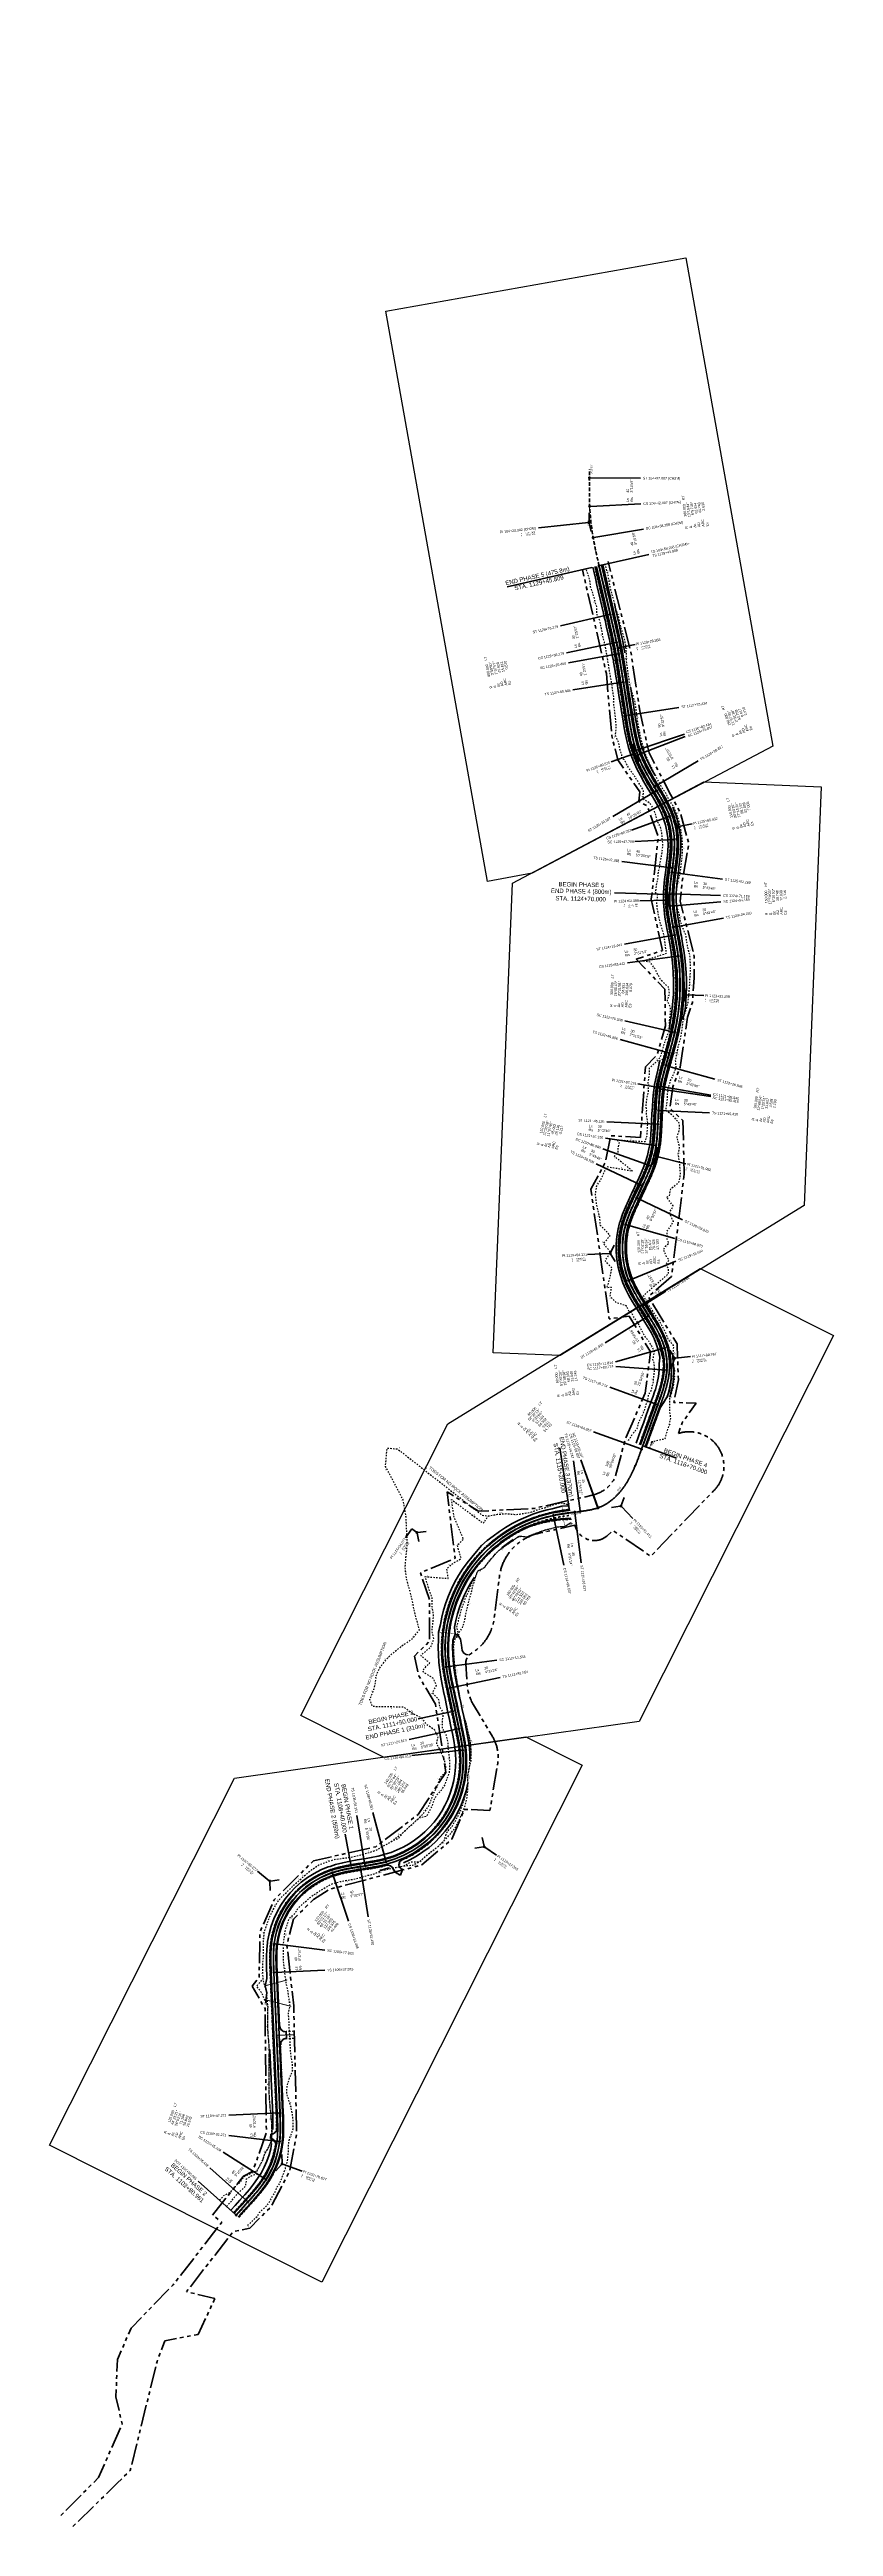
# Model space of a CAD drawing. Extents: x 320145 to 321236, y 534817 to 538266.
import ezdxf
from ezdxf.enums import TextEntityAlignment as Align

# ---------------------------------------------------------------- set-up
doc = ezdxf.new("R2010")
doc.units = 0
doc.header["$PDMODE"] = 1
for name, pattern in [('ALGN-DECL', [6, 3, -3]), ('ALGN-SHLD', [5, 3, -2]), ('DASHED2', [0.375, 0.25, -0.125]), ('LOT-RW', [55, 5, -5, 30, -5, 5, -5]), ('TOES-TOE', [4, 2, -2])]:
    doc.linetypes.add(name, pattern=pattern)
doc.layers.get('0').update_dxf_attribs({"linetype": 'CONTINUOUS'})
for name, color, linetype in [('C-ALGN-HGEOM1-MINR', 1, 'CONTINUOUS'), ('C-ALGN-L1000B1-MINR', 1, 'CONTINUOUS'), ('C-ALGN-L1000E1-MINR', 1, 'CONTINUOUS'), ('C-ALGN-L1000H1-MINR', 1, 'CONTINUOUS'), ('C-ALGN-L1000K1-MINR', 1, 'CONTINUOUS'), ('C-ALGN-L1000L1-MINR', 1, 'CONTINUOUS'), ('C-ALGN-L1000M2-ANNO-CH2M', 3, 'CONTINUOUS'), ('C-ALGN-L1000M2-MINR', 1, 'CONTINUOUS'), ('C-ALGN-L1000M2-MINR-CH2M', 3, 'CONTINUOUS'), ('C-ALGN-L1000M3-MINR', 6, 'CONTINUOUS'), ('C-ALGN-L1000N1-MINR', 20, 'CONTINUOUS'), ('C-ALGN-L1000O1-MINR', 1, 'CONTINUOUS'), ('C-ALGN-L1000P1-MINR', 1, 'CONTINUOUS'), ('C-ALGN-L1000P2-MINR', 20, 'CONTINUOUS'), ('C-ALGN-L1000P3-MINR', 1, 'CONTINUOUS'), ('C-ALGN-L1000P4-MINR', 74, 'CONTINUOUS'), ('C-ALGN-L1000Q1-ANNO', 1, 'CONTINUOUS'), ('C-ALGN-L1000Q1-ANNO @ 1', 1, 'CONTINUOUS'), ('C-ALGN-L1000Q1-MINR', 1, 'CONTINUOUS'), ('C-ALGN-L200-MINR', 1, 'CONTINUOUS'), ('C-ALGN-L200M1-MINR', 1, 'CONTINUOUS'), ('C-DRAN-CULV', 4, 'CONTINUOUS'), ('C-ROAD-BARR-CONC', 6, 'BAR-RB'), ('C-ROAD-GRVL-SHLD', 1, 'ALGN-SHLD'), ('C-ROAD-TOES-L1000Q1', 6, 'TOES-TOE'), ('C-ROAD-TOES-L1000Q1-ASSUME-NOROCK', 160, 'TOES-TOE')]:
    doc.layers.add(name, color=color, linetype=linetype)
for name, color, linetype, lineweight in [('C-ALGN-L1000M2-CH2M', 3, 'DASHED2', 70), ('C-ALGN-L1000M2-CURV-CH2M', 3, 'CONTINUOUS', 35), ('C-ALGN-L1000M2-MAJR-CH2M', 3, 'CONTINUOUS', 35), ('C-ALGN-L1000M2-TEXT-CH2M', 3, 'CONTINUOUS', 35), ('C-ALGN-L1000Q1', 4, 'CONTINUOUS', 70), ('C-ALGN-L1000Q1-CURV @ 1', 2, 'CONTINUOUS', 35), ('C-ALGN-L1000Q1-MAJR', 2, 'CONTINUOUS', 35), ('C-ALGN-L1000Q1-TEXT', 2, 'CONTINUOUS', 35), ('C-ALGN-LOCN', 3, 'CONTINUOUS', 50), ('C-DRAN-DTCH-CNTR-L1000Q1', 3, 'HYD-CNTR', 50), ('C-ROAD-MRKG-DECL', 5, 'ALGN-DECL', 35), ('C-ROAD-MRKG-WHIT', 7, 'CONTINUOUS', 35), ('C-ROAD-MRKG-YELO', 2, 'CONTINUOUS', 35), ('C-ROAD-PVMT-EDGE', 3, 'CONTINUOUS', 50), ('C-RWAY-BNDY', 4, 'LOT-RW', 70)]:
    doc.layers.add(name, color=color, linetype=linetype, lineweight=lineweight)
doc.layers.add('G-ANNO-SHTS-NPLT', color=111, linetype='CONTINUOUS', plot=False)
doc.styles.add('Arial', font='arial.ttf')
doc.styles.add('CurveData', font='arial.ttf')
doc.linetypes.add('BAR-RB', pattern='A,0,-0.25,[20,BC MoT.shx,S=1,R=0,X=-0.25,Y=0],-0.25,[19,BC MoT.shx,S=1,R=0,X=0,Y=0],-0.5,[19,BC MoT.shx,S=1,R=0,X=0,Y=0],-0.5,[19,BC MoT.shx,S=1,R=0,X=0,Y=0],-0.5,[21,BC MoT.shx,S=1,R=0,X=0,Y=0],-0.5', length=2.5)
doc.linetypes.add('HYD-CNTR', pattern='A,5,[4,BC MoT.shx,S=1,R=0,X=0,Y=0],-10,5', length=20)

# ---------------------------------------------------------------- blocks, each defined once
blk = doc.blocks.new('CURVE_DATA_SPIRAL_2')
at = {"color": 0, "linetype": 'Continuous', "lineweight": -2, "transparency": 16777216, "style": 'CurveData'}
for tag, p in [('LENGTH', (3.6, 0)), ('ANGLE', (3.6, -1.5))]:
    blk.add_attdef(tag, p, '', height=1, dxfattribs=at)
at = {"color": 0, "linetype": 'Continuous', "lineweight": -2, "transparency": 16777216, "style": 'CurveData', "flags": 8}
blk.add_attdef('NAMES_001', (-0.07, -1.68), '', height=1, dxfattribs=at)
blk = doc.blocks.new('CURVE_DATA_NE_2')
at = {"color": 0, "linetype": 'Continuous', "lineweight": -2, "transparency": 16777216, "style": 'CurveData'}
for tag, p in [('NORTHING', (11, 0)), ('EASTING', (11, -1.5))]:
    blk.add_attdef(tag, text='', height=1, dxfattribs=at).set_placement(p, align=Align.RIGHT)
at = {"color": 0, "linetype": 'Continuous', "lineweight": -2, "transparency": 16777216, "style": 'CurveData', "flags": 8}
blk.add_attdef('NAMES_001', (-0.1, -1.7), '', height=1, dxfattribs=at)
blk = doc.blocks.new('CURVE_DATA_SS_RIGHT_2')
at = {"color": 0, "linetype": 'Continuous', "lineweight": -2, "transparency": 16777216, "style": 'CurveData'}
for tag, p in [('RADIUS', (9.75, 0)), ('DELTAC', (9.75, -3)), ('DELTAT', (9.75, -1.5)), ('ARC', (9.75, -6)), ('AD', (9.75, -4.5)), ('ES', (9.75, -7.5))]:
    blk.add_attdef(tag, text='', height=1, dxfattribs=at).set_placement(p, align=Align.RIGHT)
blk.add_attdef('DIRECTION', (10.9, 0), '', height=1, dxfattribs=at)
at = {"color": 0, "linetype": 'Continuous', "lineweight": -2, "transparency": 16777216, "style": 'CurveData', "flags": 8}
for tag, p in [('NAMES_005', (-0.11, -8.35)), ('NAMES_001', (-0.02, -1.67)), ('NAMES_002', (-0.02, -3.33)), ('NAMES_003', (0, -5)), ('NAMES_004', (0, -6.68)), ('UNITS_001', (9.84, -1.5)), ('UNITS_002', (9.84, -3.17))]:
    blk.add_attdef(tag, p, '', height=1, dxfattribs=at)
blk = doc.blocks.new('curve_data_spiral')
at = {"color": 0, "linetype": 'Continuous', "lineweight": -2, "transparency": 16777216, "style": 'CurveData'}
for s, p in [('Ls', (0, 0)), ('Ɵs', (0, -1.5))]:
    blk.add_text(s, height=1, dxfattribs=at).set_placement(p)
for tag, p in [('LENGTH', (3.6, 0)), ('ANGLE', (3.6, -1.5))]:
    blk.add_attdef(tag, p, '', height=1, dxfattribs=at)
blk = doc.blocks.new('curve_data_ne')
at = {"color": 0, "linetype": 'Continuous', "lineweight": -2, "transparency": 16777216, "style": 'CurveData'}
for s, p in [('N', (0, 0)), ('E', (0, -1.5))]:
    blk.add_text(s, height=1, dxfattribs=at).set_placement(p)
for tag, p in [('NORTHING', (11, 0)), ('EASTING', (11, -1.5))]:
    blk.add_attdef(tag, text='', height=1, dxfattribs=at).set_placement(p, align=Align.RIGHT)
blk = doc.blocks.new('curve_data_ss_right')
at = {"color": 0, "linetype": 'Continuous', "lineweight": -2, "transparency": 16777216, "style": 'CurveData'}
for s, p in [('R', (0, 0)), ('∆', (0, -1.5)), ('∆c', (0, -3)), ('AD', (0, -4.5)), ('ARC', (0, -6)), ('Es', (0, -7.5)), ('"', (9.9, -1.5)), ('"', (9.9, -3))]:
    blk.add_text(s, height=1, dxfattribs=at).set_placement(p)
for tag, p in [('RADIUS', (9.75, 0)), ('DELTAC', (9.75, -3)), ('DELTAT', (9.75, -1.5)), ('ARC', (9.75, -6)), ('AD', (9.75, -4.5)), ('ES', (9.75, -7.5))]:
    blk.add_attdef(tag, text='', height=1, dxfattribs=at).set_placement(p, align=Align.RIGHT)
blk.add_attdef('DIRECTION', (10.9, 0), '', height=1, dxfattribs=at)
blk = doc.blocks.new('curve_data_as_right')
at = {"color": 0, "linetype": 'Continuous', "lineweight": -2, "transparency": 16777216, "style": 'CurveData'}
for p in [(9.9, -1.5), (9.9, -3)]:
    blk.add_text('"', height=1, dxfattribs=at).set_placement(p)
at = {"color": 0, "linetype": 'Continuous', "lineweight": -2, "transparency": 16777216, "char_height": 1, "attachment_point": 7, "style": 'CurveData'}
for s, insert in [('R', (0, 0)), ('∆', (0, -1.5)), ('∆c', (0, -3)), ('AD{\\H0.6x;1}', (0, -4.5)), ('AD{\\H0.6x;2}', (0, -6)), ('ARC', (0, -7.5)), ('Es', (0, -9))]:
    blk.add_mtext(s, dxfattribs=dict(at, insert=insert))
at = {"color": 0, "linetype": 'Continuous', "lineweight": -2, "transparency": 16777216, "style": 'CurveData'}
for tag, p in [('RADIUS', (9.75, 0)), ('DELTAC', (9.75, -3)), ('DELTAT', (9.75, -1.5)), ('ARC', (9.75, -7.5)), ('AD1', (9.75, -4.5)), ('AD2', (9.75, -6)), ('ES', (9.75, -9))]:
    blk.add_attdef(tag, text='', height=1, dxfattribs=at).set_placement(p, align=Align.RIGHT)
blk.add_attdef('DIRECTION', (10.9, 0), '', height=1, dxfattribs=at)
blk = doc.blocks.new('zfc')
at = {"color": 0, "linetype": 'ByBlock', "lineweight": -2, "style": 'Arial'}
blk.add_text('F/C', height=1.8, dxfattribs=at).set_placement((0, 0), align=Align.CENTER)
blk = doc.blocks.new('cut')
at = {"color": 0, "linetype": 'ByBlock', "lineweight": -2, "style": 'Arial'}
blk.add_text('C', height=1.8, dxfattribs=at).set_placement((0, 0), align=Align.CENTER)
blk = doc.blocks.new('fill')
at = {"color": 0, "linetype": 'ByBlock', "lineweight": -2, "style": 'Arial'}
blk.add_text('F', height=1.8, dxfattribs=at).set_placement((0, 0), align=Align.CENTER)
blk = doc.blocks.new('zero')
at = {"color": 0, "linetype": 'ByBlock', "lineweight": -2, "style": 'Arial'}
blk.add_text('C/F', height=1.8, dxfattribs=at).set_placement((0, 0), align=Align.CENTER)

msp = doc.modelspace()

# ---------------------------------------------------------------- linework, layer by layer
at = {"layer": 'C-ALGN-HGEOM1-MINR'}
for p in [(320497, 535722.9), (320528.3, 535723.8), (320576.7, 535735.7), (320630.6, 535744.4), (320488.6, 535692.7), (320457.5, 535630.1), (320465.4, 535648.6), (320437.3, 535582.7), (320443.9, 535592.5), (320440.8, 535571.4), (320443, 535531.5), (320461.8, 535359.7), (320466.2, 535320.1), (320439.8, 535290.3), (320404.9, 535250.7)]:
    msp.add_point(p, dxfattribs=at)
at = {"layer": 'C-ALGN-L1000B1-MINR'}
for p in [(320987.3, 538264.9), (320891.1, 538029.4), (320868.7, 537963.2), (320855.2, 537941.4), (320864.9, 537917.8), (320876.1, 537848.8), (320887.3, 537798.7), (320896.7, 537749.6), (320898, 537737), (320899.7, 537743.5), (320898.6, 537687), (320897.6, 537639.2), (320897.9, 537599.2), (320896.4, 537577.8), (320903.9, 537557.7), (320915, 537519.3), (320919.9, 537503.7), (320931, 537465.2), (320933.2, 537455), (320933.7, 537460.4), (320938.5, 537415.3), (320940.2, 537398.5), (320945.5, 537358.9), (320946, 537344), (320952.5, 537330.6), (320966.5, 537293.1), (320981.5, 537255.7), (320998.6, 537208.7), (321005.8, 537175.7), (321006.7, 537193.2), (321009.8, 537125.9), (321014.7, 537022.4), (321015.9, 536982.4), (321017.1, 536971.3), (321015.2, 536960.3), (321011.6, 536920.5), (321004.9, 536859.3), (320998.9, 536803.4), (320999.9, 536819.7), (320993, 536788.1), (320981.1, 536749.9), (320960.1, 536686.9), (320942.2, 536619.3), (320932.2, 536602.8), (320940.6, 536585.4), (320952.1, 536516.5), (320959.8, 536483.1), (320971.2, 536414.2), (320998.1, 536316.6), (320910.2, 536266.5), (320853.3, 536225.8), (320815.1, 536201.8), (320711, 536136.5), (320758.2, 536161), (320707.4, 536083.3), (320692.9, 536015), (320684.2, 535956.7), (320669.6, 535888.3), (320638.9, 535832.3), (320668.6, 535852.4), (320589.1, 535783.2), (320529.9, 535731.7), (320480.1, 535682.6), (320429.8, 535644.5), (320439.8, 535582.2), (320441.9, 535512.4), (320448.6, 535438.8), (320451.1, 535378.9), (320432.9, 535306.5), (320457.8, 535338.7), (320402.4, 535254.9), (320337.8, 535157.1), (320316.4, 535123.3), (320292.1, 535087.9), (320282.7, 535046), (320272.5, 535007.3), (320267.2, 534985.2), (320245.9, 534897.4), (320246.6, 534918.4), (320228.1, 534886.2), (320169.7, 534823.7), (320181, 534834.6)]:
    msp.add_point(p, dxfattribs=at)
at = {"layer": 'C-ALGN-L1000E1-MINR'}
for p in [(320987.3, 538264.9), (320987.3, 538264.9), (320891.1, 538029.4), (320891.1, 538029.4), (320868.7, 537963.2), (320868.7, 537963.2), (320855.2, 537941.4), (320855.2, 537941.4), (320864.9, 537917.8), (320864.9, 537917.8), (320876.1, 537848.8), (320876.1, 537848.8), (320887.3, 537798.7), (320887.3, 537798.7), (320896.7, 537749.6), (320896.7, 537749.6), (320898, 537737), (320898, 537737), (320899.7, 537743.5), (320899.7, 537743.5), (320898.6, 537687), (320898.6, 537687), (320897.6, 537639.2), (320897.7, 537644.2), (320897.9, 537599.2), (320898.4, 537594.2), (320896.4, 537577.8), (320896.4, 537577.8), (320903, 537562.6), (320903.9, 537557.7), (320915, 537519.3), (320916.5, 537514.5), (320918.4, 537508.4), (320919.9, 537503.7), (320931, 537465.2), (320932, 537460.3), (320932.1, 537459.8), (320933.2, 537455), (320933.7, 537460.4), (320933.7, 537460.4), (320938.5, 537415.3), (320939, 537410.3), (320939.7, 537403.5), (320940.2, 537398.5), (320945.5, 537358.9), (320946, 537344), (320946, 537344), (320946.6, 537354), (320951.3, 537335.5), (320952.5, 537330.6), (320966.5, 537293.1), (320968.3, 537288.5), (320981.5, 537255.7), (320981.5, 537255.7), (320998.6, 537208.7), (320998.6, 537208.7), (321005.8, 537175.7), (321005.8, 537175.7), (321006.7, 537193.2), (321006.7, 537193.2), (321009.8, 537125.9), (321009.8, 537125.9), (321014.7, 537022.4), (321014.7, 537022.4), (321015.9, 536982.4), (321015.9, 536982.4), (321017.1, 536971.3), (321017.1, 536971.3), (321015.2, 536960.3), (321015.2, 536960.3), (321011.6, 536920.5), (321011.6, 536920.5), (321004.9, 536859.3), (321004.9, 536859.3), (320998.9, 536803.4), (320998.9, 536803.4), (320999.9, 536819.7), (320999.9, 536819.7), (320993, 536788.1), (320993, 536788.1), (320981.1, 536749.9), (320981.1, 536749.9), (320963.2, 536696.2), (320963.2, 536696.2), (320945.3, 536628.6), (320945.3, 536628.6), (320932.2, 536602.8), (320932.2, 536602.8), (320945.3, 536577), (320945.3, 536577), (320963.2, 536509.4), (320963.2, 536509.4), (320966, 536501.1), (320966, 536501.1), (320983.9, 536433.5), (320983.9, 536433.5), (321025.6, 536321.3), (321025.6, 536321.3), (320920.2, 536264.3), (320920.2, 536264.3), (320850.3, 536218.3), (320850.3, 536218.3), (320862.2, 536225.3), (320862.2, 536225.3), (320792.4, 536179.3), (320792.4, 536179.3), (320711, 536136.5), (320711, 536136.5), (320727.2, 536046), (320727.2, 536046), (320732.1, 535976.2), (320732.1, 535976.2), (320739.2, 535922.7), (320739.2, 535922.7), (320744, 535873), (320744, 535873), (320760.3, 535762.4), (320760.3, 535762.4), (320673.8, 535691.4), (320673.8, 535691.4), (320636.8, 535657.9), (320636.8, 535657.9), (320604.9, 535631), (320604.9, 535631), (320567.9, 535597.4), (320567.9, 535597.4), (320523.5, 535562.1), (320523.5, 535562.1), (320511.7, 535506.7), (320511.7, 535506.7), (320498.3, 535458.5), (320498.3, 535458.5), (320486.9, 535411.4), (320486.9, 535411.4), (320473.5, 535363.3), (320473.5, 535363.3), (320449.8, 535314), (320449.8, 535314), (320468.4, 535335.4), (320468.4, 535335.4), (320420.6, 535273.5), (320420.6, 535273.5), (320367.3, 535204.5), (320367.3, 535204.5), (320343.4, 535172.5), (320343.4, 535172.5), (320301.4, 535119.2), (320301.4, 535119.2), (320285.6, 535053.2), (320285.6, 535053.2), (320275.2, 535014.5), (320275.2, 535014.5), (320267.7, 534984.3), (320267.7, 534984.3), (320245.9, 534897.4), (320245.9, 534897.4), (320246.6, 534917.7), (320246.6, 534917.7), (320228.7, 534886.7), (320228.7, 534886.7), (320169.7, 534823.7), (320169.7, 534823.7), (320181.5, 534835.1), (320181.5, 534835.1)]:
    msp.add_point(p, dxfattribs=at)
at = {"layer": 'C-ALGN-L1000H1-MINR'}
for p in [(320987.7, 538265.9), (320966.8, 538217.2), (320930.1, 538131.4), (320898.7, 538043.6), (320891.8, 538024.2), (320876.6, 537976.6), (320860.2, 537935.7), (320870.4, 537892.7), (320878.5, 537843.4), (320887.4, 537798.4), (320895.7, 537749.2), (320896.9, 537736.6), (320898.4, 537743.1), (320897.6, 537686.7), (320897.2, 537657), (320896.5, 537597.7), (320898.2, 537607), (320900.5, 537589), (320911.7, 537540.3), (320924.4, 537492.6), (320933.6, 537453.7), (320934.5, 537448.5), (320935.3, 537451.3), (320938.7, 537408.8), (320938.7, 537407.8), (320942.6, 537368), (320946.7, 537307.1), (320978.3, 537255), (320998, 537220.2), (320998.5, 537219.4), (321012.2, 537192.8), (321023.3, 537177.3), (321018.2, 537159), (321012.5, 537119), (321014.4, 537129.2), (321005.4, 537080.9), (321008, 537072.4), (321008.1, 537089.3), (321012.2, 537042.7), (321014.4, 537030.5), (321018.5, 537000.8), (321018.7, 536990.9), (321020.6, 536995.9), (321016, 536961.1), (320994.7, 536797.6), (320988.8, 536758), (320984.7, 536739.6), (320988.3, 536748.5), (320973.5, 536701.2), (320954.5, 536640.4), (320944.1, 536591.7), (320935.3, 536578.8), (320946.7, 536568.1), (320967.2, 536522.7), (320979.1, 536501.8), (320999.6, 536456.4), (321001.6, 536425.8), (321013.1, 536441.9), (320987.4, 536378), (320968.5, 536330.8), (320945.7, 536286.4), (320883.9, 536247.5), (320928.6, 536269.6), (320944.4, 536270.7), (320795.1, 536208.6), (320849.2, 536234.2), (320760.9, 536174.5), (320766.9, 536202.7), (320735, 536120.6), (320720.9, 536084.1), (320705.4, 536036.7), (320695.3, 536018.4), (320702.5, 535998.8), (320710.5, 535949.5), (320727.2, 535873.9), (320735.5, 535814.7), (320752.2, 535760.4), (320703.6, 535731.1), (320657.8, 535692.5), (320620, 535665.3), (320580.4, 535634.8), (320519.6, 535593), (320506.8, 535520.3), (320495.5, 535471.7), (320486.7, 535427.6), (320478, 535388.6), (320468.4, 535335.4), (320433.8, 535293.9), (320409.3, 535262.3), (320374, 535218.6), (320349.4, 535187.1), (320302.2, 535129.7), (320285.3, 535057.3), (320275.3, 535018.6), (320267.2, 534985.2), (320245.9, 534897.4), (320246.6, 534918.4), (320228.1, 534886.2), (320169.7, 534823.7), (320181, 534834.6)]:
    msp.add_point(p, dxfattribs=at)
at = {"layer": 'C-ALGN-L1000K1-MINR'}
for p in [(320987.7, 538265.9), (320966.8, 538217.2), (320930.1, 538131.4), (320898.7, 538043.6), (320891.8, 538024.2), (320876.6, 537976.6), (320860.2, 537935.7), (320870.4, 537892.7), (320878.5, 537843.4), (320888.4, 537793.5), (320895.3, 537754.1), (320897.3, 537731.7), (320898.4, 537743.1), (320897.7, 537691.7), (320897.2, 537656.7), (320896.5, 537597.7), (320898.2, 537606.7), (320900.4, 537589.3), (320911.4, 537540.6), (320920.9, 537504.7), (320930.2, 537465.8), (320931.8, 537456.9), (320932.2, 537461.5), (320936.4, 537417.1), (320937.8, 537402.3), (320942.3, 537362.5), (320946.7, 537307.1), (320974.8, 537259.3), (320994, 537224.2), (320996.4, 537220), (321014, 537184.2), (321020.2, 537145.7), (321026.9, 537166.5), (321014.1, 537104.1), (321014.6, 537106.1), (321008.9, 537074.5), (321003.6, 537052.4), (321008.6, 537030.3), (321013.5, 537000.7), (321013.9, 536998.8), (321019.4, 536959.3), (321019.5, 536953.3), (321022, 536956.3), (321015, 536913.6), (320992.2, 536775.4), (320982.1, 536724.8), (320984.7, 536730.1), (320984.9, 536736.1), (320970.5, 536686.5), (320955.6, 536640.8), (320944.5, 536592.2), (320935.3, 536578.8), (320947, 536567.5), (320967.5, 536522.1), (320979.2, 536501.5), (320999.8, 536456.1), (321001.9, 536426.1), (321013.1, 536441.9), (320988, 536378.2), (320965.5, 536320.8), (320943, 536276.3), (320917.5, 536253.6), (320939.5, 536254.6), (320770.4, 536209.8), (320806, 536216.7), (320843.9, 536229.3), (320870.7, 536236.4), (320759.5, 536175.3), (320742.7, 536139), (320729.1, 536104.5), (320707.6, 536038), (320695.3, 536018.4), (320704.3, 535997), (320714.8, 535927.9), (320721.5, 535896.7), (320731.9, 535827.6), (320758.1, 535726.1), (320665, 535677.7), (320591.9, 535630.8), (320606.6, 535639.3), (320541.4, 535598.5), (320476.7, 535564.8), (320472.1, 535491.9), (320460.8, 535412), (320462.9, 535432.7), (320454, 535362.5), (320450.5, 535313.5), (320418.4, 535276.4), (320373.9, 535218.5), (320388.3, 535236.4), (320349.3, 535187), (320302.2, 535129.7), (320285.4, 535057.4), (320275.3, 535018.7), (320267.2, 534985.2), (320245.9, 534897.4), (320246.6, 534918.4), (320228.1, 534886.2), (320169.7, 534823.7), (320181, 534834.6)]:
    msp.add_point(p, dxfattribs=at)
at = {"layer": 'C-ALGN-L1000L1-MINR'}
for p in [(320987.7, 538265.9), (320966.8, 538217.2), (320930.1, 538131.4), (320898.7, 538043.6), (320891.8, 538024.2), (320876.6, 537976.6), (320860.2, 537935.7), (320870.4, 537892.7), (320878.5, 537843.4), (320888.4, 537793.5), (320895.3, 537754.1), (320897.3, 537731.7), (320898.4, 537743.1), (320897.7, 537691.7), (320897.2, 537656.7), (320896.5, 537597.7), (320898.2, 537606.7), (320900.4, 537589.3), (320911.4, 537540.6), (320920.9, 537504.7), (320930.2, 537465.8), (320931.8, 537456.9), (320932.2, 537461.5), (320936.4, 537417.1), (320937.8, 537402.3), (320942.3, 537362.5), (320946.7, 537307.1), (320974.8, 537259.3), (320994, 537224.2), (320996.4, 537220), (321014, 537184.2), (321020.2, 537145.7), (321026.9, 537166.5), (321014.1, 537104.1), (321014.6, 537106.1), (321008.9, 537074.5), (321003.6, 537052.4), (321008.6, 537030.3), (321013.5, 537000.7), (321013.9, 536998.8), (321019.4, 536959.3), (321019.5, 536953.3), (321022, 536956.3), (321015, 536913.6), (320992.2, 536775.4), (320982.1, 536724.8), (320984.7, 536730.1), (320984.9, 536736.1), (320970.5, 536686.5), (320955.6, 536640.8), (320944.5, 536592.2), (320935.3, 536578.8), (320947, 536567.5), (320967.5, 536522.1), (320979.2, 536501.5), (320999.8, 536456.1), (321001.9, 536426.1), (321013.1, 536441.9), (320988, 536378.2), (320965.5, 536320.8), (320943, 536276.3), (320917.5, 536253.6), (320939.5, 536254.6), (320770.4, 536209.8), (320806, 536216.7), (320843.9, 536229.3), (320870.7, 536236.4), (320759.5, 536175.3), (320742.7, 536139), (320722.3, 536087.2), (320708.2, 536049.8), (320695.3, 536018.4), (320690.5, 535984.8), (320682.7, 535939.7), (320683.6, 535945.4), (320675.9, 535900.3), (320667.6, 535845.4), (320642.5, 535795.8), (320625.3, 535759.7), (320549.1, 535605.4), (320520.7, 535548), (320531.9, 535569.3), (320514.5, 535524.7), (320502.8, 535486.4), (320473.8, 535386.6), (320452.6, 535313.5), (320458.3, 535339.1), (320434.7, 535294.3), (320404.4, 535254.6), (320375.4, 535219.2), (320350.6, 535187.8), (320302.2, 535129.7), (320285, 535056), (320275, 535017.3), (320267.2, 534985.2), (320245.9, 534897.4), (320246.6, 534918.4), (320228.1, 534886.2), (320169.7, 534823.7), (320181, 534834.6)]:
    msp.add_point(p, dxfattribs=at)
at = {"layer": 'C-ALGN-L1000M2-CH2M', "ltscale": 20, "flags": 128}
msp.add_lwpolyline([(320910.1, 537547.1), (320909.8, 537548.1), (320909.6, 537549.1), (320909.4, 537550), (320909.2, 537551), (320908.9, 537552), (320908.7, 537553), (320908.5, 537553.9), (320908.3, 537554.9), (320908.1, 537555.9), (320907.8, 537556.9), (320907.6, 537557.8), (320907.4, 537558.8), (320907.2, 537559.8), (320907, 537560.8), (320906.7, 537561.7), (320906.5, 537562.7), (320906.3, 537563.7), (320906.1, 537564.7), (320905.9, 537565.7), (320905.7, 537566.6), (320905.5, 537567.6), (320905.3, 537568.6), (320905, 537569.6), (320904.8, 537570.5), (320904.6, 537571.5), (320904.4, 537572.5), (320904.2, 537573.5), (320904, 537574.5), (320903.8, 537575.4), (320903.6, 537576.4), (320903.5, 537577.4), (320903.3, 537578.4), (320903.1, 537579.4), (320902.9, 537580.4), (320902.7, 537581.3), (320902.5, 537582.3), (320902.3, 537583.3), (320902.2, 537584.3), (320902, 537585.3), (320901.8, 537586.3, -0.03039), (320897, 537629.7), (320897, 537630.7), (320896.9, 537631.7), (320896.9, 537632.7), (320896.9, 537633.7), (320896.8, 537634.7), (320896.8, 537635.7), (320896.8, 537636.7), (320896.7, 537637.7), (320896.7, 537638.7), (320896.7, 537639.7), (320896.7, 537640.7), (320896.6, 537641.7), (320896.6, 537642.7), (320896.6, 537643.7), (320896.6, 537644.7), (320896.6, 537645.7), (320896.6, 537646.7), (320896.5, 537647.7), (320896.5, 537648.7), (320896.5, 537649.7), (320896.5, 537650.7), (320896.5, 537651.7), (320896.5, 537652.7), (320896.5, 537653.7), (320896.5, 537654.7), (320896.5, 537655.7), (320896.5, 537656.7), (320896.5, 537657.7), (320896.5, 537658.7), (320896.5, 537659.7), (320896.5, 537660.7), (320896.5, 537661.7), (320896.5, 537662.7), (320896.5, 537663.7), (320896.5, 537664.7), (320896.5, 537665.7), (320896.5, 537666.7), (320896.6, 537667.7), (320896.6, 537668.7), (320896.6, 537669.7), (320896.6, 537681)], format="xyb", dxfattribs=at)
at = {"layer": 'C-ALGN-L1000M2-MAJR-CH2M'}
msp.add_line((320898.9, 537606.8), (320897.9, 537606.7), dxfattribs=at)
for centre in [(320896.6, 537669.7), (320897, 537629.7), (320896.2, 537607.6), (320901.8, 537586.3), (320910.1, 537547.1)]:
    msp.add_circle(centre, 1, dxfattribs=at)
at = {"layer": 'C-ALGN-L1000M2-MINR'}
for p in [(320910.1, 537547.1), (320925.6, 537479.4), (320934.3, 537440.3), (320936.4, 537432.7), (320937.3, 537424.8), (320943.8, 537385.3), (320951.1, 537338.9), (320959.5, 537285.8), (320961.6, 537290), (320963.9, 537283.8), (320986.8, 537239.5), (320990.1, 537233.9), (321008.3, 537198.4), (321019.7, 537183.9), (321014.9, 537166.1), (321011.6, 537122.3), (321012.1, 537126.2), (321014.5, 537062.5), (321014.5, 537062.5), (321014.5, 537062.5), (321014.5, 537062.5), (321019.2, 537035.3), (321019.2, 537035.3), (321023.1, 537012.1), (321023.1, 537012.1), (321023.6, 537005.7), (321023.6, 537005.7), (321027.1, 536982.4), (321027.1, 536982.4), (321031.1, 536965.6), (321031.1, 536965.6), (321031.1, 536965.6), (321031.1, 536965.6), (321025.3, 536949.3), (321025.3, 536949.3), (321012.3, 536897.3), (321012.3, 536897.3), (321018, 536920.2), (321018, 536920.2), (321019.7, 536926.4), (321019.7, 536926.4), (321003.7, 536866.3), (321003.7, 536866.3), (321005.7, 536877.9), (321005.7, 536877.9), (320994.8, 536840), (320994.8, 536840), (320995.5, 536827.2), (320995.5, 536827.2), (320996.4, 536830.6), (320996.4, 536830.6), (320998.4, 536848.8), (320998.4, 536848.8), (320990.6, 536818.8), (320990.6, 536818.8), (320995.3, 536810.2), (320995.3, 536810.2), (320997.3, 536800.6), (320997.3, 536800.6), (320999.3, 536769.1), (321000.1, 536756.4), (321002.8, 536771), (321002.8, 536771), (321004.9, 536762.4), (321005.9, 536758.6), (321000.1, 536739.2), (321000.9, 536726.4), (321010.6, 536733), (321011.3, 536729.2), (320988.8, 536689.7), (320997.2, 536699.6), (321001.1, 536688.5), (321002.9, 536712.5), (321002.9, 536712.5), (321003.4, 536691.7), (321018.8, 536708), (321018.8, 536708), (320968.8, 536652.3), (320974.9, 536663.1), (320980.4, 536659.3), (320980.4, 536659.3), (320981.2, 536651.9), (320984, 536663.9), (320986.5, 536667), (320988.1, 536671), (320953.3, 536617.5), (320925.6, 536589.7), (320930.2, 536584), (320948.4, 536606.8), (320958.9, 536589.5), (320968, 536603.8), (320949.1, 536561.8), (320949.9, 536558.9), (320968.4, 536575.4), (320970.9, 536517), (320972, 536514.3), (320982.8, 536527.7), (320976.1, 536508.3), (320979.2, 536502.6), (320993.9, 536499), (320998, 536463.5), (321001.3, 536457.9), (321007.6, 536451.1), (321011.8, 536449.7), (321001, 536433.3), (321004.4, 536427.2), (321007.7, 536436.4), (321015.3, 536443.8), (321015.3, 536443.8), (320988.3, 536385.1), (320991.8, 536379), (320995.1, 536388.2), (320966.8, 536325.9), (320973.6, 536329.1), (320945.5, 536280.9), (320952.3, 536284), (320888.2, 536240.4), (320895, 536243.6), (320931.3, 536265.4), (320938.1, 536268.6), (320945.3, 536266.8), (320952.1, 536270), (320812.5, 536204.7), (320839.5, 536217.9), (320669.7, 536139.5), (320703.2, 535986.1), (320708.8, 535956.6), (320724.8, 535881.8), (320730.7, 535832.3), (320679, 535756.8), (320750.1, 535763.6), (320483.7, 535720.8), (320483.7, 535720.8), (320528.3, 535723.8), (320528.3, 535723.8), (320576.7, 535735.7), (320576.7, 535735.7), (320630.6, 535744.4), (320630.7, 535744.4), (320478.5, 535676.3), (320478.5, 535676.3), (320464.1, 535628.6), (320464.1, 535628.6), (320454.3, 535582.1), (320454.3, 535582.1), (320443.2, 535529.7), (320443.2, 535529.7), (320446.1, 535516.4), (320446.1, 535516.4), (320447.3, 535542.7), (320447.3, 535542.7), (320449.7, 535476.6), (320449.7, 535476.6), (320460.7, 535387.8), (320460.7, 535387.8), (320454.1, 535312.5), (320454.1, 535312.5), (320462.2, 535338), (320462.2, 535338), (320468.8, 535321.9), (320468.8, 535321.9), (320424.4, 535272.5), (320424.4, 535272.5), (320404.9, 535250.7), (320404.9, 535250.7)]:
    msp.add_point(p, dxfattribs=at)
at = {"layer": 'C-ALGN-L1000M2-MINR-CH2M'}
for p, q in [((320896.5, 537666.8), (320895.5, 537666.8)), ((320896.6, 537646.8), (320895.6, 537646.7)), ((320897.2, 537626.8), (320896.2, 537626.7)), ((320901.7, 537587), (320900.7, 537586.9)), ((320905.5, 537567.4), (320904.5, 537567.2)), ((320909.9, 537547.9), (320908.9, 537547.7))]:
    msp.add_line(p, q, dxfattribs=at)
at = {"layer": 'C-ALGN-L1000M2-TEXT-CH2M'}
for p, q in [((320897.6, 537669.7), (320967.6, 537669.2)), ((320896.2, 537608.6), (320896.2, 537620.6)), ((320898, 537629.8), (320968, 537633.2)), ((320895.2, 537607.5), (320825.6, 537599.9)), ((320896.4, 537606.7), (320899.1, 537595)), ((320902.8, 537586.4), (320971.8, 537598.3)), ((320911, 537547.3), (320979.3, 537563))]:
    msp.add_line(p, q, dxfattribs=at)
at = {"layer": 'C-ALGN-L1000M3-MINR'}
for p in [(321014.5, 537062.5), (321023.1, 537012.1), (321027.1, 536982.4), (321031.1, 536965.6), (321025.3, 536949.3), (321018, 536920.2), (321005.7, 536877.9), (320994.8, 536840), (320996.4, 536830.6), (320998.4, 536848.8), (320997.3, 536800.6), (321000.1, 536756.4), (321000.9, 536726.4), (320997.2, 536699.6), (321002.9, 536712.5), (320981.2, 536651.9), (320988.1, 536671), (320958.9, 536589.5), (320968, 536603.8), (320968.4, 536575.4), (320982.8, 536527.7), (320993.9, 536499), (321007.6, 536451.1), (321007.7, 536436.4), (321015.3, 536443.8), (320995.1, 536388.2), (320973.6, 536329.1), (320952.3, 536284), (320895, 536243.6), (320938.1, 536268.6), (320952.1, 536270), (320812.5, 536204.7), (320839.5, 536217.9), (320669.7, 536139.5), (320703.2, 535986.1), (320708.8, 535956.6), (320716.1, 535922.6), (320722.5, 535883.2), (320750.1, 535763.6), (320538.5, 535727.3), (320577.5, 535735.9), (320589.5, 535737.8), (320628.6, 535746), (320451.8, 535715.7), (320457.8, 535628.4), (320457.3, 535588.5), (320465.7, 535393), (320465.3, 535353.1), (320468.8, 535321.9), (320446.3, 535300), (320404.9, 535250.7), (320421.2, 535268.9)]:
    msp.add_point(p, dxfattribs=at)
at = {"layer": 'C-ALGN-L1000N1-MINR'}
for p in [(320897.1, 537744.2), (320896.6, 537669.7), (320897, 537629.7), (320896.2, 537607.6), (320901.8, 537586.3), (320910.1, 537547.1), (320925.6, 537479.4), (320934.3, 537440.3), (320936.4, 537432.7), (320937.3, 537424.8), (320943.8, 537385.3), (320951.1, 537338.9), (320959.5, 537285.8), (320961.6, 537290), (320963.9, 537283.8), (320986.8, 537239.5), (320990.1, 537233.9), (321008.3, 537198.4), (321019.7, 537183.9), (321014.9, 537166.1), (321011.8, 537124.1), (321012.1, 537126.2), (321006.2, 537081.8), (321008.9, 537094.2), (321010.1, 537069.6), (321016.1, 537040.3), (321017.9, 537032.7), (321024.2, 537003.4), (321036.8, 536952.9), (321021.4, 536903.3), (321009.7, 536862), (321013.4, 536874.4), (321002.1, 536833), (320997.1, 536819.6), (320999.4, 536805.5), (321001.3, 536775.6), (321001.4, 536774.5), (321002.9, 536734.6), (320992.7, 536693.9), (321007.3, 536711.8), (320972, 536659.1), (320972.3, 536659.5), (320925.6, 536589.7), (320948.2, 536615.3), (320947.2, 536563.3), (320969.3, 536518.6), (320979.2, 536502.6), (321001.3, 536457.9), (321004.4, 536427.2), (321015.3, 536443.8), (320991.8, 536379), (320973.6, 536329.1), (320973.6, 536329.1), (320952.3, 536284), (320952.3, 536284), (320895, 536243.6), (320895, 536243.6), (320938.1, 536268.6), (320938.1, 536268.6), (320952.1, 536270), (320952.1, 536270), (320812.5, 536204.7), (320812.5, 536204.7), (320839.5, 536217.9), (320839.5, 536217.9), (320669.7, 536139.5), (320669.7, 536139.5), (320703.2, 535986.1), (320703.2, 535986.1), (320708.8, 535956.6), (320708.8, 535956.6), (320713.9, 535932.9), (320719.2, 535903.4), (320750.1, 535763.6), (320483.7, 535720.8), (320528.3, 535723.8), (320576.7, 535735.7), (320579.1, 535736.1), (320608.5, 535741.8), (320478.5, 535676.3), (320464.1, 535628.6), (320454.3, 535582.1), (320443.2, 535529.7), (320446.1, 535516.4), (320447.3, 535542.7), (320449.7, 535476.6), (320460.7, 535387.8), (320454.1, 535312.5), (320462.2, 535338), (320468.8, 535321.9), (320424.4, 535272.5), (320404.9, 535250.7)]:
    msp.add_point(p, dxfattribs=at)
at = {"layer": 'C-ALGN-L1000O1-MINR'}
for p in [(320897.1, 537744.2), (320897.1, 537744.2), (320896.6, 537669.7), (320896.6, 537669.7), (320897, 537629.7), (320897, 537629.7), (320896.2, 537607.6), (320896.2, 537607.6), (320901.8, 537586.3), (320901.8, 537586.3), (320910.1, 537547.1), (320910.1, 537547.1), (320925.6, 537479.4), (320925.6, 537479.4), (320934.3, 537440.3), (320934.3, 537440.3), (320936.4, 537432.7), (320936.4, 537432.7), (320937.3, 537424.8), (320937.3, 537424.8), (320943.8, 537385.3), (320943.8, 537385.3), (320951.1, 537338.9), (320951.1, 537338.9), (320959.5, 537285.8), (320959.5, 537285.8), (320961.6, 537290), (320961.6, 537290), (320963.9, 537283.8), (320963.9, 537283.8), (320986.8, 537239.5), (320986.8, 537239.5), (320990.1, 537233.9), (320990.1, 537233.9), (321008.3, 537198.4), (321008.3, 537198.4), (321019.7, 537183.9), (321019.7, 537183.9), (321014.9, 537166.1), (321014.9, 537166.1), (321011.3, 537120.2), (321011.3, 537120.2), (321012.1, 537126.2), (321012.1, 537126.2), (321006.2, 537081.8), (321006.2, 537081.8), (321008.4, 537090.3), (321008.4, 537090.3), (321008.8, 537073.3), (321008.8, 537073.3), (321013.3, 537043.7), (321013.3, 537043.7), (321015.2, 537033.1), (321015.2, 537033.1), (321020.2, 537003.5), (321020.2, 537003.5), (321030.6, 536950), (321030.6, 536950), (321015.4, 536897.6), (321015.4, 536897.6), (321007.8, 536868.6), (321007.8, 536868.6), (321003, 536851.4), (321003, 536851.4), (320994.4, 536820.7), (320994.4, 536820.7), (320995.3, 536818.7), (320995.3, 536818.7), (320995.9, 536822.2), (320995.9, 536822.2), (320991.9, 536769.6), (320991.9, 536769.6), (320992.8, 536788.9), (320992.8, 536788.9), (320989.4, 536739.7), (320989.4, 536739.7), (320989.7, 536724.6), (320989.7, 536724.6), (320982.3, 536711.5), (320982.3, 536711.5), (320962.2, 536666.9), (320962.2, 536666.9), (320970.4, 536684), (320970.4, 536684), (320947.1, 536629.9), (320947.1, 536629.9), (320925.6, 536589.7), (320925.6, 536589.7), (320951.3, 536552.1), (320951.3, 536552.1), (320970.4, 536516.9), (320970.4, 536516.9), (320979.2, 536502.6), (320979.2, 536502.6), (321001.3, 536457.9), (321001.3, 536457.9), (321004.4, 536427.2), (321004.4, 536427.2), (321015.3, 536443.8), (321015.3, 536443.8), (320991.8, 536379), (320991.8, 536379), (320969.2, 536317), (320969.2, 536317), (320940.4, 536237.8), (320940.4, 536237.6), (320795.4, 536205), (320806.9, 536220.6), (320826.3, 536221.4), (320846.5, 536224.8), (320855.7, 536226.8), (320876.2, 536229.5), (320883.6, 536230.4), (320883.7, 536230.4), (320908, 536235.2), (320908.2, 536235.4), (320908.7, 536235.5), (320908.8, 536235.6), (320656.5, 536201.1), (320767, 536175.1), (320774.4, 536183.5), (320747.7, 536152.1), (320682.7, 536078.8), (320697.3, 536013.9), (320702.8, 535984.5), (320703.8, 535983.1), (320709.4, 535953.6), (320713.9, 535932.9), (320716.1, 535922.6), (320719.2, 535903.4), (320722.5, 535883.2), (320750.1, 535763.6), (320750.1, 535763.6), (320483.7, 535720.8), (320528.3, 535723.8), (320538.5, 535727.3), (320576.7, 535735.7), (320577.5, 535735.9), (320579.1, 535736.1), (320589.5, 535737.8), (320608.5, 535741.8), (320628.6, 535746), (320451.8, 535715.7), (320478.5, 535676.3), (320457.8, 535628.4), (320464.1, 535628.6), (320457.3, 535588.5), (320454.3, 535582.1), (320443.2, 535529.7), (320446.1, 535516.4), (320447.3, 535542.7), (320449.7, 535476.6), (320460.7, 535387.8), (320465.7, 535393), (320465.3, 535353.1), (320454.1, 535312.5), (320462.2, 535338), (320468.8, 535321.9), (320468.8, 535321.9), (320424.4, 535272.5), (320446.3, 535300), (320404.9, 535250.7), (320404.9, 535250.7), (320421.2, 535268.9)]:
    msp.add_point(p, dxfattribs=at)
at = {"layer": 'C-ALGN-L1000P1-MINR'}
for p in [(320984.4, 536359.3), (320968.2, 536321.4), (320950.2, 536285.8), (320907.2, 536248), (320939.5, 536254.6), (320769.2, 536206.6), (320808.2, 536215.3), (320846, 536228.2), (320869.5, 536234.9), (320756.6, 536168.5), (320729.1, 536104.5), (320740, 536132.2), (320707.7, 536038), (320695.3, 536018.4), (320704.3, 535997), (320714.8, 535927.9), (320717.5, 535915.3), (320724.5, 535875.9), (320750.7, 535761), (320648.3, 535702.7), (320577.3, 535657.9), (320611.1, 535679.3), (320614.5, 535681.3), (320499.6, 535614.1), (320501, 535525), (320499.6, 535485), (320499.6, 535482.6), (320498.6, 535442.6), (320499.5, 535366.2), (320450.4, 535307.7), (320425.9, 535276.1), (320396.8, 535240.7)]:
    msp.add_point(p, dxfattribs=at)
at = {"layer": 'C-ALGN-L1000P2-MINR'}
for p in [(320984.4, 536359.3), (320968.2, 536321.4), (320950.2, 536285.8), (320907.2, 536248), (320939.5, 536254.6), (320769.2, 536206.6), (320808.2, 536215.3), (320846, 536228.2), (320869.5, 536234.9), (320756.6, 536168.5), (320729.1, 536104.5), (320740, 536132.2), (320707.7, 536038), (320695.3, 536018.4), (320704.3, 535997), (320714.8, 535927.9), (320724.7, 535881.9), (320730.6, 535832.4), (320678.9, 535756.8), (320750.1, 535763.6), (320564, 535733.7), (320630.6, 535744.4)]:
    msp.add_point(p, dxfattribs=at)
at = {"layer": 'C-ALGN-L1000P3-MINR'}
for p in [(320984.4, 536359.3), (320968.2, 536321.4), (320950.2, 536285.8), (320907.2, 536248), (320939.5, 536254.6), (320808.9, 536215.6), (320846.7, 536228.5), (320869.5, 536234.9), (320661.4, 536176.1), (320772.2, 536190.5), (320747.4, 536159.2), (320705.7, 535977.4), (320714.7, 535928.2), (320717.5, 535915.3), (320724.5, 535875.9), (320750.7, 535761), (320648.3, 535702.7), (320577.3, 535657.9), (320611.1, 535679.3), (320614.5, 535681.3), (320499.6, 535614.1), (320501, 535525), (320499.6, 535485), (320499.6, 535482.6), (320498.6, 535442.6), (320499.5, 535366.2), (320450.4, 535307.7), (320425.9, 535276.1), (320396.8, 535240.7)]:
    msp.add_point(p, dxfattribs=at)
at = {"layer": 'C-ALGN-L1000P4-MINR'}
for p in [(320984.4, 536359.3), (320984.4, 536359.3), (320984.4, 536359.3), (320968.2, 536321.4), (320968.2, 536321.4), (320968.2, 536321.4), (320950.2, 536285.8), (320950.2, 536285.8), (320950.2, 536285.8), (320907.2, 536248), (320907.2, 536248), (320907.2, 536248), (320939.5, 536254.6), (320939.5, 536254.6), (320939.5, 536254.6), (320808.9, 536215.6), (320808.9, 536215.6), (320808.9, 536215.6), (320846.7, 536228.5), (320846.7, 536228.5), (320846.7, 536228.5), (320869.5, 536234.9), (320869.5, 536234.9), (320869.5, 536234.9), (320661.4, 536176.1), (320661.4, 536176.1), (320661.4, 536176.1), (320772.2, 536190.5), (320772.2, 536190.5), (320772.2, 536190.5), (320747.4, 536159.2), (320747.4, 536159.2), (320747.4, 536159.2), (320705.7, 535977.4), (320705.7, 535977.4), (320705.7, 535977.4), (320714.7, 535928.2), (320714.7, 535928.2), (320714.7, 535928.2), (320714.7, 535928.2), (320724.7, 535881.9), (320724.7, 535881.9), (320724.7, 535881.9), (320724.7, 535881.9), (320730.6, 535832.4), (320730.6, 535832.4), (320730.6, 535832.4), (320730.6, 535832.4), (320678.9, 535756.8), (320678.9, 535756.8), (320678.9, 535756.8), (320678.9, 535756.8), (320750.1, 535763.6), (320750.1, 535763.6), (320750.1, 535763.6), (320750.1, 535763.6), (320564, 535733.7), (320564, 535733.7), (320564, 535733.7), (320564, 535733.7), (320630.6, 535744.4), (320630.6, 535744.4), (320630.6, 535744.4), (320630.6, 535744.4)]:
    msp.add_point(p, dxfattribs=at)
at = {"layer": 'C-ALGN-L1000Q1', "flags": 128}
msp.add_lwpolyline([(320404.9, 535250.7), (320421.2, 535268.9), (320421.9, 535269.7), (320422.6, 535270.4), (320423.2, 535271.1), (320423.9, 535271.9), (320424.6, 535272.6), (320425.2, 535273.4), (320425.9, 535274.1), (320426.6, 535274.9), (320427.2, 535275.6), (320427.9, 535276.4), (320428.5, 535277.1), (320429.2, 535277.9), (320429.9, 535278.6), (320430.5, 535279.4), (320431.2, 535280.2), (320431.8, 535280.9), (320432.5, 535281.7), (320433.1, 535282.4), (320433.8, 535283.2), (320434.4, 535284), (320435, 535284.7), (320435.7, 535285.5), (320436.3, 535286.3), (320436.9, 535287.1), (320437.5, 535287.9), (320438.2, 535288.6), (320438.8, 535289.4), (320439.4, 535290.2), (320440, 535291), (320440.6, 535291.8), (320441.2, 535292.6), (320441.8, 535293.4), (320442.4, 535294.2), (320442.9, 535295.1), (320443.5, 535295.9), (320444.1, 535296.7), (320444.6, 535297.5), (320445.2, 535298.4), (320445.8, 535299.2), (320446.3, 535300, 0.114177), (320465.3, 535353.1), (320465.4, 535354.1), (320465.5, 535355.1), (320465.6, 535356.1), (320465.7, 535357.1), (320465.8, 535358), (320465.9, 535359), (320466, 535360), (320466, 535361), (320466.1, 535362), (320466.1, 535363), (320466.2, 535364), (320466.2, 535365), (320466.2, 535366), (320466.3, 535367), (320466.3, 535368), (320466.3, 535369), (320466.3, 535370), (320466.3, 535371), (320466.3, 535372), (320466.3, 535373), (320466.3, 535374), (320466.3, 535375), (320466.3, 535376), (320466.3, 535377), (320466.3, 535378), (320466.2, 535379), (320466.2, 535380), (320466.2, 535381), (320466.2, 535382), (320466.1, 535383), (320466.1, 535384), (320466.1, 535385), (320466, 535386), (320466, 535387), (320465.9, 535388), (320465.9, 535389), (320465.9, 535390), (320465.8, 535391), (320465.8, 535392), (320465.7, 535393), (320457.3, 535588.5), (320457.3, 535589.5), (320457.2, 535590.5), (320457.2, 535591.5), (320457.1, 535592.5), (320457.1, 535593.5), (320457, 535594.5), (320457, 535595.5), (320457, 535596.5), (320456.9, 535597.5), (320456.9, 535598.5), (320456.9, 535599.5), (320456.8, 535600.5), (320456.8, 535601.5), (320456.8, 535602.5), (320456.8, 535603.5), (320456.7, 535604.5), (320456.7, 535605.5), (320456.7, 535606.5), (320456.7, 535607.5), (320456.7, 535608.5), (320456.7, 535609.5), (320456.7, 535610.5), (320456.7, 535611.5), (320456.7, 535612.5), (320456.8, 535613.5), (320456.8, 535614.5), (320456.8, 535615.5), (320456.8, 535616.5), (320456.9, 535617.5), (320456.9, 535618.5), (320457, 535619.5), (320457.1, 535620.5), (320457.1, 535621.5), (320457.2, 535622.5), (320457.3, 535623.5), (320457.4, 535624.5), (320457.5, 535625.5), (320457.6, 535626.5), (320457.7, 535627.5), (320457.8, 535628.4, -0.28795), (320538.5, 535727.3), (320539.4, 535727.7), (320540.4, 535728), (320541.3, 535728.3), (320542.3, 535728.6), (320543.2, 535728.8), (320544.2, 535729.1), (320545.2, 535729.4), (320546.1, 535729.7), (320547.1, 535729.9), (320548.1, 535730.2), (320549, 535730.4), (320550, 535730.7), (320551, 535730.9), (320551.9, 535731.1), (320552.9, 535731.4), (320553.9, 535731.6), (320554.9, 535731.8), (320555.8, 535732), (320556.8, 535732.2), (320557.8, 535732.4), (320558.8, 535732.6), (320559.8, 535732.8), (320560.7, 535733), (320561.7, 535733.2), (320562.7, 535733.4), (320563.7, 535733.5), (320564.7, 535733.7), (320565.7, 535733.9), (320566.7, 535734.1), (320567.6, 535734.2), (320568.6, 535734.4), (320569.6, 535734.6), (320570.6, 535734.7), (320571.6, 535734.9), (320572.6, 535735.1), (320573.6, 535735.2), (320574.5, 535735.4), (320575.5, 535735.5), (320576.5, 535735.7), (320577.5, 535735.9), (320584.3, 535736.9), (320585.3, 535737.1), (320586.2, 535737.3), (320587.2, 535737.4), (320588.2, 535737.6), (320589.2, 535737.7), (320590.2, 535737.9), (320591.2, 535738.1), (320592.2, 535738.2), (320593.2, 535738.4), (320594.1, 535738.6), (320595.1, 535738.7), (320596.1, 535738.9), (320597.1, 535739.1), (320598.1, 535739.3), (320599.1, 535739.4), (320600, 535739.6), (320601, 535739.8), (320602, 535740), (320603, 535740.2), (320604, 535740.4), (320604.9, 535740.6), (320605.9, 535740.8), (320606.9, 535741), (320607.9, 535741.3), (320608.8, 535741.5), (320609.8, 535741.7), (320610.8, 535742), (320611.8, 535742.2), (320612.7, 535742.5), (320613.7, 535742.7, 0.369454), (320720.2, 535898.3), (320720.1, 535899.3), (320720, 535900.3), (320719.9, 535901.3), (320719.7, 535902.2), (320719.6, 535903.2), (320719.5, 535904.2), (320719.3, 535905.2), (320719.2, 535906.2), (320719, 535907.2), (320718.8, 535908.2), (320718.7, 535909.2), (320718.5, 535910.2), (320718.3, 535911.1), (320718.2, 535912.1), (320718, 535913.1), (320717.8, 535914.1), (320717.6, 535915.1), (320717.4, 535916.1), (320717.2, 535917), (320717, 535918), (320716.8, 535919), (320716.6, 535920), (320716.4, 535921), (320716.2, 535921.9), (320716, 535922.9), (320715.8, 535923.9), (320715.6, 535924.9), (320715.4, 535925.8), (320715.2, 535926.8), (320715, 535927.8), (320702.8, 535984.5), (320702.6, 535985.4), (320702.4, 535986.4), (320702.2, 535987.4), (320702, 535988.4), (320701.8, 535989.3), (320701.6, 535990.3), (320701.4, 535991.3), (320701.2, 535992.3), (320701, 535993.3), (320700.8, 535994.2), (320700.6, 535995.2), (320700.4, 535996.2), (320700.2, 535997.2), (320700, 535998.2), (320699.8, 535999.1), (320699.6, 536000.1), (320699.4, 536001.1), (320699.2, 536002.1), (320699.1, 536003.1), (320698.9, 536004.1), (320698.7, 536005), (320698.5, 536006), (320698.4, 536007), (320698.2, 536008), (320698.1, 536009), (320697.9, 536010), (320697.8, 536011), (320697.6, 536012), (320697.5, 536012.9), (320697.3, 536013.9, -0.392234), (320846.5, 536224.8), (320847.5, 536225.1), (320848.5, 536225.2), (320849.5, 536225.4), (320850.5, 536225.6), (320851.5, 536225.8), (320852.4, 536226), (320853.4, 536226.2), (320854.4, 536226.3), (320855.4, 536226.5), (320856.4, 536226.7), (320857.4, 536226.8), (320858.4, 536227), (320859.3, 536227.2), (320860.3, 536227.3), (320861.3, 536227.5), (320862.3, 536227.6), (320863.3, 536227.7), (320864.3, 536227.9), (320865.3, 536228), (320866.3, 536228.2), (320867.3, 536228.3), (320868.2, 536228.4), (320869.2, 536228.6), (320870.2, 536228.7), (320871.2, 536228.8), (320872.2, 536229), (320873.2, 536229.1), (320874.2, 536229.2), (320875.2, 536229.3), (320876.2, 536229.5), (320883.7, 536230.4), (320884.7, 536230.6), (320885.7, 536230.7), (320886.7, 536230.8), (320887.7, 536231), (320888.7, 536231.1), (320889.7, 536231.2), (320890.7, 536231.4), (320891.7, 536231.5), (320892.6, 536231.7), (320893.6, 536231.8), (320894.6, 536232), (320895.6, 536232.2), (320896.6, 536232.4), (320897.6, 536232.5), (320898.5, 536232.7), (320899.5, 536232.9), (320900.5, 536233.2), (320901.5, 536233.4), (320902.4, 536233.6), (320903.4, 536233.9), (320904.4, 536234.2), (320905.3, 536234.4), (320906.3, 536234.7), (320907.2, 536235), (320908.2, 536235.4, 0.002545), (320908.8, 536235.6), (320909.7, 536235.9), (320910.6, 536236.3), (320911.6, 536236.7), (320912.5, 536237), (320913.4, 536237.5), (320914.3, 536237.9), (320915.2, 536238.3), (320916.1, 536238.8), (320917, 536239.2), (320917.9, 536239.7), (320918.7, 536240.2), (320919.6, 536240.7), (320920.4, 536241.2), (320921.3, 536241.7), (320922.1, 536242.3), (320923, 536242.8), (320923.8, 536243.4), (320924.6, 536244), (320925.4, 536244.6), (320926.2, 536245.2), (320927, 536245.8), (320927.8, 536246.4), (320928.6, 536247), (320929.3, 536247.7), (320930.1, 536248.3), (320930.9, 536249), (320931.6, 536249.6), (320932.3, 536250.3), (320933.1, 536251), (320933.8, 536251.7), (320934.5, 536252.4), (320935.2, 536253.1), (320935.9, 536253.8), (320936.6, 536254.6), (320937.2, 536255.3), (320937.9, 536256.1), (320938.6, 536256.8), (320939.2, 536257.6), (320939.9, 536258.3), (320940.5, 536259.1), (320941.1, 536259.9), (320941.8, 536260.7), (320942.4, 536261.5), (320943, 536262.3), (320943.6, 536263.1), (320944.2, 536263.9), (320944.7, 536264.7), (320945.3, 536265.5), (320945.9, 536266.3), (320946.4, 536267.1), (320947, 536268), (320947.5, 536268.8), (320948.1, 536269.7), (320948.6, 536270.5), (320949.1, 536271.4), (320949.6, 536272.2), (320950.1, 536273.1), (320950.7, 536273.9), (320951.1, 536274.8), (320951.6, 536275.7), (320952.1, 536276.6), (320952.6, 536277.4), (320953.1, 536278.3), (320953.5, 536279.2), (320954, 536280.1), (320954.5, 536281), (320954.9, 536281.9), (320955.4, 536282.8), (320955.8, 536283.7), (320956.2, 536284.6), (320956.7, 536285.5), (320957.1, 536286.4), (320957.5, 536287.3), (320957.9, 536288.2), (320958.3, 536289.1), (320958.7, 536290), (320959.1, 536290.9), (320959.5, 536291.9), (320959.9, 536292.8), (320960.3, 536293.7), (320960.7, 536294.6), (320961.1, 536295.5), (320961.5, 536296.5), (320961.8, 536297.4), (320962.2, 536298.3), (320962.6, 536299.2), (320962.9, 536300.2), (320963.3, 536301.1), (320963.7, 536302), (320964, 536303), (320964.4, 536303.9), (320964.7, 536304.8), (320965.1, 536305.8), (320965.4, 536306.7), (320965.8, 536307.7), (320966.1, 536308.6), (320966.5, 536309.5), (320966.8, 536310.5), (320967.2, 536311.4), (320967.5, 536312.3), (320967.9, 536313.3), (320968.2, 536314.2), (320968.6, 536315.2), (320968.9, 536316.1), (320969.2, 536317), (320991.8, 536379), (320992.1, 536379.9), (320992.4, 536380.9), (320992.8, 536381.8), (320993.1, 536382.8), (320993.5, 536383.7), (320993.8, 536384.6), (320994.1, 536385.6), (320994.5, 536386.5), (320994.8, 536387.5), (320995.1, 536388.4), (320995.5, 536389.3), (320995.8, 536390.3), (320996.1, 536391.2), (320996.5, 536392.2), (320996.8, 536393.1), (320997.1, 536394.1), (320997.4, 536395), (320997.7, 536396), (320998, 536396.9), (320998.3, 536397.9), (320998.6, 536398.8), (320998.9, 536399.8), (320999.2, 536400.8), (320999.5, 536401.7), (320999.8, 536402.7), (321000, 536403.6), (321000.3, 536404.6), (321000.6, 536405.6), (321000.8, 536406.5), (321001.1, 536407.5), (321001.3, 536408.5), (321001.5, 536409.4), (321001.8, 536410.4), (321002, 536411.4), (321002.2, 536412.4), (321002.4, 536413.3), (321002.6, 536414.3), (321002.8, 536415.3), (321003, 536416.3), (321003.2, 536417.3), (321003.3, 536418.3), (321003.5, 536419.2), (321003.6, 536420.2), (321003.8, 536421.2), (321003.9, 536422.2), (321004, 536423.2), (321004.1, 536424.2), (321004.2, 536425.2), (321004.3, 536426.2), (321004.4, 536427.2, 0.086436), (321001.3, 536457.9), (321001, 536458.9), (321000.7, 536459.8), (321000.4, 536460.8), (321000.1, 536461.7), (320999.8, 536462.7), (320999.5, 536463.6), (320999.1, 536464.6), (320998.8, 536465.5), (320998.4, 536466.5), (320998.1, 536467.4), (320997.7, 536468.3), (320997.3, 536469.2), (320996.9, 536470.2), (320996.5, 536471.1), (320996.1, 536472), (320995.7, 536472.9), (320995.3, 536473.8), (320994.9, 536474.7), (320994.5, 536475.6), (320994, 536476.5), (320993.6, 536477.4), (320993.1, 536478.3), (320992.7, 536479.2), (320992.2, 536480.1), (320991.8, 536481), (320991.3, 536481.9), (320990.8, 536482.8), (320990.4, 536483.7), (320989.9, 536484.5), (320989.4, 536485.4), (320988.9, 536486.3), (320988.4, 536487.1), (320987.9, 536488), (320987.4, 536488.9), (320986.9, 536489.7), (320986.4, 536490.6), (320985.9, 536491.5), (320985.4, 536492.3), (320984.9, 536493.2), (320984.4, 536494.1), (320983.9, 536494.9), (320983.4, 536495.8), (320982.8, 536496.6), (320982.3, 536497.5), (320981.8, 536498.3), (320981.3, 536499.2), (320980.7, 536500), (320980.2, 536500.9), (320979.7, 536501.7), (320979.2, 536502.6), (320970.4, 536516.9), (320969.8, 536517.8), (320969.3, 536518.6), (320968.8, 536519.5), (320968.3, 536520.3), (320967.7, 536521.2), (320967.2, 536522), (320966.7, 536522.9), (320966.2, 536523.7), (320965.7, 536524.6), (320965.1, 536525.5), (320964.6, 536526.3), (320964.1, 536527.2), (320963.6, 536528), (320963.1, 536528.9), (320962.6, 536529.8), (320962.1, 536530.6), (320961.6, 536531.5), (320961.1, 536532.4), (320960.6, 536533.2), (320960.1, 536534.1), (320959.6, 536535), (320959.1, 536535.8), (320958.7, 536536.7), (320958.2, 536537.6), (320957.7, 536538.5), (320957.3, 536539.4), (320956.8, 536540.3), (320956.3, 536541.1), (320955.9, 536542), (320955.4, 536542.9), (320955, 536543.8), (320954.6, 536544.7), (320954.1, 536545.6), (320953.7, 536546.5), (320953.3, 536547.5), (320952.9, 536548.4), (320952.5, 536549.3), (320952.1, 536550.2), (320951.7, 536551.1), (320951.3, 536552.1, -0.166999), (320947.1, 536629.9), (320947.4, 536630.9), (320947.7, 536631.8), (320948, 536632.8), (320948.3, 536633.8), (320948.6, 536634.7), (320948.9, 536635.7), (320949.2, 536636.6), (320949.5, 536637.5), (320949.9, 536638.5), (320950.2, 536639.4), (320950.6, 536640.4), (320950.9, 536641.3), (320951.3, 536642.2), (320951.6, 536643.2), (320952, 536644.1), (320952.4, 536645), (320952.7, 536646), (320953.1, 536646.9), (320953.5, 536647.8), (320953.9, 536648.7), (320954.3, 536649.6), (320954.7, 536650.6), (320955.1, 536651.5), (320955.5, 536652.4), (320955.9, 536653.3), (320956.3, 536654.2), (320956.7, 536655.1), (320957.1, 536656), (320957.6, 536656.9), (320958, 536657.9), (320958.4, 536658.8), (320958.8, 536659.7), (320959.2, 536660.6), (320959.7, 536661.5), (320960.1, 536662.4), (320960.5, 536663.3), (320960.9, 536664.2), (320961.4, 536665.1), (320961.8, 536666), (320962.2, 536666.9), (320970.4, 536684), (320970.8, 536684.9), (320971.2, 536685.8), (320971.6, 536686.7), (320972.1, 536687.6), (320972.5, 536688.5), (320972.9, 536689.4), (320973.3, 536690.3), (320973.8, 536691.2), (320974.2, 536692.1), (320974.6, 536693), (320975, 536694), (320975.4, 536694.9), (320975.9, 536695.8), (320976.3, 536696.7), (320976.7, 536697.6), (320977.1, 536698.5), (320977.5, 536699.4), (320977.9, 536700.3), (320978.3, 536701.3), (320978.7, 536702.2), (320979.1, 536703.1), (320979.4, 536704), (320979.8, 536705), (320980.2, 536705.9), (320980.6, 536706.8), (320980.9, 536707.7), (320981.3, 536708.7), (320981.6, 536709.6), (320982, 536710.6), (320982.3, 536711.5, 0.048599), (320989.4, 536739.7), (320989.6, 536740.7), (320989.7, 536741.7), (320989.8, 536742.7), (320990, 536743.7), (320990.1, 536744.7), (320990.2, 536745.7), (320990.3, 536746.6), (320990.4, 536747.6), (320990.5, 536748.6), (320990.6, 536749.6), (320990.7, 536750.6), (320990.8, 536751.6), (320990.9, 536752.6), (320990.9, 536753.6), (320991, 536754.6), (320991.1, 536755.6), (320991.2, 536756.6), (320991.2, 536757.6), (320991.3, 536758.6), (320991.4, 536759.6), (320991.4, 536760.6), (320991.5, 536761.6), (320991.5, 536762.6), (320991.6, 536763.6), (320991.6, 536764.6), (320991.7, 536765.6), (320991.7, 536766.6), (320991.8, 536767.6), (320991.8, 536768.6), (320991.9, 536769.6), (320992.8, 536788.9), (320992.9, 536789.9), (320992.9, 536790.9), (320993, 536791.9), (320993, 536792.9), (320993.1, 536793.9), (320993.1, 536794.9), (320993.2, 536795.8), (320993.2, 536796.8), (320993.3, 536797.8), (320993.4, 536798.8), (320993.4, 536799.8), (320993.5, 536800.8), (320993.6, 536801.8), (320993.6, 536802.8), (320993.7, 536803.8), (320993.8, 536804.8), (320993.8, 536805.8), (320993.9, 536806.8), (320994, 536807.8), (320994.1, 536808.8), (320994.2, 536809.8), (320994.3, 536810.8), (320994.4, 536811.8), (320994.5, 536812.8), (320994.6, 536813.8), (320994.8, 536814.8), (320994.9, 536815.8), (320995, 536816.8), (320995.2, 536817.8), (320995.3, 536818.7, -0.00588), (320995.9, 536822.2), (320996, 536823.2), (320996.2, 536824.2), (320996.4, 536825.2), (320996.6, 536826.2), (320996.8, 536827.1), (320997, 536828.1), (320997.2, 536829.1), (320997.4, 536830.1), (320997.7, 536831), (320997.9, 536832), (320998.1, 536833), (320998.3, 536834), (320998.6, 536834.9), (320998.8, 536835.9), (320999.1, 536836.9), (320999.3, 536837.8), (320999.6, 536838.8), (320999.8, 536839.8), (321000.1, 536840.7), (321000.3, 536841.7), (321000.6, 536842.7), (321000.8, 536843.6), (321001.1, 536844.6), (321001.4, 536845.6), (321001.6, 536846.5), (321001.9, 536847.5), (321002.2, 536848.5), (321002.4, 536849.4), (321002.7, 536850.4), (321003, 536851.4), (321007.8, 536868.6), (321008.1, 536869.5), (321008.3, 536870.5), (321008.6, 536871.4), (321008.9, 536872.4), (321009.1, 536873.4), (321009.4, 536874.3), (321009.7, 536875.3), (321009.9, 536876.3), (321010.2, 536877.2), (321010.5, 536878.2), (321010.7, 536879.2), (321011, 536880.1), (321011.3, 536881.1), (321011.5, 536882.1), (321011.8, 536883), (321012, 536884), (321012.3, 536885), (321012.5, 536885.9), (321012.8, 536886.9), (321013, 536887.9), (321013.3, 536888.8), (321013.5, 536889.8), (321013.8, 536890.8), (321014, 536891.7), (321014.3, 536892.7), (321014.5, 536893.7), (321014.7, 536894.7), (321014.9, 536895.6), (321015.2, 536896.6), (321015.4, 536897.6, 0.089096), (321020.2, 537003.5), (321020, 537004.5), (321019.9, 537005.5), (321019.8, 537006.5), (321019.6, 537007.5), (321019.5, 537008.5), (321019.3, 537009.5), (321019.2, 537010.5), (321019, 537011.5), (321018.9, 537012.4), (321018.7, 537013.4), (321018.5, 537014.4), (321018.4, 537015.4), (321018.2, 537016.4), (321018, 537017.4), (321017.9, 537018.4), (321017.7, 537019.3), (321017.5, 537020.3), (321017.4, 537021.3), (321017.2, 537022.3), (321017, 537023.3), (321016.8, 537024.3), (321016.7, 537025.3), (321016.5, 537026.2), (321016.3, 537027.2), (321016.1, 537028.2), (321015.9, 537029.2), (321015.8, 537030.2), (321015.6, 537031.2), (321015.4, 537032.1), (321015.2, 537033.1), (321013.3, 537043.7), (321013.1, 537044.6), (321012.9, 537045.6), (321012.7, 537046.6), (321012.5, 537047.6), (321012.4, 537048.6), (321012.2, 537049.6), (321012, 537050.5), (321011.8, 537051.5), (321011.7, 537052.5), (321011.5, 537053.5), (321011.3, 537054.5), (321011.2, 537055.5), (321011, 537056.5), (321010.8, 537057.4), (321010.7, 537058.4), (321010.5, 537059.4), (321010.4, 537060.4), (321010.2, 537061.4), (321010.1, 537062.4), (321009.9, 537063.4), (321009.8, 537064.4), (321009.7, 537065.4), (321009.5, 537066.3), (321009.4, 537067.3), (321009.3, 537068.3), (321009.2, 537069.3), (321009.1, 537070.3), (321009, 537071.3), (321008.9, 537072.3), (321008.8, 537073.3, -0.028405), (321008.4, 537090.3), (321008.4, 537091.3), (321008.4, 537092.3), (321008.5, 537093.3), (321008.5, 537094.3), (321008.6, 537095.3), (321008.7, 537096.3), (321008.7, 537097.3), (321008.8, 537098.3), (321008.9, 537099.3), (321009, 537100.3), (321009.1, 537101.3), (321009.2, 537102.3), (321009.3, 537103.3), (321009.4, 537104.3), (321009.5, 537105.3), (321009.6, 537106.3), (321009.7, 537107.3), (321009.8, 537108.3), (321009.9, 537109.3), (321010, 537110.3), (321010.1, 537111.3), (321010.3, 537112.2), (321010.4, 537113.2), (321010.5, 537114.2), (321010.6, 537115.2), (321010.8, 537116.2), (321010.9, 537117.2), (321011, 537118.2), (321011.2, 537119.2), (321011.3, 537120.2), (321012.1, 537126.2), (321012.2, 537127.2), (321012.4, 537128.2), (321012.5, 537129.2), (321012.6, 537130.2), (321012.7, 537131.2), (321012.9, 537132.2), (321013, 537133.2), (321013.1, 537134.2), (321013.2, 537135.2), (321013.4, 537136.1), (321013.5, 537137.1), (321013.6, 537138.1), (321013.7, 537139.1), (321013.8, 537140.1), (321013.9, 537141.1), (321014, 537142.1), (321014.1, 537143.1), (321014.2, 537144.1), (321014.3, 537145.1), (321014.4, 537146.1), (321014.5, 537147.1), (321014.6, 537148.1), (321014.6, 537149.1), (321014.7, 537150.1), (321014.8, 537151.1), (321014.8, 537152.1), (321014.9, 537153.1), (321014.9, 537154.1), (321015, 537155.1), (321015, 537156.1), (321015, 537157.1), (321015, 537158.1), (321015, 537159.1), (321015, 537160.1), (321015, 537161.1), (321015, 537162.1), (321015, 537163.1), (321015, 537164.1), (321014.9, 537165.1), (321014.9, 537166.1, 0.075366), (321008.3, 537198.4), (321008, 537199.3), (321007.6, 537200.2), (321007.2, 537201.2), (321006.9, 537202.1), (321006.5, 537203), (321006.1, 537204), (321005.7, 537204.9), (321005.3, 537205.8), (321004.9, 537206.7), (321004.5, 537207.6), (321004, 537208.5), (321003.6, 537209.4), (321003.2, 537210.3), (321002.8, 537211.2), (321002.3, 537212.1), (321001.9, 537213), (321001.4, 537213.9), (321000.9, 537214.8), (321000.5, 537215.7), (321000, 537216.6), (320999.5, 537217.4), (320999.1, 537218.3), (320998.6, 537219.2), (320998.1, 537220.1), (320997.6, 537221), (320997.1, 537221.8), (320996.6, 537222.7), (320996.2, 537223.6), (320995.7, 537224.4), (320995.2, 537225.3), (320994.7, 537226.2), (320994.2, 537227), (320993.7, 537227.9), (320993.2, 537228.8), (320992.6, 537229.6), (320992.1, 537230.5), (320991.6, 537231.3), (320991.1, 537232.2), (320990.6, 537233.1), (320990.1, 537233.9), (320986.8, 537239.5), (320986.3, 537240.3), (320985.8, 537241.2), (320985.3, 537242), (320984.8, 537242.9), (320984.3, 537243.8), (320983.8, 537244.6), (320983.3, 537245.5), (320982.8, 537246.4), (320982.3, 537247.2), (320981.8, 537248.1), (320981.3, 537249), (320980.8, 537249.8), (320980.3, 537250.7), (320979.8, 537251.6), (320979.3, 537252.4), (320978.8, 537253.3), (320978.3, 537254.2), (320977.8, 537255), (320977.3, 537255.9), (320976.8, 537256.8), (320976.3, 537257.7), (320975.9, 537258.5), (320975.4, 537259.4), (320974.9, 537260.3), (320974.4, 537261.2), (320974, 537262), (320973.5, 537262.9), (320973, 537263.8), (320972.6, 537264.7), (320972.1, 537265.6), (320971.6, 537266.5), (320971.2, 537267.4), (320970.7, 537268.3), (320970.3, 537269.2), (320969.9, 537270.1), (320969.4, 537271), (320969, 537271.9), (320968.6, 537272.8), (320968.2, 537273.7), (320967.7, 537274.6), (320967.3, 537275.5), (320966.9, 537276.4), (320966.5, 537277.3), (320966.1, 537278.2), (320965.7, 537279.2), (320965.3, 537280.1), (320965, 537281), (320964.6, 537281.9), (320964.2, 537282.9), (320963.9, 537283.8, -0.011028), (320961.6, 537290), (320961.3, 537291), (320961, 537291.9), (320960.7, 537292.9), (320960.4, 537293.8), (320960.1, 537294.8), (320959.8, 537295.8), (320959.6, 537296.7), (320959.3, 537297.7), (320959, 537298.6), (320958.8, 537299.6), (320958.5, 537300.6), (320958.2, 537301.5), (320958, 537302.5), (320957.8, 537303.5), (320957.5, 537304.5), (320957.3, 537305.4), (320957.1, 537306.4), (320956.8, 537307.4), (320956.6, 537308.3), (320956.4, 537309.3), (320956.2, 537310.3), (320956, 537311.3), (320955.8, 537312.3), (320955.6, 537313.2), (320955.4, 537314.2), (320955.2, 537315.2), (320955, 537316.2), (320954.8, 537317.2), (320954.6, 537318.1), (320954.4, 537319.1), (320954.2, 537320.1), (320954.1, 537321.1), (320953.9, 537322.1), (320953.7, 537323.1), (320953.5, 537324.1), (320953.4, 537325), (320953.2, 537326), (320953, 537327), (320952.9, 537328), (320952.7, 537329), (320952.5, 537330), (320952.4, 537331), (320952.2, 537331.9), (320952.1, 537332.9), (320951.9, 537333.9), (320951.8, 537334.9), (320951.6, 537335.9), (320951.4, 537336.9), (320951.3, 537337.9), (320951.1, 537338.9), (320943.8, 537385.3), (320943.7, 537386.3), (320943.5, 537387.3), (320943.4, 537388.3), (320943.2, 537389.3), (320943, 537390.3), (320942.9, 537391.2), (320942.7, 537392.2), (320942.6, 537393.2), (320942.4, 537394.2), (320942.3, 537395.2), (320942.1, 537396.2), (320941.9, 537397.2), (320941.8, 537398.2), (320941.6, 537399.1), (320941.5, 537400.1), (320941.3, 537401.1), (320941.1, 537402.1), (320941, 537403.1), (320940.8, 537404.1), (320940.7, 537405.1), (320940.5, 537406.1), (320940.3, 537407), (320940.2, 537408), (320940, 537409), (320939.9, 537410), (320939.7, 537411), (320939.5, 537412), (320939.4, 537413), (320939.2, 537413.9), (320939, 537414.9), (320938.8, 537415.9), (320938.7, 537416.9), (320938.5, 537417.9), (320938.3, 537418.9), (320938.2, 537419.9), (320938, 537420.8), (320937.8, 537421.8), (320937.6, 537422.8), (320937.4, 537423.8), (320937.3, 537424.8, 0.004941), (320934.3, 537440.3), (320934.1, 537441.3), (320933.9, 537442.3), (320933.7, 537443.2), (320933.5, 537444.2), (320933.3, 537445.2), (320933, 537446.2), (320932.8, 537447.2), (320932.6, 537448.1), (320932.4, 537449.1), (320932.2, 537450.1), (320932, 537451.1), (320931.8, 537452), (320931.6, 537453), (320931.4, 537454), (320931.2, 537455), (320930.9, 537456), (320930.7, 537456.9), (320930.5, 537457.9), (320930.3, 537458.9), (320930.1, 537459.9), (320929.9, 537460.8), (320929.6, 537461.8), (320929.4, 537462.8), (320929.2, 537463.8), (320929, 537464.7), (320928.8, 537465.7), (320928.5, 537466.7), (320928.3, 537467.7), (320928.1, 537468.6), (320927.9, 537469.6), (320927.6, 537470.6), (320927.4, 537471.6), (320927.2, 537472.5), (320927, 537473.5), (320926.8, 537474.5), (320926.5, 537475.5), (320926.3, 537476.4), (320926.1, 537477.4), (320925.9, 537478.4), (320925.6, 537479.4), (320910.1, 537547.1)], format="xyb", dxfattribs=at)
at = {"layer": 'C-ALGN-L1000Q1-MAJR'}
for p, q in [((320920.3, 537502.5), (320919.3, 537502.3)), ((320940.7, 537404.6), (320939.8, 537404.4)), ((320957.2, 537306), (320956.2, 537305.7)), ((321000.2, 537216.2), (320999.3, 537215.8)), ((321011.1, 537119), (321010.1, 537119.1)), ((321017.6, 537019.9), (321016.6, 537019.7)), ((321019.6, 536920.4), (321018.7, 536920.5)), ((320996.1, 536823.3), (320995.1, 536823.4)), ((320986.2, 536723.9), (320985.2, 536724.2)), ((320947.7, 536631.8), (320946.7, 536632.1)), ((320959.5, 536535.3), (320958.6, 536534.8)), ((321003.7, 536446.4), (321002.7, 536446.2)), ((320981.2, 536350.1), (320980.3, 536350.4)), ((320940.6, 536259.2), (320939.8, 536259.8)), ((320849.8, 536225.5), (320849.7, 536226.5)), ((320761, 536182.3), (320760.3, 536183)), ((320705.8, 536100.2), (320704.9, 536100.5)), ((320699.3, 536001.5), (320698.4, 536001.4)), ((320719.6, 535903.6), (320718.6, 535903.5)), ((320700, 535807.6), (320699.2, 535808.1)), ((320526.9, 535722.7), (320526.4, 535723.6)), ((320623.9, 535745.8), (320623.5, 535746.8)), ((320462.5, 535650), (320461.6, 535650.3)), ((320458.9, 535550.6), (320457.9, 535550.6)), ((320463.2, 535450.7), (320462.2, 535450.7)), ((320465, 535350.8), (320464, 535351)), ((320417.6, 535264.9), (320416.9, 535265.5))]:
    msp.add_line(p, q, dxfattribs=at)
for centre in [(320910.1, 537547.1), (320925.6, 537479.4), (320934.3, 537440.3), (320936.4, 537432.7), (320937.3, 537424.8), (320943.8, 537385.3), (320951.1, 537338.9), (320959.5, 537285.8), (320961.6, 537290), (320963.9, 537283.8), (320986.8, 537239.5), (320990.1, 537233.9), (321008.3, 537198.4), (321019.7, 537183.9), (321014.9, 537166.1), (321011.3, 537120.2), (321012.1, 537126.2), (321006.2, 537081.8), (321008.4, 537090.3), (321008.8, 537073.3), (321013.3, 537043.7), (321015.2, 537033.1), (321020.2, 537003.5), (321030.6, 536950), (321015.4, 536897.6), (321007.8, 536868.6), (321003, 536851.4), (320992.8, 536788.9), (320994.4, 536820.7), (320995.3, 536818.7), (320995.9, 536822.2), (320991.9, 536769.6), (320989.4, 536739.7), (320989.7, 536724.6), (320982.3, 536711.5), (320962.2, 536666.9), (320970.4, 536684), (320947.1, 536629.9), (320925.6, 536589.7), (320951.3, 536552.1), (320970.4, 536516.9), (320979.2, 536502.6), (321001.3, 536457.9), (321015.3, 536443.8), (321004.4, 536427.2), (320991.8, 536379), (320969.2, 536317), (320940.4, 536237.8), (320846.5, 536224.8), (320876.2, 536229.5), (320883.7, 536230.4), (320908.2, 536235.4), (320908.8, 536235.6), (320656.5, 536201.1), (320697.3, 536013.9), (320702.8, 535984.5), (320715, 535927.8), (320720.2, 535898.3), (320750.1, 535763.6), (320538.5, 535727.3), (320577.5, 535735.9), (320584.3, 535736.9), (320613.7, 535742.7), (320451.8, 535715.7), (320457.8, 535628.4), (320457.3, 535588.5), (320465.7, 535393), (320465.3, 535353.1), (320468.8, 535321.9), (320446.3, 535300), (320404.9, 535250.7), (320421.2, 535268.9)]:
    msp.add_circle(centre, 1, dxfattribs=at)
at = {"layer": 'C-ALGN-L1000Q1-MINR'}
for p, q in [((320911.4, 537541.5), (320910.4, 537541.2)), ((320915.8, 537522), (320914.9, 537521.7)), ((320924.8, 537483), (320923.8, 537482.8)), ((320929.3, 537463.5), (320928.3, 537463.3)), ((320933.5, 537443.9), (320932.5, 537443.7)), ((320937.4, 537424.3), (320936.4, 537424.1)), ((320943.9, 537384.9), (320942.9, 537384.7)), ((320947, 537365.1), (320946, 537364.9)), ((320950.1, 537345.3), (320949.1, 537345.2)), ((320953.3, 537325.6), (320952.3, 537325.4)), ((320962.8, 537286.8), (320961.8, 537286.5)), ((320970.7, 537268.4), (320969.8, 537268)), ((320980.2, 537250.8), (320979.3, 537250.3)), ((320990.3, 537233.6), (320989.4, 537233.1)), ((321008.4, 537198), (321007.5, 537197.7)), ((321013.5, 537178.7), (321012.5, 537178.5)), ((321013.7, 537138.8), (321012.7, 537138.9)), ((321015, 537158.8), (321014, 537158.8)), ((321008.4, 537079.1), (321007.4, 537079.1)), ((321008.9, 537099.1), (321007.9, 537099.2)), ((321010.5, 537059.3), (321009.6, 537059.1)), ((321014, 537039.6), (321013, 537039.4)), ((321020.6, 537000.1), (321019.6, 537000)), ((321022.4, 536980.2), (321021.4, 536980.2)), ((321021.9, 536940.2), (321020.9, 536940.3)), ((321022.8, 536960.2), (321021.8, 536960.2)), ((321016.1, 536900.7), (321015.1, 536900.9)), ((321006, 536862), (321005, 536862.3)), ((321011.3, 536881.3), (321010.3, 536881.5)), ((321000.6, 536842.7), (320999.6, 536843)), ((320993.7, 536803.4), (320992.7, 536803.5)), ((320991.6, 536763.5), (320990.6, 536763.5)), ((320992.6, 536783.4), (320991.6, 536783.5)), ((320989.9, 536743.5), (320988.9, 536743.7)), ((320971.6, 536686.7), (320970.7, 536687.1)), ((320979.8, 536705), (320978.9, 536705.3)), ((320963.1, 536668.6), (320962.2, 536669.1)), ((320954.7, 536650.5), (320953.7, 536650.9)), ((320942.6, 536592.3), (320941.6, 536592.2)), ((320943.5, 536612.2), (320942.5, 536612.4)), ((320945.1, 536572.5), (320944.1, 536572.2)), ((320950.8, 536553.3), (320949.9, 536552.9)), ((320969.6, 536518.1), (320968.8, 536517.6)), ((320980.1, 536501), (320979.3, 536500.5)), ((320990.3, 536483.8), (320989.4, 536483.3)), ((320998.7, 536465.7), (320997.8, 536465.3)), ((321004.3, 536426.4), (321003.3, 536426.5)), ((320994.9, 536387.7), (320993.9, 536388)), ((321000.9, 536406.7), (320999.9, 536407)), ((320988.1, 536368.9), (320987.1, 536369.2)), ((320967.6, 536312.5), (320966.6, 536312.8)), ((320974.4, 536331.3), (320973.5, 536331.6)), ((320951.7, 536275.8), (320950.8, 536276.3)), ((320960.4, 536293.8), (320959.4, 536294.2)), ((320926.3, 536245.3), (320925.7, 536246)), ((320793.7, 536205.2), (320793.2, 536206)), ((320811.6, 536213.9), (320811.3, 536214.8)), ((320830.4, 536220.7), (320830.1, 536221.7)), ((320869.6, 536228.6), (320869.5, 536229.6)), ((320889.4, 536231.2), (320889.3, 536232.2)), ((320908.9, 536235.6), (320908.6, 536236.5)), ((320746.6, 536168.4), (320745.9, 536169)), ((320776.7, 536194.6), (320776.1, 536195.4)), ((320722.6, 536136.4), (320721.8, 536136.9)), ((320733.8, 536153), (320733, 536153.6)), ((320713.3, 536118.8), (320712.4, 536119.2)), ((320700.4, 536081), (320699.4, 536081.2)), ((320695.7, 536041.3), (320694.7, 536041.3)), ((320697, 536061.3), (320696, 536061.4)), ((320696.5, 536021.3), (320695.5, 536021.2)), ((320703.4, 535982), (320702.4, 535981.7)), ((320707.6, 535962.4), (320706.6, 535962.2)), ((320711.7, 535942.8), (320710.8, 535942.6)), ((320715.9, 535923.3), (320714.9, 535923.1)), ((320719.8, 535863.7), (320718.8, 535863.9)), ((320721.1, 535883.7), (320720.1, 535883.7)), ((320709.2, 535825.3), (320708.3, 535825.7)), ((320715.8, 535844.2), (320714.9, 535844.4)), ((320688.5, 535791.2), (320687.8, 535791.8)), ((320659.3, 535764), (320658.8, 535764.9)), ((320674.9, 535776.6), (320674.2, 535777.4)), ((320545.6, 535729.5), (320545.4, 535730.5)), ((320565.2, 535733.8), (320565, 535734.8)), ((320584.9, 535737), (320584.8, 535738)), ((320604.6, 535740.5), (320604.4, 535741.5)), ((320642.2, 535753.7), (320641.8, 535754.6)), ((320480.7, 535685.4), (320479.9, 535686)), ((320493.9, 535700.4), (320493.2, 535701.1)), ((320509.5, 535712.9), (320508.9, 535713.8)), ((320470.1, 535668.5), (320469.2, 535668.9)), ((320458.1, 535630.5), (320457.1, 535630.6)), ((320456.7, 535610.6), (320455.7, 535610.6)), ((320457.2, 535590.6), (320456.2, 535590.5)), ((320458.1, 535570.6), (320457.1, 535570.5)), ((320459.8, 535530.6), (320458.8, 535530.6)), ((320460.7, 535510.6), (320459.7, 535510.6)), ((320485.8, 535501.7), (320460.1, 535500.6)), ((320461.5, 535490.7), (320460.5, 535490.6)), ((320462.4, 535470.7), (320461.4, 535470.6)), ((320464.1, 535430.7), (320463.1, 535430.7)), ((320465, 535410.7), (320464, 535410.7)), ((320465.8, 535390.8), (320464.8, 535390.7)), ((320466.3, 535370.8), (320465.3, 535370.8)), ((320453.5, 535312.7), (320452.6, 535313.2)), ((320460.8, 535331.3), (320459.8, 535331.6)), ((320430.9, 535279.8), (320430.1, 535280.5)), ((320443.3, 535295.5), (320442.5, 535296.1))]:
    msp.add_line(p, q, dxfattribs=at)
for p in [(320897.1, 537744.2), (320896.6, 537669.7), (320897, 537629.7), (320896.2, 537607.6), (320901.8, 537586.3), (320910.1, 537547.1), (320925.6, 537479.4), (320934.3, 537440.3), (320936.4, 537432.7), (320937.3, 537424.8), (320943.8, 537385.3), (320951.1, 537338.9), (320959.5, 537285.8), (320961.6, 537290), (320963.9, 537283.8), (320986.8, 537239.5), (320990.1, 537233.9), (321008.3, 537198.4), (321019.7, 537183.9), (321014.9, 537166.1), (321011.3, 537120.2), (321012.1, 537126.2), (321006.2, 537081.8), (321008.4, 537090.3), (321008.8, 537073.3), (321013.3, 537043.7), (321015.2, 537033.1), (321020.2, 537003.5), (321030.6, 536950), (321015.4, 536897.6), (321007.8, 536868.6), (321003, 536851.4), (320994.4, 536820.7), (320995.3, 536818.7), (320995.9, 536822.2), (320991.9, 536769.6), (320992.8, 536788.9), (320989.4, 536739.7), (320989.7, 536724.6), (320982.3, 536711.5), (320962.2, 536666.9), (320970.4, 536684), (320947.1, 536629.9), (320925.6, 536589.7), (320951.3, 536552.1), (320970.4, 536516.9), (320979.2, 536502.6), (321001.3, 536457.9), (321004.4, 536427.2), (321015.3, 536443.8), (320991.8, 536379), (320969.2, 536317), (320940.4, 536237.8), (320683.6, 536204.9), (320844.4, 536224.6), (320846.5, 536224.8), (320874, 536229.2), (320876.2, 536229.5), (320883.7, 536230.4), (320888.3, 536231.1), (320908.2, 536235.4), (320908.8, 536235.6), (320656.5, 536201.1), (320702.1, 536044), (320697.3, 536013.9), (320704.5, 536014.1), (320702.8, 535984.5), (320715, 535927.8), (320715.6, 535912.9), (320720.2, 535898.3), (320717.8, 535883), (320732.2, 535760.7), (320750.1, 535763.6), (320538.5, 535727.3), (320538.5, 535727.3), (320577.5, 535735.9), (320577.5, 535735.9), (320581, 535736.4), (320584.3, 535736.9), (320610.4, 535742.2), (320613.7, 535742.7), (320451.8, 535715.7), (320451.8, 535715.7), (320457.8, 535628.4), (320457.8, 535628.4), (320457.3, 535588.5), (320457.3, 535588.5), (320465.7, 535393), (320465.7, 535393), (320465.3, 535353.1), (320465.3, 535353.1), (320468.8, 535321.9), (320468.8, 535321.9), (320446.3, 535300), (320446.3, 535300), (320404.9, 535250.7), (320404.9, 535250.7), (320421.2, 535268.9), (320421.2, 535268.9)]:
    msp.add_point(p, dxfattribs=at)
at = {"layer": 'C-ALGN-L1000Q1-TEXT'}
for p, q in [((320911, 537547.3), (320979.3, 537563)), ((320924.7, 537479.1), (320856.4, 537463.5)), ((320936.1, 537433.6), (320933.5, 537445.3)), ((320933.3, 537440.1), (320864.7, 537426.1)), ((320936.3, 537424.6), (320867.4, 537412)), ((320936.5, 537431.7), (320938.4, 537419.8)), ((320937.3, 537432.8), (320960.5, 537437.3)), ((320942.8, 537385.2), (320873.7, 537374.3)), ((320952.1, 537339), (321021.3, 537349.9)), ((320962.6, 537290.4), (321029, 537312.6)), ((320964.8, 537284.2), (321030.1, 537309.3)), ((320958.6, 537285.4), (320926.9, 537274.1)), ((320959.3, 537286.7), (320957.5, 537298.6)), ((320960, 537284.9), (320966.1, 537274.6)), ((320987.7, 537240), (321048, 537275.6)), ((320989.2, 537233.4), (320929, 537197.8)), ((321007.4, 537198), (320955.3, 537178.9)), ((321019.2, 537184.7), (321013.1, 537195.1)), ((321019.6, 537182.9), (321018, 537171)), ((321020.7, 537184.1), (321039.6, 537187.9)), ((321011.1, 537126.4), (320941.7, 537135.5)), ((321013.9, 537166), (320959.6, 537163.2)), ((321012.3, 537120), (321081.7, 537110.9)), ((321005.2, 537081.7), (320966.9, 537080.7)), ((321006.4, 537082.8), (321007.9, 537094.6)), ((321006.4, 537080.8), (321008.6, 537069)), ((321009.4, 537090.3), (321079.3, 537088.1)), ((321009.8, 537073.4), (321079.6, 537079.2)), ((321014.2, 537032.9), (320945.4, 537020.2)), ((321014.3, 537043.8), (321083.1, 537056.6)), ((321019.2, 537003.4), (320949.8, 536994.2)), ((321030.4, 536951), (321028.2, 536962.8)), ((321030.3, 536949), (321027.1, 536937.5)), ((321031.6, 536949.9), (321055.7, 536948.8)), ((321014.4, 536897.8), (320946.1, 536913.3)), ((321006.8, 536868.8), (320939.4, 536887.7)), ((320993.4, 536820.8), (320964, 536825.6)), ((320994.7, 536821.6), (320997.9, 536833.2)), ((321003.9, 536851.1), (321071.4, 536832.2)), ((320994.4, 536819.7), (320993.8, 536807.7)), ((320996.3, 536818.6), (321065.5, 536808.2)), ((320996.9, 536822.1), (321065.8, 536810)), ((320990.9, 536769.6), (320921, 536773.1)), ((320993.8, 536788.8), (321063.7, 536785.4)), ((320981.4, 536711.8), (320915.5, 536735.4)), ((320988.4, 536739.9), (320919.2, 536750.3)), ((320989.2, 536723.7), (320984.1, 536712.9)), ((320989.7, 536725.6), (320990.3, 536737.6)), ((320990.6, 536724.4), (321030.9, 536714.3)), ((320969.4, 536684.4), (320906.2, 536714.5)), ((320963.1, 536666.5), (321026.4, 536636.4)), ((320948.1, 536629.7), (321015.4, 536610.5)), ((320924.6, 536589.7), (320893.9, 536588)), ((320926, 536590.6), (320931.1, 536601.4)), ((320926.1, 536588.9), (320932.4, 536578.6)), ((320952.3, 536552.4), (321017.1, 536578.7)), ((320971.2, 536517.4), (321003.2, 536537.1)), ((320978.3, 536502.1), (320918.7, 536465.4)), ((321000.3, 536457.6), (320932.9, 536438.7)), ((321014.8, 536444.7), (321008.5, 536454.9)), ((321016.3, 536443.9), (321037.5, 536446.1)), ((321003.4, 536427.3), (320933.6, 536432.2)), ((321015, 536442.9), (321010.9, 536431.6)), ((320990.8, 536379.3), (320925, 536403.3)), ((320968.3, 536317.4), (320902.5, 536341.3)), ((320883.6, 536231.4), (320874.6, 536300.9)), ((320908.4, 536236.5), (320884.6, 536302.3)), ((320907.9, 536236.3), (320884.7, 536302.4)), ((320939.4, 536237.6), (320927.5, 536236.1)), ((320940.8, 536238.7), (320944.9, 536250)), ((320649.4, 536206.1), (320640.7, 536193.7)), ((320655.7, 536201.7), (320649.4, 536206.1)), ((320846.8, 536223.9), (320861.2, 536155.4)), ((320876.3, 536228.5), (320885.3, 536159.1)), ((320941.1, 536237.1), (320957.1, 536220.4)), ((320656.7, 536200.1), (320659.2, 536188.4)), ((320657.5, 536201.2), (320669.4, 536202.7)), ((320698.3, 536014.1), (320767.7, 536023.3)), ((320703.8, 535984.7), (320772.3, 535999.3)), ((320714, 535927.6), (320645.5, 535912.9)), ((320719.2, 535898.2), (320649.6, 535890.7)), ((320584.1, 535737.9), (320573, 535807)), ((320613.4, 535743.7), (320595.3, 535811.3)), ((320749.1, 535763.4), (320737.3, 535761.5)), ((320749.9, 535764.5), (320747.4, 535776.3)), ((320750.9, 535763), (320767.1, 535751.9)), ((320451, 535716.3), (320434.7, 535729.7)), ((320538.8, 535726.4), (320561.2, 535660.1)), ((320577.7, 535734.9), (320588.8, 535665.8)), ((320451.9, 535714.7), (320452.4, 535702.7)), ((320452.8, 535715.8), (320464.6, 535717.7)), ((320458.8, 535628.3), (320528.2, 535619.7)), ((320458.3, 535588.5), (320528.2, 535591.6)), ((320464.7, 535393), (320394.8, 535390)), ((320464.3, 535353.2), (320394.8, 535361.4)), ((320420.5, 535269.6), (320368.4, 535316.3)), ((320445.5, 535300.6), (320386.6, 535338.4)), ((320468.1, 535321.2), (320460.1, 535312.2)), ((320468.8, 535322.9), (320468.2, 535334.9)), ((320469.7, 535321.6), (320496.6, 535311.9)), ((320404.1, 535251.4), (320352.1, 535298.1))]:
    msp.add_line(p, q, dxfattribs=at)
at = {"layer": 'C-ALGN-L200-MINR'}
for p in [(320874.3, 536236.2), (320875.6, 536231.6), (320878.9, 536220), (320886.8, 536210.9), (320897.4, 536198.6), (320906.9, 536187.4), (320918.3, 536196.8), (320922.1, 536200)]:
    msp.add_point(p, dxfattribs=at)
at = {"layer": 'C-ALGN-L200M1-MINR'}
for p in [(320872.6, 536233.3), (320876.8, 536224.2), (320878.9, 536219.6), (320882.3, 536215.8), (320943.9, 536219.2), (320894.8, 536201.5), (320908.5, 536186), (320923.5, 536200.1)]:
    msp.add_point(p, dxfattribs=at)
at = {"layer": 'C-ALGN-LOCN'}
for p, q in [((320781.9, 537517.7), (320899.8, 537544.8)), ((321007.7, 537089.2), (320931.4, 537091.8)), ((321017.7, 536304.7), (320972.2, 536321.3)), ((320707.7, 535952.2), (320658.4, 535941.7)), ((320564.8, 535736), (320556.8, 535781.2))]:
    msp.add_line(p, q, dxfattribs=at)
at = {"layer": 'C-ALGN-LOCN', "flags": 128}
msp.add_lwpolyline([(320855.3, 536319.2), (320869.1, 536231.3)], dxfattribs=at)
at = {"layer": 'C-DRAN-CULV', "flags": 128}
for points, const_width in [([(320930.2, 537414.7), (320949.5, 537418.3)], 0.6), ([(320995, 536858.5), (321019.7, 536870.6)], 0.6), ([(320862, 536209.6), (320858.3, 536237.9)], 0.6), ([(320686.4, 536062.5), (320709.8, 536059.7)], 0.6), ([(320445.2, 535570), (320475.9, 535578.1)], 1.2), ([(320446.1, 535550.4), (320481.5, 535541.3)], 1.2), ([(320455.9, 535369.5), (320454.3, 535350.6)], 0.5)]:
    msp.add_lwpolyline(points, dxfattribs=dict(at, const_width=const_width))
at = {"layer": 'C-DRAN-DTCH-CNTR-L1000Q1', "flags": 128}
for points in [[(320901.4, 537545.1), (320902.7, 537539.5), (320904.9, 537529.7), (320907.1, 537520), (320909.4, 537510.2), (320911.6, 537500.5), (320913.8, 537490.7), (320916.1, 537481), (320916.9, 537477.4), (320918.3, 537471.2), (320920.5, 537461.5), (320922.7, 537451.8), (320924.8, 537442.1), (320925.5, 537438.5), (320926.7, 537432.4), (320928.5, 537423.2), (320928.5, 537422.7), (320930, 537414.6)], [(320931.3, 537494.7), (320933.5, 537485), (320934.3, 537481.4), (320935.7, 537475.2), (320937.9, 537465.4), (320940.1, 537455.6), (320942.2, 537445.8), (320942.9, 537442.1), (320944.2, 537435.8), (320946, 537426.4), (320946.1, 537425.9)], [(321008.1, 536901.5), (321008.3, 536902.4), (321009.2, 536912.1), (321010.7, 536921.7), (321012, 536931.3), (321012.9, 536940.9), (321013.5, 536950.6), (321013.8, 536960.3), (321013.7, 536970), (321013.4, 536979.7), (321012.7, 536989.4), (321011.7, 536999), (321011.2, 537002.4), (321010.4, 537008.7), (321008.8, 537018.4), (321007.1, 537028.1), (321006.5, 537031.5), (321005.3, 537038), (321004.5, 537042), (321003.5, 537047.8), (321001.8, 537057.9), (321000.5, 537068.2), (321000.1, 537072.6), (320999.7, 537078.8), (320999.6, 537089.3), (320999.6, 537090.6), (321000.1, 537099.8), (321001.1, 537110.1), (321002.3, 537120.2), (321003.3, 537127.4), (321003.6, 537130.1), (321004.8, 537139.8), (321005.6, 537149.4), (321006, 537158.9), (321005.8, 537165.6), (321005.7, 537168.1), (321004.6, 537177.2), (321002.6, 537186.2), (320999.9, 537194.9), (320999.8, 537195.2), (320996.4, 537203.5), (320992.3, 537212), (320987.6, 537220.5), (320982.6, 537229.1), (320979.2, 537234.9), (320977.6, 537237.7), (320972.5, 537246.4), (320967.5, 537255.3), (320962.8, 537264.5), (320958.4, 537274), (320955.7, 537280.7), (320954.5, 537283.8), (320953.3, 537287.2), (320951.2, 537293.9), (320948.6, 537304), (320946.4, 537314.1), (320944.5, 537324.1), (320942.9, 537334.1), (320941.3, 537344), (320939.8, 537353.8), (320938.2, 537363.7), (320936.7, 537373.6), (320935.1, 537383.5), (320935, 537383.9), (320933.5, 537393.3), (320931.9, 537403.2), (320930.3, 537413), (320930, 537414.6)], [(320987.9, 537255.3), (320983.2, 537263.8), (320978.7, 537272.4), (320974.7, 537281.1), (320972.3, 537287.1), (320971.3, 537289.9), (320970.2, 537292.9), (320968.3, 537298.8), (320965.9, 537308), (320963.9, 537317.5), (320962.1, 537327.1), (320960.5, 537336.9), (320958.9, 537346.7), (320957.4, 537356.6), (320955.8, 537366.5), (320954.2, 537376.4)], [(321026.8, 536915.6), (321027.4, 536919.2), (321029.7, 536929.3), (321030.7, 536939.5), (321031.3, 536949.8), (321031.6, 536960.1), (321031.6, 536970.4), (321031.2, 536980.7), (321030.4, 536991), (321029.4, 537001.2), (321028.9, 537004.7), (321028, 537011.4), (321026.3, 537021.4), (321024.6, 537031.3), (321024, 537034.7), (321022.8, 537041.2), (321022, 537045.3), (321021, 537051), (321019.4, 537060.7), (321018.2, 537070.2), (321017.8, 537074.1), (321017.5, 537079.5), (321017.4, 537088.9), (321017.4, 537090.1), (321017.8, 537098.4), (321018.8, 537108), (321020, 537117.8), (321020.9, 537125.1), (321021.3, 537127.8), (321022.5, 537137.8), (321023.4, 537148.2), (321023.8, 537158.7), (321023.7, 537166.5), (321023.5, 537169.4), (321022.2, 537180.1), (321019.9, 537190.7), (321016.7, 537201), (321016.5, 537201.4), (321012.6, 537210.9)], [(320961.5, 536325.3), (320964.9, 536334.7), (320968.3, 536344.1), (320971.7, 536353.5), (320975.1, 536362.9), (320978.6, 536372.3), (320981.3, 536379.7), (320982, 536381.7), (320982.2, 536382.5), (320985.3, 536391), (320987.3, 536396.9), (320988.4, 536400.2), (320990.9, 536409.3), (320992.7, 536418.4), (320993.7, 536427.3), (320993.7, 536428), (320993.9, 536435.9), (320993.9, 536436.1), (320994.5, 536444.1), (320994.7, 536445.1), (320992.9, 536453.9), (320992.5, 536455.5), (320990.2, 536462.5), (320986.7, 536471.1), (320982.4, 536479.5), (320977.6, 536487.9), (320972.5, 536496.4), (320967.3, 536504.9), (320962.8, 536512.3), (320962.1, 536513.4), (320956.8, 536522.1), (320951.7, 536531), (320946.9, 536540.3), (320943.2, 536548.8), (320942.7, 536550.1), (320939.2, 536560.3), (320936.5, 536570.7), (320934.8, 536581.2), (320933.9, 536591.9), (320933.9, 536602.7), (320934.8, 536613.3), (320936.6, 536623.9), (320938.7, 536632.3), (320939.3, 536634.3), (320942.7, 536644.4), (320946.6, 536654), (320950.8, 536663.4), (320954.2, 536670.7), (320955, 536672.5), (320959.3, 536681.5), (320962.3, 536687.8), (320963.6, 536690.5), (320967.7, 536699.5), (320971.5, 536708.3), (320973.8, 536714.5), (320974.7, 536717.2), (320977.4, 536726.2), (320979.5, 536735.4), (320980.5, 536741.1), (320981, 536744.7), (320982, 536754.2), (320982.6, 536763.9), (320983, 536770), (320983.2, 536773.9), (320983.7, 536783.9), (320984, 536789.3), (320984.2, 536793.9), (320984.8, 536804.1), (320985.9, 536814.4), (320986.6, 536820), (320987.2, 536823.7), (320987.4, 536824.8), (320989.5, 536835.1), (320992, 536845), (320993.5, 536854), (320993.8, 536855), (320994.7, 536858.3)], [(321008.3, 536389.4), (321008.5, 536389.8), (321009.7, 536393.5), (321012.3, 536403.8), (321013.8, 536414.6), (321014.2, 536425.6), (321014.2, 536426.5), (321013.3, 536436.5), (321013.3, 536436.7), (321012.5, 536446.5)], [(320982.6, 536324.8), (320983.8, 536327.9), (320984, 536328.5)], [(320613.8, 535753.8), (320620.4, 535755.8), (320629, 535759.2), (320637.4, 535763.1), (320645.5, 535767.6), (320653.3, 535772.7), (320660.7, 535778.3), (320667.7, 535784.4), (320674.2, 535790.9), (320680.3, 535797.9), (320685.9, 535805.3), (320691, 535813), (320695.5, 535821.1), (320699.5, 535829.5), (320702.9, 535838.1), (320705.6, 535847), (320707.8, 535856), (320709.3, 535865.1), (320710.2, 535874.4), (320710.5, 535883.6), (320710.1, 535892.9), (320709.7, 535897.1), (320709.2, 535902.2), (320707.9, 535911.6), (320706, 535921.2), (320703.9, 535930.9), (320701.8, 535940.7), (320699.7, 535950.5), (320697.7, 535960.3), (320695.6, 535970.1), (320693.7, 535979.9), (320693.2, 535982.4), (320691.7, 535989.7), (320689.9, 535999.8), (320688.3, 536010), (320687.9, 536012.7), (320687, 536020.5), (320686.4, 536030.9), (320686.2, 536041.4), (320686.6, 536051.9), (320686.4, 536062.5), (320689.1, 536072.8), (320691.1, 536083.1), (320693.7, 536093.2), (320696.9, 536103.3), (320700.5, 536113.1), (320704.7, 536122.7), (320709.3, 536132.2), (320714.5, 536141.3), (320720.1, 536150.2), (320726.2, 536158.7), (320732.7, 536167), (320739.6, 536174.8), (320746.3, 536183), (320754.1, 536190.2), (320762.8, 536196.1), (320771.3, 536202.3), (320780, 536208.1), (320789.1, 536213.5), (320798.4, 536218.3), (320807.9, 536222.6), (320817.7, 536226.5), (320827.7, 536229.8), (320837.8, 536232.6), (320844.6, 536234.1), (320848, 536234.9), (320858, 536237.9), (320868.3, 536238.3)], [(320774.6, 536179.9), (320775.1, 536180.4), (320782.7, 536186), (320790.6, 536191.2)], [(320730.2, 535883.8), (320730.1, 535894.4), (320729.6, 535899.3), (320729, 535905), (320727.4, 535915.3), (320725.5, 535925.3), (320723.6, 535935.2), (320721.6, 535945), (320719.6, 535954.7), (320717.5, 535964.5), (320715.4, 535974.3), (320713.3, 535984.1), (320712.7, 535986.6), (320711.2, 535993.8), (320709.4, 536003.4), (320708, 536012.9), (320707.7, 536015.3), (320706.9, 536022.3), (320706.3, 536031.7), (320706.2, 536041.2), (320706.6, 536050.6), (320709.8, 536059.7), (320708.8, 536069.4), (320710.6, 536078.6), (320713, 536087.8), (320715.8, 536096.8), (320719, 536105.7), (320722.8, 536114.3), (320727, 536122.8), (320731.6, 536131), (320736.7, 536139)], [(320710.8, 536059.3), (320713.8, 536057.5), (320717, 536052.8), (320718.6, 536044.4), (320719.5, 536036.9), (320721.9, 536033.2), (320725.2, 536031.1), (320728.5, 536030.7)], [(320637.6, 535741.1), (320646.6, 535745.3), (320655.9, 535750.5), (320664.8, 535756.3), (320673.3, 535762.7), (320681.3, 535769.7), (320688.9, 535777.2), (320695.9, 535785.2), (320702.3, 535793.7), (320708.1, 535802.6), (320713.3, 535811.9), (320717.9, 535821.6), (320721.8, 535831.5), (320725, 535841.6), (320727.4, 535852)], [(320613.8, 535753.8), (320611.5, 535753.1), (320611, 535752.9), (320602.5, 535750.6), (320593, 535748.6), (320583.3, 535746.9), (320582.7, 535746.8), (320573.5, 535745.2), (320563.5, 535743.4), (320553.3, 535741.3), (320543.1, 535738.7), (320535.5, 535736.3), (320532.9, 535735.4), (320522.9, 535731.3), (320513.3, 535726.4), (320504.2, 535720.7), (320495.5, 535714.3), (320487.4, 535707.2), (320479.9, 535699.4), (320473.1, 535691), (320467, 535682.1), (320461.7, 535672.8), (320457.2, 535663), (320453.5, 535652.8), (320450.7, 535642.4), (320448.7, 535631.8), (320448.4, 535629.6), (320447.6, 535621.2), (320447.1, 535610.6), (320447.1, 535600.3), (320447.3, 535590.2), (320447.4, 535588.1), (320447.6, 535580.1), (320445.2, 535570), (320447.6, 535560.1), (320446, 535550.1), (320446.2, 535546.9)], [(320618.2, 535734.2), (320616.8, 535733.8), (320616.2, 535733.6), (320606.6, 535731.2), (320604.9, 535730.8)], [(320451.8, 535481.4), (320451.8, 535480.2), (320452.3, 535470.2), (320452.7, 535460.3), (320453.1, 535450.3), (320453.6, 535440.3), (320454, 535430.3), (320454.4, 535420.3), (320454.8, 535410.3), (320455.3, 535400.3), (320455.7, 535390.3), (320456.1, 535380.5), (320456.1, 535370.8), (320456, 535370)], [(320454.2, 535350.3), (320452.9, 535343.2), (320450.6, 535334.4), (320447.6, 535325.7), (320443.9, 535317.4), (320439.6, 535309.3), (320437.4, 535305.8), (320434.7, 535301.6), (320429.2, 535293.9), (320423.2, 535286.4), (320416.7, 535279.1), (320413.7, 535275.7), (320410.1, 535271.6), (320403.4, 535264.2), (320397.4, 535257.5)]]:
    msp.add_lwpolyline(points, dxfattribs=at)
at = {"layer": 'C-ROAD-BARR-CONC', "flags": 128}
for points in [[(321005, 536391), (321006.1, 536394.5, 0.111725), (321009.8, 536436.4), (321009.8, 536436.4, 0.0612), (321006.2, 536459.3), (321006, 536460.3), (321005.7, 536461.3), (321005.3, 536462.4), (321005, 536463.4), (321004.7, 536464.4), (321004.3, 536465.4), (321004, 536466.3), (321003.6, 536467.3), (321003.3, 536468.3), (321002.9, 536469.3), (321002.5, 536470.3), (321002.1, 536471.2), (321001.7, 536472.2), (321001.3, 536473.1), (321000.9, 536474.1), (321000.5, 536475), (321000, 536476), (320999.6, 536476.9), (320999.1, 536477.9), (320998.7, 536478.8), (320998.2, 536479.7), (320997.8, 536480.7), (320997.3, 536481.6), (320996.8, 536482.5), (320996.4, 536483.4), (320995.9, 536484.3), (320995.4, 536485.2), (320994.9, 536486.1), (320994.4, 536487), (320993.9, 536487.9), (320993.4, 536488.8), (320992.9, 536489.7), (320992.4, 536490.6), (320991.9, 536491.5), (320991.4, 536492.4), (320990.9, 536493.2), (320990.4, 536494.1), (320989.9, 536495), (320989.3, 536495.8), (320988.8, 536496.7), (320988.3, 536497.6), (320987.8, 536498.4), (320987.3, 536499.3), (320986.7, 536500.2), (320986.2, 536501), (320985.7, 536501.9), (320985.2, 536502.7), (320984.6, 536503.6), (320984.1, 536504.4), (320983.6, 536505.3), (320974.8, 536519.6), (320974.2, 536520.5), (320973.7, 536521.3), (320973.2, 536522.2), (320972.7, 536523), (320972.2, 536523.9), (320971.6, 536524.7), (320971.1, 536525.6), (320970.6, 536526.4), (320970.1, 536527.3), (320969.6, 536528.1), (320969.1, 536529), (320968.6, 536529.8), (320968.1, 536530.7), (320967.6, 536531.5), (320967.1, 536532.4), (320966.6, 536533.2), (320966.1, 536534.1), (320965.6, 536534.9), (320965.1, 536535.8), (320964.6, 536536.6), (320964.2, 536537.5), (320963.7, 536538.3), (320963.2, 536539.2), (320962.8, 536540), (320962.3, 536540.9), (320961.8, 536541.8), (320961.4, 536542.6), (320961, 536543.5), (320960.5, 536544.4), (320960.1, 536545.2), (320959.7, 536546.1), (320959.2, 536547), (320958.8, 536547.8), (320958.4, 536548.7), (320958, 536549.6), (320957.6, 536550.5), (320957.3, 536551.3), (320956.9, 536552.2), (320956.5, 536553.1), (320956.1, 536554, -0.166951), (320952.1, 536628.5), (320952.4, 536629.4), (320952.6, 536630.3), (320952.9, 536631.3), (320953.2, 536632.2), (320953.5, 536633.1), (320953.8, 536634), (320954.1, 536634.9), (320954.4, 536635.8), (320954.8, 536636.7), (320955.1, 536637.7), (320955.4, 536638.6), (320955.8, 536639.5), (320956.1, 536640.4), (320956.5, 536641.3), (320956.8, 536642.2), (320957.2, 536643.1), (320957.5, 536644), (320957.9, 536644.9), (320958.3, 536645.8), (320958.7, 536646.7), (320959.1, 536647.6), (320959.4, 536648.5), (320959.8, 536649.4), (320960.2, 536650.3), (320960.6, 536651.2), (320961, 536652.1), (320961.4, 536653), (320961.9, 536653.9), (320962.3, 536654.8), (320962.7, 536655.7), (320963.1, 536656.6), (320963.5, 536657.5), (320963.9, 536658.4), (320964.4, 536659.3), (320964.8, 536660.2), (320965.2, 536661.1), (320965.6, 536662), (320966.1, 536662.9), (320966.5, 536663.8), (320966.9, 536664.7), (320975, 536681.8), (320975.5, 536682.7), (320975.9, 536683.6), (320976.3, 536684.5), (320976.8, 536685.4), (320977.2, 536686.3), (320977.6, 536687.2), (320978, 536688.1), (320978.5, 536689), (320978.9, 536690), (320979.3, 536690.9), (320979.7, 536691.8), (320980.2, 536692.7), (320980.6, 536693.6), (320981, 536694.6), (320981.4, 536695.5), (320981.8, 536696.4), (320982.2, 536697.4), (320982.6, 536698.3), (320983, 536699.2), (320983.4, 536700.2), (320983.8, 536701.1), (320984.2, 536702.1), (320984.6, 536703), (320985, 536704), (320985.4, 536704.9), (320985.7, 536705.9), (320986.1, 536706.8), (320986.5, 536707.8), (320986.8, 536708.8), (320987.2, 536709.7, 0.048626), (320994.5, 536738.9), (320994.7, 536740), (320994.8, 536741), (320995, 536742), (320995.1, 536743), (320995.2, 536744), (320995.3, 536745.1), (320995.4, 536746.1), (320995.6, 536747.1), (320995.7, 536748.1), (320995.8, 536749.1), (320995.9, 536750.2), (320995.9, 536751.2), (320996, 536752.2), (320996.1, 536753.2), (320996.2, 536754.2), (320996.3, 536755.2), (320996.3, 536756.3), (320996.4, 536757.3), (320996.5, 536758.3), (320996.5, 536759.3), (320996.6, 536760.3), (320996.6, 536761.3), (320996.7, 536762.3), (320996.8, 536763.3), (320996.8, 536764.3), (320996.9, 536765.3), (320996.9, 536766.3), (320997, 536767.3), (320997, 536768.3), (320997.1, 536769.3), (320998, 536788.6), (320998.1, 536789.6), (320998.1, 536790.6), (320998.2, 536791.6), (320998.2, 536792.6), (320998.3, 536793.6), (320998.3, 536794.6), (320998.4, 536795.6), (320998.4, 536796.6), (320998.5, 536797.5), (320998.5, 536798.5), (320998.6, 536799.5), (320998.7, 536800.5), (320998.7, 536801.5), (320998.8, 536802.5), (320998.9, 536803.4), (320998.9, 536804.4), (320999, 536805.4), (320999.1, 536806.4), (320999.2, 536807.4), (320999.3, 536808.3), (320999.4, 536809.3), (320999.5, 536810.3), (320999.6, 536811.2), (320999.7, 536812.2), (320999.8, 536813.2), (320999.9, 536814.1), (321000, 536815.1), (321000.2, 536816.1), (321000.3, 536817), (321000.4, 536818, -0.005851), (321001, 536821.3), (321001.1, 536822.3), (321001.3, 536823.2), (321001.5, 536824.2), (321001.7, 536825.1), (321001.9, 536826.1), (321002.1, 536827), (321002.3, 536828), (321002.5, 536828.9), (321002.7, 536829.9), (321002.9, 536830.8), (321003.2, 536831.8), (321003.4, 536832.8), (321003.6, 536833.7), (321003.8, 536834.7), (321004.1, 536835.6), (321004.3, 536836.6), (321004.6, 536837.5), (321004.8, 536838.5), (321005.1, 536839.4), (321005.3, 536840.4), (321005.6, 536841.3), (321005.8, 536842.3), (321006.1, 536843.2), (321006.4, 536844.2), (321006.6, 536845.2), (321006.9, 536846.1), (321007.2, 536847.1), (321007.4, 536848), (321007.7, 536849), (321008, 536850), (321012.8, 536867.2), (321013.1, 536868.1), (321013.3, 536869.1), (321013.6, 536870.1), (321013.9, 536871), (321014.1, 536872), (321014.4, 536872.9), (321014.7, 536873.9), (321014.9, 536874.9), (321015.2, 536875.9), (321015.5, 536876.8), (321015.7, 536877.8), (321016, 536878.8), (321016.3, 536879.7), (321016.5, 536880.7), (321016.8, 536881.7), (321017, 536882.7), (321017.3, 536883.6), (321017.6, 536884.6), (321017.8, 536885.6), (321018.1, 536886.6), (321018.3, 536887.6), (321018.6, 536888.5), (321018.8, 536889.5), (321019, 536890.5), (321019.3, 536891.5), (321019.5, 536892.5), (321019.8, 536893.5), (321020, 536894.4), (321020.2, 536895.4), (321020.4, 536896.4, 0.089103), (321025.3, 537004.2), (321025.2, 537005.2), (321025, 537006.2), (321024.9, 537007.2), (321024.7, 537008.3), (321024.6, 537009.3), (321024.4, 537010.3), (321024.3, 537011.3), (321024.1, 537012.3), (321024, 537013.3), (321023.8, 537014.3), (321023.7, 537015.3), (321023.5, 537016.3), (321023.3, 537017.3), (321023.2, 537018.2), (321023, 537019.2), (321022.8, 537020.2), (321022.6, 537021.2), (321022.5, 537022.2), (321022.3, 537023.2), (321022.1, 537024.2), (321021.9, 537025.2), (321021.8, 537026.2), (321021.6, 537027.2), (321021.4, 537028.2), (321021.2, 537029.1), (321021, 537030.1), (321020.9, 537031.1), (321020.7, 537032.1), (321020.5, 537033.1), (321020.3, 537034.1), (321018.4, 537044.6), (321018.2, 537045.6), (321018, 537046.6), (321017.8, 537047.5), (321017.6, 537048.5), (321017.5, 537049.5), (321017.3, 537050.5), (321017.1, 537051.5), (321016.9, 537052.4), (321016.8, 537053.4), (321016.6, 537054.4), (321016.4, 537055.4), (321016.3, 537056.3), (321016.1, 537057.3), (321015.9, 537058.3), (321015.8, 537059.2), (321015.6, 537060.2), (321015.5, 537061.2), (321015.3, 537062.2), (321015.2, 537063.1), (321015.1, 537064.1), (321014.9, 537065.1), (321014.8, 537066), (321014.7, 537067), (321014.6, 537068), (321014.5, 537068.9), (321014.3, 537069.9), (321014.2, 537070.8), (321014.1, 537071.8), (321014.1, 537072.8), (321014, 537073.7, -0.028376), (321013.5, 537090.2), (321013.6, 537091.1), (321013.6, 537092.1), (321013.7, 537093.1), (321013.7, 537094), (321013.8, 537095), (321013.8, 537096), (321013.9, 537096.9), (321014, 537097.9), (321014.1, 537098.9), (321014.1, 537099.9), (321014.2, 537100.8), (321014.3, 537101.8), (321014.4, 537102.8), (321014.5, 537103.8), (321014.6, 537104.7), (321014.7, 537105.7), (321014.8, 537106.7), (321014.9, 537107.7), (321015.1, 537108.7), (321015.2, 537109.6), (321015.3, 537110.6), (321015.4, 537111.6), (321015.5, 537112.6), (321015.7, 537113.6), (321015.8, 537114.6), (321015.9, 537115.5), (321016, 537116.5), (321016.2, 537117.5), (321016.3, 537118.5), (321016.4, 537119.5), (321017.2, 537125.5), (321017.4, 537126.5), (321017.5, 537127.5), (321017.6, 537128.5), (321017.7, 537129.5), (321017.9, 537130.5), (321018, 537131.5), (321018.1, 537132.5), (321018.3, 537133.5), (321018.4, 537134.5), (321018.5, 537135.5), (321018.6, 537136.5), (321018.7, 537137.5), (321018.9, 537138.5), (321019, 537139.6), (321019.1, 537140.6), (321019.2, 537141.6), (321019.3, 537142.6), (321019.4, 537143.6), (321019.5, 537144.6), (321019.6, 537145.6), (321019.6, 537146.7), (321019.7, 537147.7), (321019.8, 537148.7), (321019.9, 537149.7), (321019.9, 537150.8), (321020, 537151.8), (321020, 537152.8), (321020.1, 537153.9), (321020.1, 537154.9), (321020.2, 537155.9), (321020.2, 537157), (321020.2, 537158), (321020.2, 537159), (321020.2, 537160.1), (321020.2, 537161.1), (321020.2, 537162.2), (321020.2, 537163.2), (321020.2, 537164.2), (321020.1, 537165.3), (321020.1, 537166.3, 0.075417), (321013.2, 537200.2), (321012.8, 537201.1), (321012.4, 537202.1), (321012, 537203.1), (321011.7, 537204.1), (321011.3, 537205), (321010.9, 537206), (321010.4, 537206.9), (321010, 537207.9), (321009.6, 537208.8), (321009.2, 537209.8), (321008.7, 537210.7), (321008.3, 537211.6), (321007.9, 537212.6), (321007.4, 537213.5), (321006.9, 537214.4), (321006.5, 537215.3), (321006, 537216.3), (321005.5, 537217.2), (321005.1, 537218.1), (321004.6, 537219), (321004.1, 537219.9), (321003.6, 537220.8), (321003.1, 537221.7), (321002.6, 537222.6), (321002.2, 537223.5), (321001.7, 537224.4), (321001.2, 537225.2), (321000.7, 537226.1), (321000.2, 537227), (320999.7, 537227.9), (320999.1, 537228.8), (320998.6, 537229.6), (320998.1, 537230.5), (320997.6, 537231.4), (320997.1, 537232.2), (320996.6, 537233.1), (320996.1, 537234), (320995.6, 537234.8), (320995.1, 537235.7), (320994.6, 537236.6), (320991.3, 537242.1), (320990.8, 537243), (320990.3, 537243.8), (320989.8, 537244.7), (320989.3, 537245.5), (320988.8, 537246.4), (320988.3, 537247.3), (320987.8, 537248.1), (320987.2, 537249), (320986.7, 537249.8), (320986.2, 537250.7), (320985.7, 537251.6), (320985.3, 537252.4), (320984.8, 537253.3), (320984.3, 537254.1), (320983.8, 537255), (320983.3, 537255.8), (320982.8, 537256.7), (320982.3, 537257.6), (320981.8, 537258.4), (320981.3, 537259.3), (320980.9, 537260.2), (320980.4, 537261), (320979.9, 537261.9), (320979.5, 537262.7), (320979, 537263.6), (320978.5, 537264.5), (320978.1, 537265.3), (320977.6, 537266.2), (320977.2, 537267.1), (320976.7, 537268), (320976.3, 537268.8), (320975.8, 537269.7), (320975.4, 537270.6), (320975, 537271.5), (320974.5, 537272.3), (320974.1, 537273.2), (320973.7, 537274.1), (320973.3, 537275), (320972.9, 537275.9), (320972.5, 537276.7), (320972.1, 537277.6), (320971.7, 537278.5), (320971.3, 537279.4), (320970.9, 537280.3), (320970.5, 537281.2), (320970.1, 537282.1), (320969.8, 537283), (320969.4, 537283.9), (320969, 537284.8), (320968.7, 537285.7, -0.010999), (320966.5, 537291.7), (320966.2, 537292.6), (320965.9, 537293.5), (320965.6, 537294.4), (320965.4, 537295.4), (320965.1, 537296.3), (320964.8, 537297.2), (320964.5, 537298.1), (320964.3, 537299.1), (320964, 537300), (320963.8, 537301), (320963.5, 537301.9), (320963.3, 537302.8), (320963, 537303.8), (320962.8, 537304.7), (320962.5, 537305.7), (320962.3, 537306.6), (320962.1, 537307.6), (320961.9, 537308.5), (320961.7, 537309.5), (320961.5, 537310.4), (320961.2, 537311.4), (320961, 537312.4), (320960.8, 537313.3), (320960.6, 537314.3), (320960.4, 537315.2), (320960.3, 537316.2), (320960.1, 537317.2), (320959.9, 537318.1), (320959.7, 537319.1), (320959.5, 537320.1), (320959.3, 537321), (320959.2, 537322), (320959, 537323), (320958.8, 537324), (320958.6, 537324.9), (320958.5, 537325.9), (320958.3, 537326.9), (320958.1, 537327.9), (320958, 537328.8), (320957.8, 537329.8), (320957.7, 537330.8), (320957.5, 537331.8), (320957.3, 537332.8), (320957.2, 537333.8), (320957, 537334.7), (320956.9, 537335.7), (320956.7, 537336.7), (320956.6, 537337.7), (320956.4, 537338.7), (320956.3, 537339.7), (320948.9, 537386.1), (320948.8, 537387.1), (320948.6, 537388.1), (320948.5, 537389.1), (320948.3, 537390.1), (320948.2, 537391.1), (320948, 537392.1), (320947.8, 537393), (320947.7, 537394), (320947.5, 537395), (320947.4, 537396), (320947.2, 537397), (320947.1, 537398), (320946.9, 537399), (320946.7, 537400), (320946.6, 537401), (320946.4, 537401.9), (320946.3, 537402.9), (320946.1, 537403.9), (320945.9, 537404.9), (320945.8, 537405.9), (320945.6, 537406.9), (320945.5, 537407.9), (320945.3, 537408.9), (320945.1, 537409.9), (320945, 537410.9), (320944.8, 537411.8), (320944.6, 537412.8), (320944.5, 537413.8), (320944.3, 537414.8), (320944.1, 537415.8), (320944, 537416.8), (320943.8, 537417.8), (320943.6, 537418.8), (320943.4, 537419.8), (320943.3, 537420.8), (320943.1, 537421.8), (320942.9, 537422.7), (320942.7, 537423.7), (320942.5, 537424.7), (320942.4, 537425.7, 0.004941), (320939.3, 537441.3), (320939.1, 537442.3), (320938.9, 537443.3), (320938.7, 537444.3), (320938.5, 537445.3), (320938.3, 537446.3), (320938.1, 537447.2), (320937.9, 537448.2), (320937.7, 537449.2), (320937.5, 537450.2), (320937.3, 537451.2), (320937.1, 537452.2), (320936.9, 537453.1), (320936.6, 537454.1), (320936.4, 537455.1), (320936.2, 537456.1), (320936, 537457.1), (320935.8, 537458), (320935.6, 537459), (320935.3, 537460), (320935.1, 537461), (320934.9, 537462), (320934.7, 537462.9), (320934.5, 537463.9), (320934.3, 537464.9), (320934, 537465.9), (320933.8, 537466.9), (320933.6, 537467.8), (320933.4, 537468.8), (320933.1, 537469.8), (320932.9, 537470.8), (320932.7, 537471.7), (320932.5, 537472.7), (320932.2, 537473.7), (320932, 537474.7), (320931.8, 537475.6), (320931.6, 537476.6), (320931.4, 537477.6), (320931.1, 537478.6), (320930.9, 537479.5), (320930.7, 537480.5), (320915.1, 537548.3)], [(320998.6, 536445.6, 0.032786), (320996.3, 536456.5), (320996, 536457.4), (320995.7, 536458.3), (320995.5, 536459.2), (320995.2, 536460.1), (320994.9, 536461), (320994.6, 536461.9), (320994.2, 536462.8), (320993.9, 536463.7), (320993.6, 536464.6), (320993.2, 536465.5), (320992.9, 536466.4), (320992.5, 536467.3), (320992.2, 536468.2), (320991.8, 536469), (320991.4, 536469.9), (320991, 536470.8), (320990.6, 536471.7), (320990.2, 536472.5), (320989.8, 536473.4), (320989.4, 536474.3), (320988.9, 536475.1), (320988.5, 536476), (320988.1, 536476.9), (320987.6, 536477.7), (320987.2, 536478.6), (320986.7, 536479.5), (320986.3, 536480.3), (320985.8, 536481.2), (320985.3, 536482), (320984.9, 536482.9), (320984.4, 536483.7), (320983.9, 536484.6), (320983.4, 536485.4), (320982.9, 536486.3), (320982.5, 536487.1), (320982, 536488), (320981.5, 536488.8), (320981, 536489.7), (320980.5, 536490.5), (320979.9, 536491.4), (320979.4, 536492.2), (320978.9, 536493.1), (320978.4, 536493.9), (320977.9, 536494.8), (320977.4, 536495.6), (320976.9, 536496.5), (320976.3, 536497.3), (320975.8, 536498.2), (320975.3, 536499), (320974.8, 536499.9), (320965.9, 536514.2), (320965.4, 536515.1), (320964.9, 536515.9), (320964.4, 536516.8), (320963.8, 536517.6), (320963.3, 536518.5), (320962.8, 536519.3), (320962.3, 536520.2), (320961.7, 536521.1), (320961.2, 536521.9), (320960.7, 536522.8), (320960.2, 536523.7), (320959.7, 536524.5), (320959.1, 536525.4), (320958.6, 536526.3), (320958.1, 536527.1), (320957.6, 536528), (320957.1, 536528.9), (320956.6, 536529.8), (320956.1, 536530.7), (320955.6, 536531.6), (320955.1, 536532.5), (320954.6, 536533.4), (320954.1, 536534.3), (320953.6, 536535.2), (320953.1, 536536.1), (320952.7, 536537), (320952.2, 536537.9), (320951.7, 536538.8), (320951.3, 536539.7), (320950.8, 536540.6), (320950.3, 536541.6), (320949.9, 536542.5), (320949.5, 536543.4), (320949, 536544.4), (320948.6, 536545.3), (320948.2, 536546.3), (320947.7, 536547.2), (320947.3, 536548.2), (320946.9, 536549.1), (320946.5, 536550.1, -0.167043), (320942.1, 536631.4), (320942.4, 536632.3), (320942.7, 536633.3), (320943, 536634.3), (320943.3, 536635.3), (320943.7, 536636.3), (320944, 536637.3), (320944.3, 536638.3), (320944.7, 536639.3), (320945, 536640.2), (320945.4, 536641.2), (320945.7, 536642.2), (320946.1, 536643.1), (320946.4, 536644.1), (320946.8, 536645.1), (320947.2, 536646), (320947.6, 536647), (320948, 536647.9), (320948.3, 536648.9), (320948.7, 536649.8), (320949.1, 536650.8), (320949.5, 536651.7), (320949.9, 536652.6), (320950.3, 536653.6), (320950.8, 536654.5), (320951.2, 536655.4), (320951.6, 536656.3), (320952, 536657.3), (320952.4, 536658.2), (320952.8, 536659.1), (320953.3, 536660), (320953.7, 536660.9), (320954.1, 536661.9), (320954.5, 536662.8), (320955, 536663.7), (320955.4, 536664.6), (320955.8, 536665.5), (320956.3, 536666.4), (320956.7, 536667.3), (320957.1, 536668.2), (320957.6, 536669.1), (320965.7, 536686.2), (320966.1, 536687.1), (320966.5, 536688), (320967, 536688.9), (320967.4, 536689.8), (320967.8, 536690.7), (320968.2, 536691.6), (320968.7, 536692.5), (320969.1, 536693.4), (320969.5, 536694.3), (320969.9, 536695.2), (320970.3, 536696.1), (320970.7, 536697), (320971.1, 536697.9), (320971.5, 536698.8), (320971.9, 536699.7), (320972.3, 536700.6), (320972.7, 536701.5), (320973.1, 536702.4), (320973.5, 536703.3), (320973.9, 536704.2), (320974.3, 536705.1), (320974.6, 536706), (320975, 536706.9), (320975.4, 536707.8), (320975.7, 536708.7), (320976.1, 536709.6), (320976.4, 536710.5), (320976.8, 536711.4), (320977.1, 536712.3), (320977.4, 536713.2, 0.048569), (320984.3, 536740.5), (320984.4, 536741.4), (320984.6, 536742.4), (320984.7, 536743.3), (320984.8, 536744.3), (320984.9, 536745.3), (320985, 536746.2), (320985.1, 536747.2), (320985.3, 536748.2), (320985.3, 536749.1), (320985.4, 536750.1), (320985.5, 536751.1), (320985.6, 536752.1), (320985.7, 536753), (320985.8, 536754), (320985.9, 536755), (320985.9, 536756), (320986, 536757), (320986.1, 536757.9), (320986.1, 536758.9), (320986.2, 536759.9), (320986.2, 536760.9), (320986.3, 536761.9), (320986.3, 536762.9), (320986.4, 536763.9), (320986.5, 536764.9), (320986.5, 536765.9), (320986.6, 536766.9), (320986.6, 536767.9), (320986.7, 536768.8), (320986.7, 536769.8), (320987.7, 536789.1), (320987.7, 536790.1), (320987.8, 536791.1), (320987.8, 536792.1), (320987.9, 536793.1), (320987.9, 536794.1), (320988, 536795.1), (320988, 536796.1), (320988.1, 536797.1), (320988.1, 536798.1), (320988.2, 536799.2), (320988.3, 536800.2), (320988.3, 536801.2), (320988.4, 536802.2), (320988.5, 536803.2), (320988.5, 536804.2), (320988.6, 536805.2), (320988.7, 536806.2), (320988.8, 536807.3), (320988.9, 536808.3), (320989, 536809.3), (320989.1, 536810.3), (320989.2, 536811.3), (320989.3, 536812.4), (320989.4, 536813.4), (320989.5, 536814.4), (320989.6, 536815.4), (320989.8, 536816.4), (320989.9, 536817.5), (320990, 536818.5), (320990.2, 536819.5, -0.005908), (320990.8, 536823.1), (320990.9, 536824.1), (320991.1, 536825.1), (320991.3, 536826.2), (320991.5, 536827.2), (320991.7, 536828.2), (320991.9, 536829.2), (320992.2, 536830.2), (320992.4, 536831.2), (320992.6, 536832.2), (320992.8, 536833.2), (320993.1, 536834.2), (320993.3, 536835.2), (320993.5, 536836.2), (320993.8, 536837.2), (320994, 536838.1), (320994.3, 536839.1), (320994.5, 536840.1), (320994.8, 536841.1), (320995.1, 536842.1), (320995.3, 536843.1), (320995.6, 536844), (320995.8, 536845), (320996.1, 536846), (320996.4, 536847), (320996.6, 536847.9), (320996.9, 536848.9), (320997.2, 536849.9), (320997.5, 536850.8), (320997.7, 536851.8), (320998, 536852.8), (321002.8, 536870), (321003.1, 536870.9), (321003.3, 536871.9), (321003.6, 536872.8), (321003.9, 536873.8), (321004.1, 536874.8), (321004.4, 536875.7), (321004.7, 536876.7), (321004.9, 536877.6), (321005.2, 536878.6), (321005.5, 536879.6), (321005.7, 536880.5), (321006, 536881.5), (321006.3, 536882.4), (321006.5, 536883.4), (321006.8, 536884.4), (321007, 536885.3), (321007.3, 536886.3), (321007.5, 536887.2), (321007.8, 536888.2), (321008, 536889.1), (321008.3, 536890.1), (321008.5, 536891.1), (321008.7, 536892), (321009, 536893), (321009.2, 536893.9), (321009.4, 536894.9), (321009.7, 536895.8), (321009.9, 536896.8), (321010.1, 536897.8), (321010.3, 536898.7, 0.089089), (321015, 537002.9), (321014.9, 537003.8), (321014.8, 537004.8), (321014.6, 537005.8), (321014.5, 537006.8), (321014.3, 537007.7), (321014.2, 537008.7), (321014.1, 537009.7), (321013.9, 537010.7), (321013.7, 537011.6), (321013.6, 537012.6), (321013.4, 537013.6), (321013.3, 537014.6), (321013.1, 537015.5), (321012.9, 537016.5), (321012.8, 537017.5), (321012.6, 537018.5), (321012.4, 537019.4), (321012.3, 537020.4), (321012.1, 537021.4), (321011.9, 537022.4), (321011.7, 537023.4), (321011.6, 537024.3), (321011.4, 537025.3), (321011.2, 537026.3), (321011, 537027.3), (321010.8, 537028.3), (321010.7, 537029.2), (321010.5, 537030.2), (321010.3, 537031.2), (321010.1, 537032.2), (321008.2, 537042.7), (321008, 537043.7), (321007.8, 537044.7), (321007.6, 537045.7), (321007.5, 537046.7), (321007.3, 537047.6), (321007.1, 537048.6), (321006.9, 537049.6), (321006.7, 537050.6), (321006.6, 537051.6), (321006.4, 537052.6), (321006.2, 537053.6), (321006, 537054.6), (321005.9, 537055.6), (321005.7, 537056.6), (321005.6, 537057.6), (321005.4, 537058.6), (321005.2, 537059.6), (321005.1, 537060.6), (321004.9, 537061.6), (321004.8, 537062.7), (321004.7, 537063.7), (321004.5, 537064.7), (321004.4, 537065.7), (321004.3, 537066.7), (321004.2, 537067.7), (321004, 537068.8), (321003.9, 537069.8), (321003.8, 537070.8), (321003.7, 537071.9), (321003.6, 537072.9, -0.028433), (321003.2, 537090.5), (321003.2, 537091.5), (321003.3, 537092.6), (321003.3, 537093.6), (321003.4, 537094.6), (321003.4, 537095.6), (321003.5, 537096.7), (321003.6, 537097.7), (321003.6, 537098.7), (321003.7, 537099.7), (321003.8, 537100.8), (321003.9, 537101.8), (321004, 537102.8), (321004.1, 537103.8), (321004.2, 537104.8), (321004.3, 537105.8), (321004.4, 537106.8), (321004.5, 537107.9), (321004.6, 537108.9), (321004.8, 537109.9), (321004.9, 537110.9), (321005, 537111.9), (321005.1, 537112.9), (321005.3, 537113.9), (321005.4, 537114.9), (321005.5, 537115.9), (321005.6, 537116.9), (321005.8, 537117.9), (321005.9, 537118.9), (321006, 537119.9), (321006.2, 537120.9), (321007, 537126.9), (321007.1, 537127.9), (321007.2, 537128.9), (321007.3, 537129.9), (321007.5, 537130.9), (321007.6, 537131.8), (321007.7, 537132.8), (321007.8, 537133.8), (321008, 537134.8), (321008.1, 537135.8), (321008.2, 537136.8), (321008.3, 537137.7), (321008.4, 537138.7), (321008.6, 537139.7), (321008.7, 537140.7), (321008.8, 537141.7), (321008.9, 537142.6), (321009, 537143.6), (321009.1, 537144.6), (321009.2, 537145.6), (321009.2, 537146.5), (321009.3, 537147.5), (321009.4, 537148.5), (321009.5, 537149.4), (321009.5, 537150.4), (321009.6, 537151.4), (321009.6, 537152.4), (321009.7, 537153.3), (321009.7, 537154.3), (321009.8, 537155.3), (321009.8, 537156.2), (321009.8, 537157.2), (321009.9, 537158.1), (321009.9, 537159.1), (321009.9, 537160.1), (321009.9, 537161), (321009.9, 537162), (321009.8, 537162.9), (321009.8, 537163.9), (321009.8, 537164.9), (321009.7, 537165.8, 0.07531), (321003.4, 537196.6), (321003.1, 537197.5), (321002.8, 537198.4), (321002.4, 537199.3), (321002.1, 537200.2), (321001.7, 537201), (321001.3, 537201.9), (321000.9, 537202.8), (321000.6, 537203.7), (321000.2, 537204.6), (320999.8, 537205.4), (320999.4, 537206.3), (320998.9, 537207.2), (320998.5, 537208.1), (320998.1, 537208.9), (320997.7, 537209.8), (320997.2, 537210.7), (320996.8, 537211.5), (320996.3, 537212.4), (320995.9, 537213.3), (320995.4, 537214.1), (320995, 537215), (320994.5, 537215.9), (320994, 537216.7), (320993.6, 537217.6), (320993.1, 537218.4), (320992.6, 537219.3), (320992.1, 537220.1), (320991.7, 537221), (320991.2, 537221.9), (320990.7, 537222.7), (320990.2, 537223.6), (320989.7, 537224.4), (320989.2, 537225.3), (320988.7, 537226.1), (320988.2, 537227), (320987.7, 537227.9), (320987.2, 537228.7), (320986.7, 537229.6), (320986.2, 537230.4), (320985.6, 537231.3), (320982.4, 537236.8), (320981.9, 537237.7), (320981.4, 537238.6), (320980.8, 537239.4), (320980.3, 537240.3), (320979.8, 537241.1), (320979.3, 537242), (320978.8, 537242.9), (320978.3, 537243.7), (320977.8, 537244.6), (320977.3, 537245.5), (320976.8, 537246.4), (320976.3, 537247.2), (320975.8, 537248.1), (320975.3, 537249), (320974.8, 537249.9), (320974.3, 537250.7), (320973.8, 537251.6), (320973.3, 537252.5), (320972.8, 537253.4), (320972.3, 537254.3), (320971.8, 537255.1), (320971.3, 537256), (320970.8, 537256.9), (320970.3, 537257.8), (320969.9, 537258.7), (320969.4, 537259.6), (320968.9, 537260.5), (320968.4, 537261.4), (320968, 537262.3), (320967.5, 537263.2), (320967, 537264.1), (320966.6, 537265.1), (320966.1, 537266), (320965.7, 537266.9), (320965.2, 537267.8), (320964.8, 537268.7), (320964.3, 537269.7), (320963.9, 537270.6), (320963.5, 537271.5), (320963, 537272.4), (320962.6, 537273.4), (320962.2, 537274.3), (320961.8, 537275.3), (320961.4, 537276.2), (320961, 537277.2), (320960.6, 537278.1), (320960.2, 537279.1), (320959.8, 537280), (320959.4, 537281), (320959, 537281.9, -0.011056), (320956.7, 537288.4), (320956.4, 537289.4), (320956.1, 537290.4), (320955.8, 537291.3), (320955.5, 537292.3), (320955.2, 537293.3), (320954.9, 537294.3), (320954.6, 537295.3), (320954.3, 537296.3), (320954, 537297.3), (320953.7, 537298.3), (320953.5, 537299.3), (320953.2, 537300.2), (320953, 537301.2), (320952.7, 537302.2), (320952.5, 537303.2), (320952.2, 537304.2), (320952, 537305.2), (320951.8, 537306.2), (320951.6, 537307.2), (320951.3, 537308.2), (320951.1, 537309.2), (320950.9, 537310.2), (320950.7, 537311.2), (320950.5, 537312.2), (320950.3, 537313.2), (320950.1, 537314.2), (320949.9, 537315.2), (320949.7, 537316.2), (320949.5, 537317.2), (320949.3, 537318.2), (320949.1, 537319.2), (320949, 537320.2), (320948.8, 537321.2), (320948.6, 537322.2), (320948.4, 537323.2), (320948.3, 537324.2), (320948.1, 537325.2), (320947.9, 537326.2), (320947.8, 537327.1), (320947.6, 537328.1), (320947.4, 537329.1), (320947.3, 537330.1), (320947.1, 537331.1), (320947, 537332.1), (320946.8, 537333.1), (320946.6, 537334.1), (320946.5, 537335.1), (320946.3, 537336.1), (320946.2, 537337.1), (320946, 537338.1), (320938.7, 537384.5), (320938.5, 537385.5), (320938.4, 537386.5), (320938.2, 537387.5), (320938.1, 537388.5), (320937.9, 537389.5), (320937.8, 537390.4), (320937.6, 537391.4), (320937.5, 537392.4), (320937.3, 537393.4), (320937.1, 537394.4), (320937, 537395.4), (320936.8, 537396.4), (320936.7, 537397.3), (320936.5, 537398.3), (320936.4, 537399.3), (320936.2, 537400.3), (320936, 537401.3), (320935.9, 537402.3), (320935.7, 537403.2), (320935.6, 537404.2), (320935.4, 537405.2), (320935.2, 537406.2), (320935.1, 537407.2), (320934.9, 537408.2), (320934.7, 537409.1), (320934.6, 537410.1), (320934.4, 537411.1), (320934.2, 537412.1), (320934.1, 537413.1), (320933.9, 537414.1), (320933.7, 537415), (320933.6, 537416), (320933.4, 537417), (320933.2, 537418), (320933.1, 537419), (320932.9, 537419.9), (320932.7, 537420.9), (320932.5, 537421.9), (320932.4, 537422.9), (320932.2, 537423.8, 0.004941), (320929.2, 537439.3), (320929, 537440.2), (320928.8, 537441.2), (320928.6, 537442.2), (320928.4, 537443.2), (320928.2, 537444.1), (320928, 537445.1), (320927.8, 537446.1), (320927.6, 537447.1), (320927.4, 537448), (320927.1, 537449), (320926.9, 537450), (320926.7, 537450.9), (320926.5, 537451.9), (320926.3, 537452.9), (320926.1, 537453.9), (320925.9, 537454.8), (320925.7, 537455.8), (320925.4, 537456.8), (320925.2, 537457.8), (320925, 537458.7), (320924.8, 537459.7), (320924.6, 537460.7), (320924.4, 537461.6), (320924.1, 537462.6), (320923.9, 537463.6), (320923.7, 537464.6), (320923.5, 537465.5), (320923.3, 537466.5), (320923, 537467.5), (320922.8, 537468.5), (320922.6, 537469.4), (320922.4, 537470.4), (320922.1, 537471.4), (320921.9, 537472.4), (320921.7, 537473.3), (320921.5, 537474.3), (320921.3, 537475.3), (320921, 537476.2), (320920.8, 537477.2), (320920.6, 537478.2), (320905, 537546)]]:
    msp.add_lwpolyline(points, format="xyb", dxfattribs=at)
at = {"layer": 'C-ROAD-GRVL-SHLD'}
for p, q in [((320485.6, 535506.7), (320474.5, 535506.2)), ((320486, 535496.7), (320474.9, 535496.2))]:
    msp.add_line(p, q, dxfattribs=at)
at = {"layer": 'C-ROAD-GRVL-SHLD', "flags": 128}
for points in [[(320975.8, 536320), (320995.5, 536374.5), (321005.8, 536390.7), (321006.9, 536394.3, 0.111654), (321010.6, 536436.4, 0.061136), (321007, 536459.6), (321006.7, 536460.6), (321006.4, 536461.6), (321006.1, 536462.6), (321005.8, 536463.6), (321005.5, 536464.6), (321005.1, 536465.6), (321004.8, 536466.6), (321004.4, 536467.6), (321004, 536468.6), (321003.6, 536469.6), (321003.3, 536470.6), (321002.9, 536471.5), (321002.5, 536472.5), (321002, 536473.5), (321001.6, 536474.4), (321001.2, 536475.4), (321000.8, 536476.3), (321000.3, 536477.3), (320999.9, 536478.2), (320999.4, 536479.2), (320999, 536480.1), (320998.5, 536481), (320998, 536481.9), (320997.6, 536482.9), (320997.1, 536483.8), (320996.6, 536484.7), (320996.1, 536485.6), (320995.6, 536486.5), (320995.1, 536487.4), (320994.6, 536488.3), (320994.1, 536489.2), (320993.6, 536490.1), (320993.1, 536491), (320992.6, 536491.9), (320992.1, 536492.8), (320991.6, 536493.6), (320991.1, 536494.5), (320990.6, 536495.4), (320990.1, 536496.3), (320989.5, 536497.1), (320989, 536498), (320988.5, 536498.9), (320988, 536499.7), (320987.4, 536500.6), (320986.9, 536501.5), (320986.4, 536502.3), (320985.9, 536503.2), (320985.3, 536504), (320984.8, 536504.9), (320984.3, 536505.7), (320975.5, 536520.1), (320974.9, 536520.9), (320974.4, 536521.8), (320973.9, 536522.6), (320973.4, 536523.5), (320972.9, 536524.3), (320972.3, 536525.2), (320971.8, 536526), (320971.3, 536526.9), (320970.8, 536527.7), (320970.3, 536528.5), (320969.8, 536529.4), (320969.3, 536530.2), (320968.8, 536531.1), (320968.3, 536531.9), (320967.8, 536532.8), (320967.3, 536533.6), (320966.8, 536534.5), (320966.3, 536535.3), (320965.8, 536536.2), (320965.3, 536537), (320964.9, 536537.9), (320964.4, 536538.7), (320963.9, 536539.6), (320963.5, 536540.4), (320963, 536541.3), (320962.6, 536542.1), (320962.1, 536543), (320961.7, 536543.9), (320961.3, 536544.7), (320960.8, 536545.6), (320960.4, 536546.5), (320960, 536547.3), (320959.6, 536548.2), (320959.2, 536549.1), (320958.8, 536549.9), (320958.4, 536550.8), (320958, 536551.7), (320957.6, 536552.5), (320957.3, 536553.4), (320956.9, 536554.3, -0.166944), (320952.9, 536628.3), (320953.2, 536629.2), (320953.4, 536630.1), (320953.7, 536631), (320954, 536631.9), (320954.3, 536632.8), (320954.6, 536633.7), (320954.9, 536634.7), (320955.2, 536635.6), (320955.5, 536636.5), (320955.9, 536637.4), (320956.2, 536638.3), (320956.5, 536639.2), (320956.9, 536640.1), (320957.2, 536641), (320957.6, 536641.9), (320957.9, 536642.8), (320958.3, 536643.7), (320958.7, 536644.6), (320959, 536645.5), (320959.4, 536646.4), (320959.8, 536647.3), (320960.2, 536648.2), (320960.6, 536649.1), (320961, 536650), (320961.4, 536650.9), (320961.8, 536651.8), (320962.2, 536652.7), (320962.6, 536653.5), (320963, 536654.4), (320963.4, 536655.3), (320963.8, 536656.2), (320964.3, 536657.1), (320964.7, 536658), (320965.1, 536658.9), (320965.5, 536659.8), (320965.9, 536660.7), (320966.4, 536661.6), (320966.8, 536662.5), (320967.2, 536663.4), (320967.7, 536664.3), (320975.8, 536681.4), (320976.2, 536682.3), (320976.6, 536683.2), (320977.1, 536684.1), (320977.5, 536685), (320977.9, 536686), (320978.3, 536686.9), (320978.8, 536687.8), (320979.2, 536688.7), (320979.6, 536689.6), (320980.1, 536690.5), (320980.5, 536691.5), (320980.9, 536692.4), (320981.3, 536693.3), (320981.7, 536694.2), (320982.2, 536695.2), (320982.6, 536696.1), (320983, 536697), (320983.4, 536698), (320983.8, 536698.9), (320984.2, 536699.9), (320984.6, 536700.8), (320985, 536701.8), (320985.4, 536702.7), (320985.8, 536703.7), (320986.1, 536704.6), (320986.5, 536705.6), (320986.9, 536706.6), (320987.2, 536707.5), (320987.6, 536708.5), (320988, 536709.5, 0.048631), (320995.3, 536738.8), (320995.5, 536739.8), (320995.6, 536740.9), (320995.8, 536741.9), (320995.9, 536742.9), (320996, 536744), (320996.1, 536745), (320996.3, 536746), (320996.4, 536747), (320996.5, 536748), (320996.6, 536749.1), (320996.7, 536750.1), (320996.8, 536751.1), (320996.8, 536752.1), (320996.9, 536753.2), (320997, 536754.2), (320997.1, 536755.2), (320997.1, 536756.2), (320997.2, 536757.2), (320997.3, 536758.2), (320997.3, 536759.2), (320997.4, 536760.3), (320997.5, 536761.3), (320997.5, 536762.3), (320997.6, 536763.3), (320997.6, 536764.3), (320997.7, 536765.3), (320997.7, 536766.3), (320997.8, 536767.3), (320997.8, 536768.3), (320997.9, 536769.3), (320998.8, 536788.6), (320998.9, 536789.6), (320998.9, 536790.6), (320999, 536791.6), (320999, 536792.5), (320999.1, 536793.5), (320999.1, 536794.5), (320999.2, 536795.5), (320999.2, 536796.5), (320999.3, 536797.5), (320999.3, 536798.5), (320999.4, 536799.5), (320999.5, 536800.4), (320999.5, 536801.4), (320999.6, 536802.4), (320999.7, 536803.4), (320999.8, 536804.4), (320999.8, 536805.3), (320999.9, 536806.3), (321000, 536807.3), (321000.1, 536808.3), (321000.2, 536809.2), (321000.3, 536810.2), (321000.4, 536811.2), (321000.5, 536812.1), (321000.6, 536813.1), (321000.7, 536814), (321000.8, 536815), (321001, 536815.9), (321001.1, 536816.9), (321001.2, 536817.9, -0.005846), (321001.8, 536821.2), (321001.9, 536822.1), (321002.1, 536823.1), (321002.3, 536824), (321002.5, 536825), (321002.7, 536825.9), (321002.9, 536826.9), (321003.1, 536827.8), (321003.3, 536828.8), (321003.5, 536829.7), (321003.7, 536830.7), (321003.9, 536831.6), (321004.2, 536832.6), (321004.4, 536833.5), (321004.6, 536834.5), (321004.9, 536835.4), (321005.1, 536836.4), (321005.4, 536837.3), (321005.6, 536838.3), (321005.9, 536839.2), (321006.1, 536840.2), (321006.4, 536841.1), (321006.6, 536842.1), (321006.9, 536843), (321007.2, 536844), (321007.4, 536844.9), (321007.7, 536845.9), (321008, 536846.9), (321008.2, 536847.8), (321008.5, 536848.8), (321008.8, 536849.7), (321013.6, 536866.9), (321013.8, 536867.9), (321014.1, 536868.9), (321014.4, 536869.8), (321014.7, 536870.8), (321014.9, 536871.8), (321015.2, 536872.7), (321015.5, 536873.7), (321015.7, 536874.7), (321016, 536875.6), (321016.3, 536876.6), (321016.5, 536877.6), (321016.8, 536878.6), (321017.1, 536879.5), (321017.3, 536880.5), (321017.6, 536881.5), (321017.8, 536882.5), (321018.1, 536883.4), (321018.3, 536884.4), (321018.6, 536885.4), (321018.9, 536886.4), (321019.1, 536887.4), (321019.4, 536888.3), (321019.6, 536889.3), (321019.8, 536890.3), (321020.1, 536891.3), (321020.3, 536892.3), (321020.6, 536893.3), (321020.8, 536894.3), (321021, 536895.3), (321021.2, 536896.2, 0.089105), (321026.1, 537004.3), (321026, 537005.3), (321025.8, 537006.4), (321025.7, 537007.4), (321025.6, 537008.4), (321025.4, 537009.4), (321025.3, 537010.4), (321025.1, 537011.4), (321024.9, 537012.4), (321024.8, 537013.4), (321024.6, 537014.4), (321024.5, 537015.4), (321024.3, 537016.4), (321024.1, 537017.4), (321024, 537018.4), (321023.8, 537019.4), (321023.6, 537020.4), (321023.4, 537021.4), (321023.3, 537022.4), (321023.1, 537023.4), (321022.9, 537024.3), (321022.7, 537025.3), (321022.6, 537026.3), (321022.4, 537027.3), (321022.2, 537028.3), (321022, 537029.3), (321021.8, 537030.3), (321021.7, 537031.3), (321021.5, 537032.2), (321021.3, 537033.2), (321021.1, 537034.2), (321019.2, 537044.7), (321019, 537045.7), (321018.8, 537046.7), (321018.6, 537047.7), (321018.4, 537048.7), (321018.3, 537049.6), (321018.1, 537050.6), (321017.9, 537051.6), (321017.7, 537052.6), (321017.6, 537053.5), (321017.4, 537054.5), (321017.2, 537055.5), (321017.1, 537056.5), (321016.9, 537057.4), (321016.8, 537058.4), (321016.6, 537059.4), (321016.4, 537060.3), (321016.3, 537061.3), (321016.2, 537062.3), (321016, 537063.2), (321015.9, 537064.2), (321015.7, 537065.2), (321015.6, 537066.1), (321015.5, 537067.1), (321015.4, 537068.1), (321015.3, 537069), (321015.2, 537070), (321015.1, 537070.9), (321015, 537071.9), (321014.9, 537072.8), (321014.8, 537073.8, -0.028371), (321014.4, 537090.1), (321014.4, 537091.1), (321014.4, 537092.1), (321014.5, 537093), (321014.5, 537094), (321014.6, 537095), (321014.7, 537095.9), (321014.7, 537096.9), (321014.8, 537097.9), (321014.9, 537098.8), (321015, 537099.8), (321015, 537100.8), (321015.1, 537101.7), (321015.2, 537102.7), (321015.3, 537103.7), (321015.4, 537104.7), (321015.5, 537105.6), (321015.6, 537106.6), (321015.8, 537107.6), (321015.9, 537108.6), (321016, 537109.5), (321016.1, 537110.5), (321016.2, 537111.5), (321016.3, 537112.5), (321016.5, 537113.5), (321016.6, 537114.5), (321016.7, 537115.4), (321016.9, 537116.4), (321017, 537117.4), (321017.1, 537118.4), (321017.2, 537119.4), (321018, 537125.4), (321018.2, 537126.4), (321018.3, 537127.4), (321018.4, 537128.4), (321018.6, 537129.4), (321018.7, 537130.4), (321018.8, 537131.4), (321018.9, 537132.4), (321019.1, 537133.4), (321019.2, 537134.4), (321019.3, 537135.4), (321019.4, 537136.4), (321019.6, 537137.4), (321019.7, 537138.5), (321019.8, 537139.5), (321019.9, 537140.5), (321020, 537141.5), (321020.1, 537142.5), (321020.2, 537143.5), (321020.3, 537144.6), (321020.4, 537145.6), (321020.5, 537146.6), (321020.5, 537147.6), (321020.6, 537148.7), (321020.7, 537149.7), (321020.8, 537150.7), (321020.8, 537151.7), (321020.9, 537152.8), (321020.9, 537153.8), (321021, 537154.9), (321021, 537155.9), (321021, 537156.9), (321021, 537158), (321021, 537159), (321021, 537160.1), (321021, 537161.1), (321021, 537162.2), (321021, 537163.2), (321021, 537164.3), (321020.9, 537165.3), (321020.9, 537166.4, 0.075425), (321013.9, 537200.5), (321013.6, 537201.4), (321013.2, 537202.4), (321012.8, 537203.4), (321012.4, 537204.4), (321012, 537205.3), (321011.6, 537206.3), (321011.2, 537207.3), (321010.8, 537208.2), (321010.4, 537209.2), (321009.9, 537210.1), (321009.5, 537211.1), (321009, 537212), (321008.6, 537212.9), (321008.1, 537213.9), (321007.7, 537214.8), (321007.2, 537215.7), (321006.7, 537216.6), (321006.3, 537217.6), (321005.8, 537218.5), (321005.3, 537219.4), (321004.8, 537220.3), (321004.3, 537221.2), (321003.9, 537222.1), (321003.4, 537223), (321002.9, 537223.9), (321002.4, 537224.8), (321001.9, 537225.6), (321001.4, 537226.5), (321000.9, 537227.4), (321000.4, 537228.3), (320999.9, 537229.2), (320999.3, 537230), (320998.8, 537230.9), (320998.3, 537231.8), (320997.8, 537232.7), (320997.3, 537233.5), (320996.8, 537234.4), (320996.3, 537235.3), (320995.8, 537236.1), (320995.3, 537237), (320992, 537242.5), (320991.5, 537243.4), (320991, 537244.2), (320990.5, 537245.1), (320990, 537246), (320989.5, 537246.8), (320989, 537247.7), (320988.5, 537248.5), (320988, 537249.4), (320987.5, 537250.2), (320987, 537251.1), (320986.5, 537252), (320986, 537252.8), (320985.5, 537253.7), (320985, 537254.5), (320984.5, 537255.4), (320984, 537256.3), (320983.5, 537257.1), (320983, 537258), (320982.5, 537258.8), (320982.1, 537259.7), (320981.6, 537260.5), (320981.1, 537261.4), (320980.6, 537262.3), (320980.2, 537263.1), (320979.7, 537264), (320979.2, 537264.9), (320978.8, 537265.7), (320978.3, 537266.6), (320977.9, 537267.5), (320977.4, 537268.3), (320977, 537269.2), (320976.6, 537270.1), (320976.1, 537270.9), (320975.7, 537271.8), (320975.3, 537272.7), (320974.8, 537273.6), (320974.4, 537274.4), (320974, 537275.3), (320973.6, 537276.2), (320973.2, 537277.1), (320972.8, 537278), (320972.4, 537278.8), (320972, 537279.7), (320971.6, 537280.6), (320971.3, 537281.5), (320970.9, 537282.4), (320970.5, 537283.3), (320970.2, 537284.2), (320969.8, 537285.1), (320969.5, 537286, -0.010994), (320967.3, 537291.9), (320967, 537292.8), (320966.7, 537293.8), (320966.4, 537294.7), (320966.1, 537295.6), (320965.9, 537296.5), (320965.6, 537297.4), (320965.3, 537298.4), (320965.1, 537299.3), (320964.8, 537300.2), (320964.5, 537301.2), (320964.3, 537302.1), (320964.1, 537303), (320963.8, 537304), (320963.6, 537304.9), (320963.3, 537305.9), (320963.1, 537306.8), (320962.9, 537307.8), (320962.7, 537308.7), (320962.5, 537309.7), (320962.3, 537310.6), (320962, 537311.6), (320961.8, 537312.5), (320961.6, 537313.5), (320961.4, 537314.4), (320961.2, 537315.4), (320961.1, 537316.4), (320960.9, 537317.3), (320960.7, 537318.3), (320960.5, 537319.3), (320960.3, 537320.2), (320960.1, 537321.2), (320960, 537322.2), (320959.8, 537323.1), (320959.6, 537324.1), (320959.5, 537325.1), (320959.3, 537326), (320959.1, 537327), (320959, 537328), (320958.8, 537329), (320958.6, 537330), (320958.5, 537330.9), (320958.3, 537331.9), (320958.2, 537332.9), (320958, 537333.9), (320957.8, 537334.9), (320957.7, 537335.8), (320957.5, 537336.8), (320957.4, 537337.8), (320957.2, 537338.8), (320957.1, 537339.8), (320949.7, 537386.3), (320949.6, 537387.2), (320949.4, 537388.2), (320949.3, 537389.2), (320949.1, 537390.2), (320949, 537391.2), (320948.8, 537392.2), (320948.7, 537393.2), (320948.5, 537394.2), (320948.3, 537395.1), (320948.2, 537396.1), (320948, 537397.1), (320947.9, 537398.1), (320947.7, 537399.1), (320947.6, 537400.1), (320947.4, 537401.1), (320947.2, 537402.1), (320947.1, 537403.1), (320946.9, 537404.1), (320946.8, 537405), (320946.6, 537406), (320946.4, 537407), (320946.3, 537408), (320946.1, 537409), (320945.9, 537410), (320945.8, 537411), (320945.6, 537412), (320945.4, 537413), (320945.3, 537414), (320945.1, 537415), (320944.9, 537415.9), (320944.8, 537416.9), (320944.6, 537417.9), (320944.4, 537418.9), (320944.2, 537419.9), (320944.1, 537420.9), (320943.9, 537421.9), (320943.7, 537422.9), (320943.5, 537423.9), (320943.4, 537424.9), (320943.2, 537425.9, 0.004941), (320940.1, 537441.5), (320939.9, 537442.5), (320939.7, 537443.5), (320939.5, 537444.5), (320939.3, 537445.4), (320939.1, 537446.4), (320938.9, 537447.4), (320938.7, 537448.4), (320938.5, 537449.4), (320938.3, 537450.4), (320938.1, 537451.3), (320937.9, 537452.3), (320937.7, 537453.3), (320937.4, 537454.3), (320937.2, 537455.3), (320937, 537456.3), (320936.8, 537457.2), (320936.6, 537458.2), (320936.4, 537459.2), (320936.1, 537460.2), (320935.9, 537461.2), (320935.7, 537462.1), (320935.5, 537463.1), (320935.3, 537464.1), (320935, 537465.1), (320934.8, 537466.1), (320934.6, 537467), (320934.4, 537468), (320934.2, 537469), (320933.9, 537470), (320933.7, 537470.9), (320933.5, 537471.9), (320933.3, 537472.9), (320933, 537473.9), (320932.8, 537474.8), (320932.6, 537475.8), (320932.4, 537476.8), (320932.2, 537477.8), (320931.9, 537478.8), (320931.7, 537479.7), (320931.5, 537480.7), (320915.9, 537548.5)], [(320966.2, 536323.5), (320987, 536380.7), (320987.3, 536381.7), (320987.7, 536382.6), (320988, 536383.5), (320988.3, 536384.5), (320988.7, 536385.4), (320989, 536386.4), (320989.3, 536387.3), (320989.7, 536388.2), (320990, 536389.2), (320990.3, 536390.1), (320990.7, 536391), (320991, 536392), (320991.3, 536392.9), (320991.6, 536393.8), (320991.9, 536394.8), (320992.2, 536395.7), (320992.6, 536396.6), (320992.9, 536397.5), (320993.2, 536398.5), (320993.5, 536399.4), (320993.7, 536400.3), (320994, 536401.3), (320994.3, 536402.2), (320994.6, 536403.1), (320994.9, 536404.1), (320995.1, 536405), (320995.4, 536405.9), (320995.6, 536406.9), (320995.9, 536407.8), (320996.1, 536408.8), (320996.4, 536409.7), (320996.6, 536410.6), (320996.8, 536411.6), (320997, 536412.5), (320997.2, 536413.4), (320997.4, 536414.4), (320997.6, 536415.3), (320997.8, 536416.3), (320998, 536417.2), (320998.1, 536418.1), (320998.3, 536419.1), (320998.4, 536420), (320998.6, 536421), (320998.7, 536421.9), (320998.8, 536422.8), (320999, 536423.8), (320999.1, 536424.7), (320999.1, 536425.7), (320999.2, 536426.6), (320999.3, 536427.6, 0.050631), (320998.8, 536444.7), (320997.8, 536445.5, 0.032779), (320995.5, 536456.3), (320995.2, 536457.2), (320995, 536458.1), (320994.7, 536459), (320994.4, 536459.9), (320994.1, 536460.8), (320993.8, 536461.7), (320993.5, 536462.5), (320993.2, 536463.4), (320992.8, 536464.3), (320992.5, 536465.2), (320992.1, 536466.1), (320991.8, 536467), (320991.4, 536467.8), (320991, 536468.7), (320990.6, 536469.6), (320990.3, 536470.5), (320989.9, 536471.3), (320989.5, 536472.2), (320989.1, 536473.1), (320988.6, 536473.9), (320988.2, 536474.8), (320987.8, 536475.6), (320987.4, 536476.5), (320986.9, 536477.4), (320986.5, 536478.2), (320986, 536479.1), (320985.6, 536479.9), (320985.1, 536480.8), (320984.6, 536481.6), (320984.2, 536482.5), (320983.7, 536483.3), (320983.2, 536484.2), (320982.7, 536485), (320982.2, 536485.9), (320981.7, 536486.7), (320981.3, 536487.6), (320980.8, 536488.4), (320980.3, 536489.3), (320979.7, 536490.1), (320979.2, 536491), (320978.7, 536491.8), (320978.2, 536492.7), (320977.7, 536493.5), (320977.2, 536494.3), (320976.7, 536495.2), (320976.2, 536496), (320975.6, 536496.9), (320975.1, 536497.7), (320974.6, 536498.6), (320974.1, 536499.4), (320965.2, 536513.8), (320964.7, 536514.6), (320964.2, 536515.5), (320963.7, 536516.3), (320963.1, 536517.2), (320962.6, 536518), (320962.1, 536518.9), (320961.6, 536519.8), (320961, 536520.6), (320960.5, 536521.5), (320960, 536522.4), (320959.5, 536523.2), (320959, 536524.1), (320958.4, 536525), (320957.9, 536525.9), (320957.4, 536526.7), (320956.9, 536527.6), (320956.4, 536528.5), (320955.9, 536529.4), (320955.4, 536530.3), (320954.9, 536531.2), (320954.4, 536532.1), (320953.9, 536533), (320953.4, 536533.9), (320952.9, 536534.8), (320952.4, 536535.7), (320951.9, 536536.6), (320951.5, 536537.5), (320951, 536538.4), (320950.5, 536539.4), (320950.1, 536540.3), (320949.6, 536541.2), (320949.2, 536542.2), (320948.7, 536543.1), (320948.3, 536544), (320947.8, 536545), (320947.4, 536545.9), (320947, 536546.9), (320946.6, 536547.9), (320946.2, 536548.8), (320945.8, 536549.8, -0.16705), (320941.4, 536631.6), (320941.6, 536632.6), (320941.9, 536633.6), (320942.2, 536634.6), (320942.6, 536635.6), (320942.9, 536636.6), (320943.2, 536637.6), (320943.5, 536638.5), (320943.9, 536639.5), (320944.2, 536640.5), (320944.6, 536641.5), (320944.9, 536642.5), (320945.3, 536643.4), (320945.7, 536644.4), (320946, 536645.4), (320946.4, 536646.3), (320946.8, 536647.3), (320947.2, 536648.2), (320947.6, 536649.2), (320948, 536650.1), (320948.4, 536651.1), (320948.8, 536652), (320949.2, 536653), (320949.6, 536653.9), (320950, 536654.8), (320950.4, 536655.8), (320950.8, 536656.7), (320951.3, 536657.6), (320951.7, 536658.5), (320952.1, 536659.5), (320952.5, 536660.4), (320953, 536661.3), (320953.4, 536662.2), (320953.8, 536663.1), (320954.2, 536664), (320954.7, 536664.9), (320955.1, 536665.9), (320955.5, 536666.8), (320956, 536667.7), (320956.4, 536668.6), (320956.8, 536669.5), (320964.9, 536686.6), (320965.4, 536687.5), (320965.8, 536688.4), (320966.2, 536689.3), (320966.6, 536690.2), (320967.1, 536691.1), (320967.5, 536692), (320967.9, 536692.9), (320968.3, 536693.8), (320968.7, 536694.7), (320969.2, 536695.6), (320969.6, 536696.5), (320970, 536697.3), (320970.4, 536698.2), (320970.8, 536699.1), (320971.2, 536700), (320971.6, 536700.9), (320972, 536701.8), (320972.4, 536702.7), (320972.8, 536703.6), (320973.1, 536704.5), (320973.5, 536705.4), (320973.9, 536706.3), (320974.3, 536707.2), (320974.6, 536708.1), (320975, 536709), (320975.3, 536709.9), (320975.7, 536710.8), (320976, 536711.7), (320976.3, 536712.6), (320976.7, 536713.5, 0.048564), (320983.5, 536740.6), (320983.6, 536741.5), (320983.7, 536742.5), (320983.9, 536743.5), (320984, 536744.4), (320984.1, 536745.4), (320984.2, 536746.3), (320984.3, 536747.3), (320984.4, 536748.3), (320984.5, 536749.2), (320984.6, 536750.2), (320984.7, 536751.2), (320984.8, 536752.1), (320984.9, 536753.1), (320985, 536754.1), (320985, 536755.1), (320985.1, 536756), (320985.2, 536757), (320985.2, 536758), (320985.3, 536759), (320985.4, 536760), (320985.4, 536761), (320985.5, 536761.9), (320985.5, 536762.9), (320985.6, 536763.9), (320985.6, 536764.9), (320985.7, 536765.9), (320985.7, 536766.9), (320985.8, 536767.9), (320985.8, 536768.9), (320985.9, 536769.9), (320986.8, 536789.2), (320986.9, 536790.2), (320986.9, 536791.2), (320987, 536792.2), (320987, 536793.2), (320987.1, 536794.2), (320987.1, 536795.2), (320987.2, 536796.2), (320987.3, 536797.2), (320987.3, 536798.2), (320987.4, 536799.2), (320987.4, 536800.2), (320987.5, 536801.2), (320987.6, 536802.2), (320987.6, 536803.3), (320987.7, 536804.3), (320987.8, 536805.3), (320987.9, 536806.3), (320988, 536807.3), (320988, 536808.4), (320988.1, 536809.4), (320988.2, 536810.4), (320988.3, 536811.4), (320988.4, 536812.4), (320988.6, 536813.5), (320988.7, 536814.5), (320988.8, 536815.5), (320988.9, 536816.6), (320989.1, 536817.6), (320989.2, 536818.6), (320989.4, 536819.6, -0.005912), (320990, 536823.3), (320990.1, 536824.3), (320990.3, 536825.3), (320990.5, 536826.3), (320990.7, 536827.3), (320990.9, 536828.3), (320991.1, 536829.4), (320991.4, 536830.4), (320991.6, 536831.4), (320991.8, 536832.4), (320992, 536833.4), (320992.3, 536834.4), (320992.5, 536835.4), (320992.8, 536836.4), (320993, 536837.4), (320993.2, 536838.3), (320993.5, 536839.3), (320993.8, 536840.3), (320994, 536841.3), (320994.3, 536842.3), (320994.5, 536843.3), (320994.8, 536844.2), (320995.1, 536845.2), (320995.3, 536846.2), (320995.6, 536847.2), (320995.9, 536848.1), (320996.1, 536849.1), (320996.4, 536850.1), (320996.7, 536851), (320996.9, 536852), (320997.2, 536853), (321002, 536870.2), (321002.3, 536871.1), (321002.6, 536872.1), (321002.8, 536873.1), (321003.1, 536874), (321003.4, 536875), (321003.6, 536875.9), (321003.9, 536876.9), (321004.2, 536877.9), (321004.4, 536878.8), (321004.7, 536879.8), (321004.9, 536880.7), (321005.2, 536881.7), (321005.5, 536882.6), (321005.7, 536883.6), (321006, 536884.6), (321006.2, 536885.5), (321006.5, 536886.5), (321006.7, 536887.4), (321007, 536888.4), (321007.2, 536889.3), (321007.5, 536890.3), (321007.7, 536891.3), (321008, 536892.2), (321008.2, 536893.2), (321008.4, 536894.1), (321008.7, 536895.1), (321008.9, 536896), (321009.1, 536897), (321009.3, 536897.9), (321009.5, 536898.9, 0.089088), (321014.2, 537002.7), (321014.1, 537003.7), (321014, 537004.7), (321013.8, 537005.7), (321013.7, 537006.6), (321013.5, 537007.6), (321013.4, 537008.6), (321013.2, 537009.6), (321013.1, 537010.5), (321012.9, 537011.5), (321012.8, 537012.5), (321012.6, 537013.4), (321012.5, 537014.4), (321012.3, 537015.4), (321012.1, 537016.4), (321012, 537017.3), (321011.8, 537018.3), (321011.6, 537019.3), (321011.5, 537020.3), (321011.3, 537021.3), (321011.1, 537022.2), (321010.9, 537023.2), (321010.8, 537024.2), (321010.6, 537025.2), (321010.4, 537026.1), (321010.2, 537027.1), (321010, 537028.1), (321009.9, 537029.1), (321009.7, 537030.1), (321009.5, 537031.1), (321009.3, 537032), (321007.4, 537042.6), (321007.2, 537043.6), (321007, 537044.5), (321006.8, 537045.5), (321006.6, 537046.5), (321006.5, 537047.5), (321006.3, 537048.5), (321006.1, 537049.5), (321005.9, 537050.5), (321005.8, 537051.5), (321005.6, 537052.5), (321005.4, 537053.5), (321005.2, 537054.5), (321005.1, 537055.5), (321004.9, 537056.5), (321004.7, 537057.5), (321004.6, 537058.5), (321004.4, 537059.5), (321004.3, 537060.5), (321004.1, 537061.5), (321004, 537062.5), (321003.8, 537063.6), (321003.7, 537064.6), (321003.6, 537065.6), (321003.5, 537066.6), (321003.3, 537067.7), (321003.2, 537068.7), (321003.1, 537069.7), (321003, 537070.7), (321002.9, 537071.8), (321002.8, 537072.8, -0.028437), (321002.4, 537090.5), (321002.4, 537091.6), (321002.5, 537092.6), (321002.5, 537093.6), (321002.6, 537094.7), (321002.6, 537095.7), (321002.7, 537096.7), (321002.8, 537097.8), (321002.8, 537098.8), (321002.9, 537099.8), (321003, 537100.8), (321003.1, 537101.9), (321003.2, 537102.9), (321003.3, 537103.9), (321003.4, 537104.9), (321003.5, 537105.9), (321003.6, 537106.9), (321003.7, 537107.9), (321003.8, 537109), (321003.9, 537110), (321004.1, 537111), (321004.2, 537112), (321004.3, 537113), (321004.4, 537114), (321004.6, 537115), (321004.7, 537116), (321004.8, 537117), (321005, 537118), (321005.1, 537119), (321005.2, 537120), (321005.3, 537121), (321006.1, 537127), (321006.3, 537128), (321006.4, 537129), (321006.5, 537130), (321006.7, 537131), (321006.8, 537131.9), (321006.9, 537132.9), (321007, 537133.9), (321007.2, 537134.9), (321007.3, 537135.9), (321007.4, 537136.9), (321007.5, 537137.8), (321007.6, 537138.8), (321007.7, 537139.8), (321007.8, 537140.8), (321008, 537141.7), (321008.1, 537142.7), (321008.2, 537143.7), (321008.2, 537144.7), (321008.3, 537145.6), (321008.4, 537146.6), (321008.5, 537147.6), (321008.6, 537148.5), (321008.6, 537149.5), (321008.7, 537150.5), (321008.8, 537151.4), (321008.8, 537152.4), (321008.9, 537153.4), (321008.9, 537154.3), (321009, 537155.3), (321009, 537156.2), (321009, 537157.2), (321009, 537158.2), (321009, 537159.1), (321009, 537160.1), (321009, 537161), (321009, 537162), (321009, 537162.9), (321009, 537163.9), (321008.9, 537164.8), (321008.9, 537165.8, 0.075301), (321002.7, 537196.3), (321002.3, 537197.2), (321002, 537198.1), (321001.7, 537199), (321001.3, 537199.8), (321000.9, 537200.7), (321000.6, 537201.6), (321000.2, 537202.5), (320999.8, 537203.4), (320999.4, 537204.2), (320999, 537205.1), (320998.6, 537206), (320998.2, 537206.8), (320997.8, 537207.7), (320997.4, 537208.6), (320996.9, 537209.4), (320996.5, 537210.3), (320996.1, 537211.2), (320995.6, 537212), (320995.2, 537212.9), (320994.7, 537213.7), (320994.3, 537214.6), (320993.8, 537215.5), (320993.3, 537216.3), (320992.9, 537217.2), (320992.4, 537218), (320991.9, 537218.9), (320991.4, 537219.7), (320990.9, 537220.6), (320990.5, 537221.5), (320990, 537222.3), (320989.5, 537223.2), (320989, 537224), (320988.5, 537224.9), (320988, 537225.7), (320987.5, 537226.6), (320987, 537227.4), (320986.5, 537228.3), (320986, 537229.2), (320985.4, 537230), (320984.9, 537230.9), (320981.7, 537236.4), (320981.2, 537237.3), (320980.7, 537238.1), (320980.1, 537239), (320979.6, 537239.9), (320979.1, 537240.7), (320978.6, 537241.6), (320978.1, 537242.5), (320977.6, 537243.3), (320977.1, 537244.2), (320976.6, 537245.1), (320976.1, 537245.9), (320975.6, 537246.8), (320975.1, 537247.7), (320974.6, 537248.6), (320974.1, 537249.4), (320973.6, 537250.3), (320973.1, 537251.2), (320972.6, 537252.1), (320972.1, 537253), (320971.6, 537253.9), (320971.1, 537254.8), (320970.6, 537255.6), (320970.1, 537256.5), (320969.6, 537257.4), (320969.1, 537258.3), (320968.7, 537259.2), (320968.2, 537260.1), (320967.7, 537261), (320967.2, 537261.9), (320966.8, 537262.9), (320966.3, 537263.8), (320965.8, 537264.7), (320965.4, 537265.6), (320964.9, 537266.5), (320964.5, 537267.4), (320964, 537268.4), (320963.6, 537269.3), (320963.1, 537270.2), (320962.7, 537271.2), (320962.3, 537272.1), (320961.9, 537273), (320961.4, 537274), (320961, 537274.9), (320960.6, 537275.9), (320960.2, 537276.8), (320959.8, 537277.8), (320959.4, 537278.8), (320959, 537279.7), (320958.6, 537280.7), (320958.3, 537281.6, -0.01106), (320955.9, 537288.1), (320955.6, 537289.1), (320955.3, 537290.1), (320955, 537291.1), (320954.7, 537292.1), (320954.4, 537293.1), (320954.1, 537294.1), (320953.8, 537295.1), (320953.5, 537296.1), (320953.2, 537297.1), (320953, 537298), (320952.7, 537299), (320952.4, 537300), (320952.2, 537301), (320951.9, 537302), (320951.7, 537303), (320951.4, 537304), (320951.2, 537305), (320951, 537306), (320950.8, 537307), (320950.5, 537308), (320950.3, 537309), (320950.1, 537310), (320949.9, 537311), (320949.7, 537312), (320949.5, 537313), (320949.3, 537314), (320949.1, 537315), (320948.9, 537316), (320948.7, 537317), (320948.5, 537318), (320948.3, 537319), (320948.2, 537320), (320948, 537321), (320947.8, 537322), (320947.6, 537323), (320947.5, 537324), (320947.3, 537325), (320947.1, 537326), (320947, 537327), (320946.8, 537328), (320946.6, 537329), (320946.5, 537330), (320946.3, 537331), (320946.1, 537332), (320946, 537333), (320945.8, 537334), (320945.7, 537335), (320945.5, 537335.9), (320945.4, 537336.9), (320945.2, 537337.9), (320937.9, 537384.4), (320937.7, 537385.4), (320937.6, 537386.4), (320937.4, 537387.3), (320937.3, 537388.3), (320937.1, 537389.3), (320937, 537390.3), (320936.8, 537391.3), (320936.6, 537392.3), (320936.5, 537393.3), (320936.3, 537394.3), (320936.2, 537395.2), (320936, 537396.2), (320935.9, 537397.2), (320935.7, 537398.2), (320935.5, 537399.2), (320935.4, 537400.2), (320935.2, 537401.1), (320935.1, 537402.1), (320934.9, 537403.1), (320934.7, 537404.1), (320934.6, 537405.1), (320934.4, 537406.1), (320934.3, 537407), (320934.1, 537408), (320933.9, 537409), (320933.8, 537410), (320933.6, 537411), (320933.4, 537412), (320933.3, 537412.9), (320933.1, 537413.9), (320932.9, 537414.9), (320932.8, 537415.9), (320932.6, 537416.9), (320932.4, 537417.8), (320932.2, 537418.8), (320932.1, 537419.8), (320931.9, 537420.8), (320931.7, 537421.7), (320931.5, 537422.7), (320931.4, 537423.7, 0.004941), (320928.4, 537439.1), (320928.2, 537440.1), (320928, 537441), (320927.8, 537442), (320927.6, 537443), (320927.4, 537444), (320927.2, 537444.9), (320927, 537445.9), (320926.8, 537446.9), (320926.6, 537447.9), (320926.3, 537448.8), (320926.1, 537449.8), (320925.9, 537450.8), (320925.7, 537451.7), (320925.5, 537452.7), (320925.3, 537453.7), (320925.1, 537454.7), (320924.9, 537455.6), (320924.6, 537456.6), (320924.4, 537457.6), (320924.2, 537458.6), (320924, 537459.5), (320923.8, 537460.5), (320923.6, 537461.5), (320923.3, 537462.4), (320923.1, 537463.4), (320922.9, 537464.4), (320922.7, 537465.4), (320922.5, 537466.3), (320922.2, 537467.3), (320922, 537468.3), (320921.8, 537469.2), (320921.6, 537470.2), (320921.4, 537471.2), (320921.1, 537472.2), (320920.9, 537473.1), (320920.7, 537474.1), (320920.5, 537475.1), (320920.2, 537476.1), (320920, 537477), (320919.8, 537478), (320904.2, 537545.8)], [(320453.2, 535364, 0.433679), (320461.2, 535371.4), (320461.2, 535372), (320461.2, 535373), (320461.2, 535374), (320461.2, 535375), (320461.2, 535376), (320461.2, 535376.9), (320461.2, 535377.9), (320461.1, 535378.9), (320461.1, 535379.9), (320461.1, 535380.9), (320461.1, 535381.9), (320461, 535382.9), (320461, 535383.9), (320461, 535384.8), (320460.9, 535385.8), (320460.9, 535386.8), (320460.8, 535387.8), (320460.8, 535388.8), (320460.8, 535389.8), (320460.7, 535390.8), (320460.7, 535391.8), (320460.6, 535392.8), (320452.2, 535588.3), (320452.2, 535589.3), (320452.1, 535590.3), (320452.1, 535591.3), (320452, 535592.3), (320452, 535593.3), (320451.9, 535594.3), (320451.9, 535595.3), (320451.9, 535596.3), (320451.8, 535597.3), (320451.8, 535598.3), (320451.8, 535599.3), (320451.7, 535600.3), (320451.7, 535601.4), (320451.7, 535602.4), (320451.7, 535603.4), (320451.6, 535604.4), (320451.6, 535605.4), (320451.6, 535606.4), (320451.6, 535607.5), (320451.6, 535608.5), (320451.6, 535609.5), (320451.6, 535610.5), (320451.6, 535611.5), (320451.6, 535612.6), (320451.7, 535613.6), (320451.7, 535614.6), (320451.7, 535615.7), (320451.8, 535616.7), (320451.8, 535617.7), (320451.8, 535618.7), (320451.9, 535619.8), (320452, 535620.8), (320452, 535621.8), (320452.1, 535622.9), (320452.2, 535623.9), (320452.3, 535624.9), (320452.4, 535626), (320452.5, 535627), (320452.6, 535628), (320452.7, 535629.1, -0.287996), (320536.8, 535732.2), (320537.8, 535732.5), (320538.8, 535732.8), (320539.8, 535733.1), (320540.8, 535733.4), (320541.8, 535733.7), (320542.8, 535734), (320543.8, 535734.3), (320544.8, 535734.6), (320545.8, 535734.9), (320546.8, 535735.1), (320547.8, 535735.4), (320548.8, 535735.6), (320549.8, 535735.9), (320550.8, 535736.1), (320551.8, 535736.3), (320552.8, 535736.6), (320553.8, 535736.8), (320554.8, 535737), (320555.8, 535737.2), (320556.8, 535737.4), (320557.8, 535737.6), (320558.8, 535737.8), (320559.8, 535738), (320560.8, 535738.2), (320561.8, 535738.4), (320562.8, 535738.6), (320563.8, 535738.7), (320564.8, 535738.9), (320565.8, 535739.1), (320566.8, 535739.3), (320567.8, 535739.4), (320568.8, 535739.6), (320569.8, 535739.8), (320570.8, 535739.9), (320571.7, 535740.1), (320572.7, 535740.3), (320573.7, 535740.4), (320574.7, 535740.6), (320575.7, 535740.7), (320576.7, 535740.9), (320583.5, 535742), (320584.4, 535742.1), (320585.4, 535742.3), (320586.4, 535742.5), (320587.4, 535742.6), (320588.4, 535742.8), (320589.4, 535742.9), (320590.3, 535743.1), (320591.3, 535743.3), (320592.3, 535743.4), (320593.3, 535743.6), (320594.2, 535743.8), (320595.2, 535743.9), (320596.2, 535744.1), (320597.2, 535744.3), (320598.1, 535744.5), (320599.1, 535744.6), (320600, 535744.8), (320601, 535745), (320602, 535745.2), (320602.9, 535745.4), (320603.9, 535745.6), (320604.8, 535745.8), (320605.8, 535746), (320606.7, 535746.2), (320607.7, 535746.5), (320608.6, 535746.7), (320609.6, 535746.9), (320610.5, 535747.1), (320611.4, 535747.4), (320612.4, 535747.6, 0.369419), (320715.2, 535897.7), (320715, 535898.7), (320714.9, 535899.7), (320714.8, 535900.6), (320714.7, 535901.6), (320714.6, 535902.5), (320714.4, 535903.5), (320714.3, 535904.5), (320714.1, 535905.4), (320714, 535906.4), (320713.8, 535907.3), (320713.7, 535908.3), (320713.5, 535909.3), (320713.3, 535910.2), (320713.1, 535911.2), (320713, 535912.2), (320712.8, 535913.1), (320712.6, 535914.1), (320712.4, 535915.1), (320712.2, 535916), (320712, 535917), (320711.8, 535918), (320711.6, 535918.9), (320711.4, 535919.9), (320711.2, 535920.9), (320711, 535921.9), (320710.8, 535922.8), (320710.6, 535923.8), (320710.4, 535924.8), (320710.2, 535925.8), (320710, 535926.7), (320697.9, 535983.4), (320697.6, 535984.4), (320697.4, 535985.3), (320697.2, 535986.3), (320697, 535987.3), (320696.8, 535988.3), (320696.6, 535989.3), (320696.4, 535990.3), (320696.2, 535991.2), (320696, 535992.2), (320695.8, 535993.2), (320695.6, 535994.2), (320695.4, 535995.2), (320695.2, 535996.2), (320695, 535997.2), (320694.8, 535998.2), (320694.6, 535999.2), (320694.4, 536000.2), (320694.2, 536001.2), (320694, 536002.2), (320693.9, 536003.2), (320693.7, 536004.2), (320693.5, 536005.2), (320693.3, 536006.2), (320693.2, 536007.2), (320693, 536008.2), (320692.9, 536009.2), (320692.7, 536010.2), (320692.6, 536011.2), (320692.4, 536012.3), (320692.3, 536013.3, -0.392254), (320845.5, 536229.8), (320846.5, 536230), (320847.5, 536230.2), (320848.5, 536230.4), (320849.5, 536230.6), (320850.5, 536230.8), (320851.5, 536231), (320852.5, 536231.2), (320853.5, 536231.4), (320854.5, 536231.5), (320855.5, 536231.7), (320856.5, 536231.9), (320857.6, 536232), (320858.6, 536232.2), (320858.9, 536232.2), (320859.6, 536232.3), (320860.6, 536232.5), (320861.6, 536232.6), (320862.6, 536232.8), (320863.6, 536232.9), (320864.6, 536233.1), (320865.6, 536233.2), (320866.6, 536233.4), (320867.6, 536233.5), (320868.6, 536233.6), (320868.9, 536233.7)], [(320636.2, 535745.2, 0.327442), (320725.3, 535898.8), (320725.2, 535899.9), (320725.1, 535900.9), (320724.9, 535901.9), (320724.8, 535902.9), (320724.7, 535903.9), (320724.5, 535905), (320724.4, 535906), (320724.2, 535907), (320724, 535908), (320723.9, 535909), (320723.7, 535910), (320723.5, 535911), (320723.4, 535912), (320723.2, 535913), (320723, 535914), (320722.8, 535915), (320722.6, 535916), (320722.4, 535917), (320722.2, 535918), (320722, 535919), (320721.8, 535920), (320721.6, 535921), (320721.4, 535922), (320721.2, 535923), (320721, 535924), (320720.8, 535924.9), (320720.6, 535925.9), (320720.4, 535926.9), (320720.2, 535927.9), (320720, 535928.9), (320707.8, 535985.5), (320707.6, 535986.5), (320707.4, 535987.5), (320707.2, 535988.5), (320707, 535989.4), (320706.8, 535990.4), (320706.6, 535991.4), (320706.4, 535992.3), (320706.2, 535993.3), (320706, 535994.3), (320705.8, 535995.3), (320705.6, 535996.2), (320705.4, 535997.2), (320705.2, 535998.2), (320705, 535999.1), (320704.8, 536000.1), (320704.6, 536001.1), (320704.4, 536002), (320704.3, 536003), (320704.1, 536004), (320703.9, 536005), (320703.7, 536005.9), (320703.6, 536006.9), (320703.4, 536007.9), (320703.2, 536008.8), (320703.1, 536009.8), (320702.9, 536010.7), (320702.8, 536011.7), (320702.7, 536012.7), (320702.5, 536013.6), (320702.4, 536014.6, -0.337521), (320813.6, 536209.2, -0.080077), (320871.5, 536219.6)], [(320465.6, 535514.4), (320462.4, 535588.7), (320462.3, 535589.7), (320462.3, 535590.7), (320462.3, 535591.7), (320462.2, 535592.7), (320462.2, 535593.7), (320462.1, 535594.7), (320462.1, 535595.7), (320462.1, 535596.7), (320462, 535597.7), (320462, 535598.7), (320462, 535599.6), (320461.9, 535600.6), (320461.9, 535601.6), (320461.9, 535602.6), (320461.9, 535603.6), (320461.8, 535604.6), (320461.8, 535605.6), (320461.8, 535606.5), (320461.8, 535607.5), (320461.8, 535608.5), (320461.8, 535609.5), (320461.8, 535610.4), (320461.8, 535611.4), (320461.8, 535612.4), (320461.9, 535613.4), (320461.9, 535614.3), (320461.9, 535615.3), (320461.9, 535616.3), (320462, 535617.3), (320462, 535618.2), (320462.1, 535619.2), (320462.1, 535620.2), (320462.2, 535621.1), (320462.3, 535622.1), (320462.4, 535623), (320462.4, 535624), (320462.5, 535625), (320462.6, 535625.9), (320462.7, 535626.9), (320462.9, 535627.8, -0.287901), (320540.1, 535722.5), (320541, 535722.8), (320541.9, 535723.1), (320542.8, 535723.4), (320543.8, 535723.7), (320544.7, 535724), (320545.6, 535724.2), (320546.5, 535724.5), (320547.5, 535724.7), (320548.4, 535725), (320549.3, 535725.2), (320550.3, 535725.5), (320551.2, 535725.7), (320552.2, 535725.9), (320553.1, 535726.2), (320554.1, 535726.4), (320555, 535726.6), (320556, 535726.8), (320556.9, 535727), (320557.9, 535727.2), (320558.8, 535727.4), (320559.8, 535727.6), (320560.7, 535727.8), (320561.7, 535728), (320562.7, 535728.2), (320563.6, 535728.3), (320564.6, 535728.5), (320565.6, 535728.7), (320566.5, 535728.9), (320567.5, 535729), (320568.5, 535729.2), (320569.5, 535729.4), (320570.4, 535729.5), (320571.4, 535729.7), (320572.4, 535729.9), (320573.4, 535730), (320574.4, 535730.2), (320575.4, 535730.3), (320576.3, 535730.5), (320577.3, 535730.7), (320578.3, 535730.8), (320585.1, 535731.9), (320586.1, 535732.1), (320587.1, 535732.2), (320588, 535732.4), (320589, 535732.5), (320590, 535732.7), (320591, 535732.9), (320592, 535733), (320593, 535733.2), (320594, 535733.4), (320595, 535733.5), (320596, 535733.7), (320597, 535733.9), (320598, 535734.1), (320599, 535734.2), (320600, 535734.4), (320601, 535734.6), (320602, 535734.8), (320603, 535735), (320604, 535735.2), (320605, 535735.4), (320606, 535735.6), (320607, 535735.8), (320608, 535736.1), (320609, 535736.3), (320610, 535736.5), (320611, 535736.8), (320612, 535737), (320613, 535737.3), (320613, 535737.3)], [(320633.6, 535723.6, -0.194535), (320623.5, 535731.9, 0.40047), (320613, 535737.3, 0.40047)], [(320636.2, 535745.2, 0.679341), (320636.7, 535732.2, 0.679341)], [(320408.7, 535247.3), (320425, 535265.5), (320425.7, 535266.3), (320426.4, 535267), (320427, 535267.7), (320427.7, 535268.5), (320428.4, 535269.2), (320429, 535270), (320429.7, 535270.7), (320430.4, 535271.5), (320431, 535272.3), (320431.7, 535273), (320432.4, 535273.8), (320433, 535274.5), (320433.7, 535275.3), (320434.4, 535276.1), (320435, 535276.8), (320435.7, 535277.6), (320436.4, 535278.4), (320437, 535279.2), (320437.7, 535279.9), (320438.3, 535280.7), (320439, 535281.5), (320439.6, 535282.3), (320440.3, 535283.1), (320440.9, 535283.9), (320441.5, 535284.7), (320442.2, 535285.5), (320442.8, 535286.3), (320443.4, 535287.1), (320444.1, 535287.9), (320444.7, 535288.8), (320445.3, 535289.6), (320445.9, 535290.4), (320446.5, 535291.3), (320447.1, 535292.1), (320447.7, 535293), (320448.3, 535293.8), (320448.9, 535294.7), (320449.5, 535295.5), (320450, 535296.4), (320450.6, 535297.3, 0.114216), (320470.4, 535352.5), (320470.5, 535353.5), (320470.6, 535354.5), (320470.7, 535355.6), (320470.8, 535356.6), (320470.9, 535357.6), (320471, 535358.7), (320471, 535359.7), (320471.1, 535360.7), (320471.2, 535361.8), (320471.2, 535362.8), (320471.3, 535363.8), (320471.3, 535364.9), (320471.3, 535365.9), (320471.4, 535366.9), (320471.4, 535367.9), (320471.4, 535369), (320471.4, 535370), (320471.4, 535371), (320471.4, 535372), (320471.4, 535373.1), (320471.4, 535374.1), (320471.4, 535375.1), (320471.4, 535376.1), (320471.4, 535377.1), (320471.4, 535378.1), (320471.3, 535379.2), (320471.3, 535380.2), (320471.3, 535381.2), (320471.3, 535382.2), (320471.2, 535383.2), (320471.2, 535384.2), (320471.2, 535385.2), (320471.1, 535386.2), (320471.1, 535387.2), (320471, 535388.2), (320471, 535389.2), (320471, 535390.2), (320470.9, 535391.2), (320470.9, 535392.2), (320470.8, 535393.2), (320466.8, 535487.4)], [(320401.1, 535254.1), (320417.4, 535272.3), (320418.1, 535273.1), (320418.8, 535273.8), (320419.4, 535274.6), (320420.1, 535275.3), (320420.8, 535276), (320421.4, 535276.8), (320422.1, 535277.5), (320422.7, 535278.3), (320423.4, 535279), (320424.1, 535279.7), (320424.7, 535280.5), (320425.4, 535281.2), (320426, 535282), (320426.7, 535282.7), (320427.3, 535283.5), (320427.9, 535284.2), (320428.6, 535285), (320429.2, 535285.7), (320429.8, 535286.5), (320430.5, 535287.2), (320431.1, 535288), (320431.7, 535288.7), (320432.3, 535289.5), (320432.9, 535290.3), (320433.5, 535291), (320434.1, 535291.8), (320434.7, 535292.6), (320435.3, 535293.3), (320435.9, 535294.1), (320436.5, 535294.9), (320437.1, 535295.7), (320437.7, 535296.4), (320438.2, 535297.2), (320438.8, 535298), (320439.3, 535298.8), (320439.9, 535299.6), (320440.4, 535300.4), (320441, 535301.2), (320441.5, 535302), (320442, 535302.8, 0.102678), (320459.5, 535348.3, 0.441765), (320452.6, 535357)]]:
    msp.add_lwpolyline(points, format="xyb", dxfattribs=at)
at = {"layer": 'C-ROAD-GRVL-SHLD'}
for centre, start, end in [((320474.1, 535514.7), 182.4704, 272.4704), ((320475.3, 535487.8), 92.4704, 182.4704)]:
    msp.add_arc(centre, 8.5, start, end, dxfattribs=at)
at = {"layer": 'C-ROAD-MRKG-DECL', "flags": 128}
msp.add_lwpolyline([(320813, 536210.6, -0.048238), (320847.3, 536221.3), (320848.2, 536221.5), (320849.2, 536221.7), (320850.2, 536221.9), (320851.1, 536222.1), (320852.1, 536222.3), (320853.1, 536222.5), (320854, 536222.6), (320855, 536222.8), (320856, 536223), (320857, 536223.1), (320857.9, 536223.3), (320858.9, 536223.4), (320859.9, 536223.6), (320860.2, 536223.6), (320860.9, 536223.7), (320861.8, 536223.9), (320862.8, 536224), (320863.8, 536224.2), (320864.8, 536224.3), (320865.8, 536224.5), (320866.8, 536224.6), (320867.7, 536224.7), (320868.7, 536224.9), (320869.7, 536225), (320870.1, 536225)], format="xyb", dxfattribs=at)
at = {"layer": 'C-ROAD-MRKG-WHIT', "flags": 128}
for points in [[(320967.6, 536323), (320988.4, 536380.2), (320988.7, 536381.2), (320989.1, 536382.1), (320989.4, 536383), (320989.7, 536384), (320990.1, 536384.9), (320990.4, 536385.8), (320990.8, 536386.8), (320991.1, 536387.7), (320991.4, 536388.7), (320991.7, 536389.6), (320992.1, 536390.5), (320992.4, 536391.5), (320992.7, 536392.4), (320993, 536393.3), (320993.4, 536394.3), (320993.7, 536395.2), (320994, 536396.1), (320994.3, 536397.1), (320994.6, 536398), (320994.9, 536399), (320995.2, 536399.9), (320995.5, 536400.8), (320995.7, 536401.8), (320996, 536402.7), (320996.3, 536403.7), (320996.6, 536404.6), (320996.8, 536405.5), (320997.1, 536406.5), (320997.3, 536407.4), (320997.6, 536408.4), (320997.8, 536409.3), (320998, 536410.3), (320998.3, 536411.2), (320998.5, 536412.2), (320998.7, 536413.1), (320998.9, 536414.1), (320999.1, 536415), (320999.3, 536416), (320999.4, 536416.9), (320999.6, 536417.9), (320999.8, 536418.8), (320999.9, 536419.8), (321000.1, 536420.7), (321000.2, 536421.7), (321000.3, 536422.7), (321000.4, 536423.6), (321000.5, 536424.6), (321000.6, 536425.5), (321000.7, 536426.5), (321000.8, 536427.5, 0.086379), (320997.8, 536456.9), (320997.5, 536457.9), (320997.3, 536458.8), (320997, 536459.7), (320996.7, 536460.6), (320996.4, 536461.5), (320996.1, 536462.5), (320995.7, 536463.4), (320995.4, 536464.3), (320995.1, 536465.2), (320994.7, 536466.1), (320994.4, 536467), (320994, 536467.9), (320993.6, 536468.8), (320993.2, 536469.7), (320992.8, 536470.6), (320992.4, 536471.4), (320992, 536472.3), (320991.6, 536473.2), (320991.2, 536474.1), (320990.8, 536475), (320990.4, 536475.8), (320989.9, 536476.7), (320989.5, 536477.6), (320989, 536478.5), (320988.6, 536479.3), (320988.1, 536480.2), (320987.7, 536481.1), (320987.2, 536481.9), (320986.7, 536482.8), (320986.3, 536483.7), (320985.8, 536484.5), (320985.3, 536485.4), (320984.8, 536486.2), (320984.3, 536487.1), (320983.8, 536487.9), (320983.3, 536488.8), (320982.8, 536489.6), (320982.3, 536490.5), (320981.8, 536491.3), (320981.3, 536492.2), (320980.8, 536493), (320980.3, 536493.9), (320979.8, 536494.7), (320979.2, 536495.6), (320978.7, 536496.4), (320978.2, 536497.3), (320977.7, 536498.1), (320977.2, 536499), (320976.6, 536499.8), (320976.1, 536500.7), (320967.3, 536515), (320966.8, 536515.9), (320966.2, 536516.7), (320965.7, 536517.6), (320965.2, 536518.4), (320964.7, 536519.3), (320964.1, 536520.2), (320963.6, 536521), (320963.1, 536521.9), (320962.6, 536522.7), (320962.1, 536523.6), (320961.5, 536524.5), (320961, 536525.3), (320960.5, 536526.2), (320960, 536527.1), (320959.5, 536527.9), (320959, 536528.8), (320958.5, 536529.7), (320958, 536530.6), (320957.5, 536531.5), (320957, 536532.3), (320956.5, 536533.2), (320956, 536534.1), (320955.5, 536535), (320955, 536535.9), (320954.5, 536536.8), (320954.1, 536537.7), (320953.6, 536538.6), (320953.1, 536539.5), (320952.7, 536540.4), (320952.2, 536541.3), (320951.8, 536542.3), (320951.3, 536543.2), (320950.9, 536544.1), (320950.5, 536545), (320950, 536546), (320949.6, 536546.9), (320949.2, 536547.9), (320948.8, 536548.8), (320948.4, 536549.7), (320948, 536550.7, -0.16703), (320943.7, 536630.9), (320943.9, 536631.9), (320944.2, 536632.9), (320944.5, 536633.9), (320944.8, 536634.8), (320945.2, 536635.8), (320945.5, 536636.8), (320945.8, 536637.8), (320946.1, 536638.7), (320946.5, 536639.7), (320946.8, 536640.7), (320947.2, 536641.6), (320947.5, 536642.6), (320947.9, 536643.5), (320948.3, 536644.5), (320948.7, 536645.4), (320949, 536646.4), (320949.4, 536647.3), (320949.8, 536648.3), (320950.2, 536649.2), (320950.6, 536650.1), (320951, 536651.1), (320951.4, 536652), (320951.8, 536652.9), (320952.2, 536653.9), (320952.6, 536654.8), (320953, 536655.7), (320953.4, 536656.6), (320953.9, 536657.5), (320954.3, 536658.5), (320954.7, 536659.4), (320955.1, 536660.3), (320955.6, 536661.2), (320956, 536662.1), (320956.4, 536663), (320956.8, 536663.9), (320957.3, 536664.8), (320957.7, 536665.7), (320958.1, 536666.6), (320958.6, 536667.5), (320959, 536668.5), (320967.1, 536685.5), (320967.5, 536686.4), (320968, 536687.3), (320968.4, 536688.2), (320968.8, 536689.1), (320969.2, 536690), (320969.7, 536690.9), (320970.1, 536691.8), (320970.5, 536692.8), (320970.9, 536693.7), (320971.3, 536694.6), (320971.8, 536695.5), (320972.2, 536696.4), (320972.6, 536697.3), (320973, 536698.2), (320973.4, 536699.1), (320973.8, 536700), (320974.2, 536700.9), (320974.6, 536701.8), (320975, 536702.7), (320975.3, 536703.6), (320975.7, 536704.5), (320976.1, 536705.4), (320976.5, 536706.3), (320976.8, 536707.2), (320977.2, 536708.1), (320977.6, 536709), (320977.9, 536710), (320978.3, 536710.9), (320978.6, 536711.8), (320978.9, 536712.7, 0.048578), (320985.8, 536740.2), (320986, 536741.2), (320986.1, 536742.2), (320986.3, 536743.1), (320986.4, 536744.1), (320986.5, 536745.1), (320986.6, 536746.1), (320986.7, 536747), (320986.8, 536748), (320986.9, 536749), (320987, 536750), (320987.1, 536751), (320987.2, 536751.9), (320987.3, 536752.9), (320987.4, 536753.9), (320987.4, 536754.9), (320987.5, 536755.9), (320987.6, 536756.9), (320987.6, 536757.8), (320987.7, 536758.8), (320987.8, 536759.8), (320987.8, 536760.8), (320987.9, 536761.8), (320987.9, 536762.8), (320988, 536763.8), (320988, 536764.8), (320988.1, 536765.8), (320988.1, 536766.8), (320988.2, 536767.8), (320988.2, 536768.8), (320988.3, 536769.8), (320989.2, 536789), (320989.3, 536790), (320989.3, 536791), (320989.4, 536792), (320989.4, 536793), (320989.5, 536794), (320989.5, 536795), (320989.6, 536796), (320989.6, 536797.1), (320989.7, 536798.1), (320989.8, 536799.1), (320989.8, 536800.1), (320989.9, 536801.1), (320990, 536802.1), (320990, 536803.1), (320990.1, 536804.1), (320990.2, 536805.1), (320990.3, 536806.1), (320990.3, 536807.1), (320990.4, 536808.1), (320990.5, 536809.2), (320990.6, 536810.2), (320990.7, 536811.2), (320990.8, 536812.2), (320990.9, 536813.2), (320991.1, 536814.2), (320991.2, 536815.2), (320991.3, 536816.2), (320991.5, 536817.3), (320991.6, 536818.3), (320991.7, 536819.3, -0.005899), (320992.3, 536822.8), (320992.5, 536823.9), (320992.7, 536824.9), (320992.9, 536825.9), (320993.1, 536826.9), (320993.3, 536827.9), (320993.5, 536828.9), (320993.7, 536829.9), (320993.9, 536830.9), (320994.1, 536831.8), (320994.4, 536832.8), (320994.6, 536833.8), (320994.8, 536834.8), (320995.1, 536835.8), (320995.3, 536836.8), (320995.6, 536837.8), (320995.8, 536838.7), (320996.1, 536839.7), (320996.3, 536840.7), (320996.6, 536841.7), (320996.8, 536842.6), (320997.1, 536843.6), (320997.4, 536844.6), (320997.6, 536845.6), (320997.9, 536846.5), (320998.2, 536847.5), (320998.4, 536848.5), (320998.7, 536849.4), (320999, 536850.4), (320999.2, 536851.4), (320999.5, 536852.3), (321004.3, 536869.5), (321004.6, 536870.5), (321004.9, 536871.5), (321005.1, 536872.4), (321005.4, 536873.4), (321005.7, 536874.3), (321005.9, 536875.3), (321006.2, 536876.3), (321006.5, 536877.2), (321006.7, 536878.2), (321007, 536879.1), (321007.3, 536880.1), (321007.5, 536881.1), (321007.8, 536882), (321008, 536883), (321008.3, 536883.9), (321008.6, 536884.9), (321008.8, 536885.9), (321009.1, 536886.8), (321009.3, 536887.8), (321009.6, 536888.7), (321009.8, 536889.7), (321010, 536890.7), (321010.3, 536891.6), (321010.5, 536892.6), (321010.8, 536893.6), (321011, 536894.5), (321011.2, 536895.5), (321011.4, 536896.4), (321011.7, 536897.4), (321011.9, 536898.4, 0.089091), (321016.6, 537003.1), (321016.5, 537004), (321016.3, 537005), (321016.2, 537006), (321016.1, 537007), (321015.9, 537008), (321015.8, 537008.9), (321015.6, 537009.9), (321015.5, 537010.9), (321015.3, 537011.9), (321015.2, 537012.9), (321015, 537013.8), (321014.8, 537014.8), (321014.7, 537015.8), (321014.5, 537016.8), (321014.3, 537017.8), (321014.2, 537018.7), (321014, 537019.7), (321013.8, 537020.7), (321013.6, 537021.7), (321013.5, 537022.7), (321013.3, 537023.6), (321013.1, 537024.6), (321012.9, 537025.6), (321012.8, 537026.6), (321012.6, 537027.6), (321012.4, 537028.5), (321012.2, 537029.5), (321012, 537030.5), (321011.9, 537031.5), (321011.7, 537032.5), (321009.7, 537043), (321009.6, 537044), (321009.4, 537045), (321009.2, 537046), (321009, 537046.9), (321008.8, 537047.9), (321008.6, 537048.9), (321008.5, 537049.9), (321008.3, 537050.9), (321008.1, 537051.9), (321007.9, 537052.9), (321007.8, 537053.9), (321007.6, 537054.9), (321007.4, 537055.9), (321007.3, 537056.9), (321007.1, 537057.9), (321007, 537058.9), (321006.8, 537059.9), (321006.7, 537060.9), (321006.5, 537061.9), (321006.4, 537062.9), (321006.2, 537063.9), (321006.1, 537064.9), (321006, 537065.9), (321005.8, 537066.9), (321005.7, 537067.9), (321005.6, 537068.9), (321005.5, 537070), (321005.4, 537071), (321005.3, 537072), (321005.2, 537073, -0.028425), (321004.8, 537090.5), (321004.8, 537091.5), (321004.8, 537092.5), (321004.9, 537093.5), (321005, 537094.5), (321005, 537095.5), (321005.1, 537096.6), (321005.1, 537097.6), (321005.2, 537098.6), (321005.3, 537099.6), (321005.4, 537100.6), (321005.5, 537101.6), (321005.6, 537102.6), (321005.7, 537103.7), (321005.8, 537104.7), (321005.9, 537105.7), (321006, 537106.7), (321006.1, 537107.7), (321006.2, 537108.7), (321006.3, 537109.7), (321006.4, 537110.7), (321006.6, 537111.7), (321006.7, 537112.7), (321006.8, 537113.7), (321006.9, 537114.7), (321007.1, 537115.7), (321007.2, 537116.7), (321007.3, 537117.7), (321007.5, 537118.7), (321007.6, 537119.7), (321007.7, 537120.6), (321008.5, 537126.7), (321008.7, 537127.7), (321008.8, 537128.7), (321008.9, 537129.7), (321009, 537130.7), (321009.2, 537131.6), (321009.3, 537132.6), (321009.4, 537133.6), (321009.5, 537134.6), (321009.7, 537135.6), (321009.8, 537136.6), (321009.9, 537137.6), (321010, 537138.5), (321010.1, 537139.5), (321010.2, 537140.5), (321010.3, 537141.5), (321010.4, 537142.5), (321010.5, 537143.5), (321010.6, 537144.4), (321010.7, 537145.4), (321010.8, 537146.4), (321010.9, 537147.4), (321011, 537148.4), (321011, 537149.3), (321011.1, 537150.3), (321011.2, 537151.3), (321011.2, 537152.3), (321011.3, 537153.2), (321011.3, 537154.2), (321011.4, 537155.2), (321011.4, 537156.2), (321011.4, 537157.1), (321011.4, 537158.1), (321011.4, 537159.1), (321011.4, 537160.1), (321011.4, 537161), (321011.4, 537162), (321011.4, 537163), (321011.4, 537163.9), (321011.3, 537164.9), (321011.3, 537165.9, 0.075328), (321004.9, 537197.1), (321004.6, 537198), (321004.2, 537198.9), (321003.9, 537199.8), (321003.5, 537200.7), (321003.2, 537201.6), (321002.8, 537202.5), (321002.4, 537203.4), (321002, 537204.3), (321001.6, 537205.2), (321001.2, 537206.1), (321000.8, 537207), (321000.4, 537207.9), (320999.9, 537208.8), (320999.5, 537209.6), (320999.1, 537210.5), (320998.6, 537211.4), (320998.2, 537212.3), (320997.8, 537213.1), (320997.3, 537214), (320996.8, 537214.9), (320996.4, 537215.7), (320995.9, 537216.6), (320995.4, 537217.5), (320995, 537218.3), (320994.5, 537219.2), (320994, 537220.1), (320993.5, 537220.9), (320993, 537221.8), (320992.5, 537222.6), (320992, 537223.5), (320991.5, 537224.4), (320991, 537225.2), (320990.5, 537226.1), (320990, 537226.9), (320989.5, 537227.8), (320989, 537228.7), (320988.5, 537229.5), (320988, 537230.4), (320987.5, 537231.2), (320987, 537232.1), (320983.7, 537237.6), (320983.2, 537238.5), (320982.7, 537239.4), (320982.2, 537240.2), (320981.7, 537241.1), (320981.2, 537241.9), (320980.7, 537242.8), (320980.2, 537243.7), (320979.7, 537244.5), (320979.2, 537245.4), (320978.7, 537246.3), (320978.2, 537247.1), (320977.6, 537248), (320977.1, 537248.9), (320976.6, 537249.8), (320976.1, 537250.6), (320975.6, 537251.5), (320975.2, 537252.4), (320974.7, 537253.3), (320974.2, 537254.1), (320973.7, 537255), (320973.2, 537255.9), (320972.7, 537256.8), (320972.2, 537257.7), (320971.7, 537258.6), (320971.2, 537259.5), (320970.8, 537260.4), (320970.3, 537261.3), (320969.8, 537262.1), (320969.4, 537263), (320968.9, 537263.9), (320968.4, 537264.9), (320968, 537265.8), (320967.5, 537266.7), (320967.1, 537267.6), (320966.6, 537268.5), (320966.2, 537269.4), (320965.7, 537270.3), (320965.3, 537271.2), (320964.9, 537272.2), (320964.5, 537273.1), (320964, 537274), (320963.6, 537275), (320963.2, 537275.9), (320962.8, 537276.8), (320962.4, 537277.8), (320962, 537278.7), (320961.6, 537279.7), (320961.2, 537280.6), (320960.9, 537281.6), (320960.5, 537282.5, -0.011048), (320958.2, 537288.9), (320957.9, 537289.9), (320957.6, 537290.8), (320957.3, 537291.8), (320957, 537292.8), (320956.7, 537293.8), (320956.4, 537294.7), (320956.1, 537295.7), (320955.8, 537296.7), (320955.5, 537297.7), (320955.3, 537298.7), (320955, 537299.7), (320954.8, 537300.6), (320954.5, 537301.6), (320954.3, 537302.6), (320954, 537303.6), (320953.8, 537304.6), (320953.5, 537305.6), (320953.3, 537306.6), (320953.1, 537307.6), (320952.9, 537308.6), (320952.7, 537309.5), (320952.4, 537310.5), (320952.2, 537311.5), (320952, 537312.5), (320951.8, 537313.5), (320951.6, 537314.5), (320951.4, 537315.5), (320951.3, 537316.5), (320951.1, 537317.5), (320950.9, 537318.5), (320950.7, 537319.5), (320950.5, 537320.5), (320950.3, 537321.5), (320950.2, 537322.4), (320950, 537323.4), (320949.8, 537324.4), (320949.7, 537325.4), (320949.5, 537326.4), (320949.3, 537327.4), (320949.2, 537328.4), (320949, 537329.4), (320948.8, 537330.4), (320948.7, 537331.4), (320948.5, 537332.4), (320948.4, 537333.4), (320948.2, 537334.3), (320948, 537335.3), (320947.9, 537336.3), (320947.7, 537337.3), (320947.6, 537338.3), (320940.3, 537384.8), (320940.1, 537385.7), (320940, 537386.7), (320939.8, 537387.7), (320939.6, 537388.7), (320939.5, 537389.7), (320939.3, 537390.7), (320939.2, 537391.7), (320939, 537392.7), (320938.9, 537393.6), (320938.7, 537394.6), (320938.5, 537395.6), (320938.4, 537396.6), (320938.2, 537397.6), (320938.1, 537398.6), (320937.9, 537399.6), (320937.8, 537400.5), (320937.6, 537401.5), (320937.4, 537402.5), (320937.3, 537403.5), (320937.1, 537404.5), (320937, 537405.5), (320936.8, 537406.5), (320936.6, 537407.4), (320936.5, 537408.4), (320936.3, 537409.4), (320936.1, 537410.4), (320936, 537411.4), (320935.8, 537412.4), (320935.6, 537413.3), (320935.5, 537414.3), (320935.3, 537415.3), (320935.1, 537416.3), (320935, 537417.3), (320934.8, 537418.2), (320934.6, 537419.2), (320934.4, 537420.2), (320934.3, 537421.2), (320934.1, 537422.2), (320933.9, 537423.1), (320933.7, 537424.1, 0.004941), (320930.7, 537439.6), (320930.5, 537440.6), (320930.3, 537441.5), (320930.1, 537442.5), (320929.9, 537443.5), (320929.7, 537444.5), (320929.5, 537445.4), (320929.3, 537446.4), (320929.1, 537447.4), (320928.9, 537448.4), (320928.7, 537449.3), (320928.5, 537450.3), (320928.3, 537451.3), (320928.1, 537452.3), (320927.9, 537453.2), (320927.6, 537454.2), (320927.4, 537455.2), (320927.2, 537456.2), (320927, 537457.1), (320926.8, 537458.1), (320926.6, 537459.1), (320926.3, 537460), (320926.1, 537461), (320925.9, 537462), (320925.7, 537463), (320925.5, 537463.9), (320925.2, 537464.9), (320925, 537465.9), (320924.8, 537466.9), (320924.6, 537467.8), (320924.4, 537468.8), (320924.1, 537469.8), (320923.9, 537470.8), (320923.7, 537471.7), (320923.5, 537472.7), (320923.2, 537473.7), (320923, 537474.7), (320922.8, 537475.6), (320922.6, 537476.6), (320922.3, 537477.6), (320922.1, 537478.6), (320906.6, 537546.3)], [(320913.6, 537547.9), (320929.1, 537480.2), (320929.4, 537479.2), (320929.6, 537478.2), (320929.8, 537477.2), (320930, 537476.3), (320930.3, 537475.3), (320930.5, 537474.3), (320930.7, 537473.3), (320930.9, 537472.4), (320931.2, 537471.4), (320931.4, 537470.4), (320931.6, 537469.4), (320931.8, 537468.5), (320932, 537467.5), (320932.3, 537466.5), (320932.5, 537465.5), (320932.7, 537464.6), (320932.9, 537463.6), (320933.1, 537462.6), (320933.4, 537461.6), (320933.6, 537460.6), (320933.8, 537459.7), (320934, 537458.7), (320934.2, 537457.7), (320934.5, 537456.7), (320934.7, 537455.7), (320934.9, 537454.8), (320935.1, 537453.8), (320935.3, 537452.8), (320935.5, 537451.8), (320935.7, 537450.8), (320935.9, 537449.9), (320936.2, 537448.9), (320936.4, 537447.9), (320936.6, 537446.9), (320936.8, 537445.9), (320937, 537445), (320937.2, 537444), (320937.4, 537443), (320937.6, 537442), (320937.8, 537441, -0.004941), (320940.8, 537425.4), (320941, 537424.4), (320941.2, 537423.4), (320941.3, 537422.5), (320941.5, 537421.5), (320941.7, 537420.5), (320941.9, 537419.5), (320942, 537418.5), (320942.2, 537417.5), (320942.4, 537416.5), (320942.6, 537415.5), (320942.7, 537414.6), (320942.9, 537413.6), (320943.1, 537412.6), (320943.2, 537411.6), (320943.4, 537410.6), (320943.6, 537409.6), (320943.7, 537408.6), (320943.9, 537407.6), (320944.1, 537406.6), (320944.2, 537405.6), (320944.4, 537404.7), (320944.5, 537403.7), (320944.7, 537402.7), (320944.9, 537401.7), (320945, 537400.7), (320945.2, 537399.7), (320945.3, 537398.7), (320945.5, 537397.7), (320945.7, 537396.7), (320945.8, 537395.8), (320946, 537394.8), (320946.1, 537393.8), (320946.3, 537392.8), (320946.4, 537391.8), (320946.6, 537390.8), (320946.8, 537389.8), (320946.9, 537388.8), (320947.1, 537387.9), (320947.2, 537386.9), (320947.4, 537385.9), (320954.7, 537339.4), (320954.8, 537338.4), (320955, 537337.4), (320955.2, 537336.5), (320955.3, 537335.5), (320955.5, 537334.5), (320955.6, 537333.5), (320955.8, 537332.5), (320955.9, 537331.5), (320956.1, 537330.5), (320956.3, 537329.6), (320956.4, 537328.6), (320956.6, 537327.6), (320956.8, 537326.6), (320956.9, 537325.6), (320957.1, 537324.7), (320957.3, 537323.7), (320957.4, 537322.7), (320957.6, 537321.7), (320957.8, 537320.8), (320958, 537319.8), (320958.1, 537318.8), (320958.3, 537317.8), (320958.5, 537316.9), (320958.7, 537315.9), (320958.9, 537314.9), (320959.1, 537314), (320959.3, 537313), (320959.5, 537312), (320959.7, 537311.1), (320959.9, 537310.1), (320960.1, 537309.1), (320960.3, 537308.2), (320960.6, 537307.2), (320960.8, 537306.3), (320961, 537305.3), (320961.2, 537304.3), (320961.5, 537303.4), (320961.7, 537302.4), (320962, 537301.5), (320962.2, 537300.5), (320962.5, 537299.6), (320962.7, 537298.7), (320963, 537297.7), (320963.3, 537296.8), (320963.6, 537295.8), (320963.8, 537294.9), (320964.1, 537294), (320964.4, 537293), (320964.7, 537292.1), (320965, 537291.2, 0.011008), (320967.2, 537285.1), (320967.6, 537284.2), (320967.9, 537283.3), (320968.3, 537282.4), (320968.7, 537281.5), (320969, 537280.6), (320969.4, 537279.7), (320969.8, 537278.8), (320970.2, 537277.9), (320970.6, 537277), (320971, 537276.1), (320971.4, 537275.2), (320971.8, 537274.3), (320972.3, 537273.4), (320972.7, 537272.5), (320973.1, 537271.6), (320973.5, 537270.8), (320974, 537269.9), (320974.4, 537269), (320974.9, 537268.1), (320975.3, 537267.2), (320975.8, 537266.4), (320976.2, 537265.5), (320976.7, 537264.6), (320977.1, 537263.7), (320977.6, 537262.9), (320978.1, 537262), (320978.5, 537261.1), (320979, 537260.3), (320979.5, 537259.4), (320980, 537258.5), (320980.4, 537257.7), (320980.9, 537256.8), (320981.4, 537255.9), (320981.9, 537255.1), (320982.4, 537254.2), (320982.9, 537253.3), (320983.4, 537252.5), (320983.9, 537251.6), (320984.4, 537250.8), (320984.9, 537249.9), (320985.4, 537249), (320985.9, 537248.2), (320986.4, 537247.3), (320986.9, 537246.5), (320987.4, 537245.6), (320987.9, 537244.7), (320988.4, 537243.9), (320988.9, 537243), (320989.4, 537242.2), (320989.9, 537241.3), (320993.2, 537235.8), (320993.7, 537234.9), (320994.2, 537234), (320994.7, 537233.2), (320995.2, 537232.3), (320995.8, 537231.4), (320996.3, 537230.6), (320996.8, 537229.7), (320997.3, 537228.8), (320997.8, 537228), (320998.3, 537227.1), (320998.8, 537226.2), (320999.3, 537225.3), (320999.8, 537224.5), (321000.3, 537223.6), (321000.8, 537222.7), (321001.3, 537221.8), (321001.8, 537220.9), (321002.2, 537220), (321002.7, 537219.1), (321003.2, 537218.2), (321003.7, 537217.3), (321004.1, 537216.4), (321004.6, 537215.5), (321005.1, 537214.6), (321005.5, 537213.7), (321006, 537212.8), (321006.4, 537211.9), (321006.9, 537211), (321007.3, 537210), (321007.7, 537209.1), (321008.2, 537208.2), (321008.6, 537207.2), (321009, 537206.3), (321009.4, 537205.4), (321009.8, 537204.4), (321010.2, 537203.5), (321010.6, 537202.5), (321011, 537201.5), (321011.3, 537200.6), (321011.7, 537199.6, -0.075402), (321018.5, 537166.2), (321018.5, 537165.2), (321018.6, 537164.2), (321018.6, 537163.2), (321018.6, 537162.1), (321018.6, 537161.1), (321018.6, 537160.1), (321018.6, 537159), (321018.6, 537158), (321018.6, 537157), (321018.6, 537156), (321018.6, 537154.9), (321018.5, 537153.9), (321018.5, 537152.9), (321018.4, 537151.9), (321018.4, 537150.9), (321018.3, 537149.8), (321018.2, 537148.8), (321018.2, 537147.8), (321018.1, 537146.8), (321018, 537145.8), (321017.9, 537144.8), (321017.8, 537143.8), (321017.7, 537142.7), (321017.6, 537141.7), (321017.5, 537140.7), (321017.4, 537139.7), (321017.3, 537138.7), (321017.2, 537137.7), (321017.1, 537136.7), (321016.9, 537135.7), (321016.8, 537134.7), (321016.7, 537133.7), (321016.6, 537132.7), (321016.4, 537131.7), (321016.3, 537130.7), (321016.2, 537129.7), (321016, 537128.7), (321015.9, 537127.7), (321015.8, 537126.7), (321015.7, 537125.8), (321014.9, 537119.7), (321014.7, 537118.7), (321014.6, 537117.7), (321014.5, 537116.7), (321014.3, 537115.7), (321014.2, 537114.8), (321014.1, 537113.8), (321014, 537112.8), (321013.8, 537111.8), (321013.7, 537110.8), (321013.6, 537109.8), (321013.5, 537108.8), (321013.4, 537107.9), (321013.3, 537106.9), (321013.1, 537105.9), (321013, 537104.9), (321012.9, 537103.9), (321012.8, 537102.9), (321012.7, 537102), (321012.7, 537101), (321012.6, 537100), (321012.5, 537099), (321012.4, 537098), (321012.3, 537097.1), (321012.3, 537096.1), (321012.2, 537095.1), (321012.1, 537094.1), (321012.1, 537093.2), (321012, 537092.2), (321012, 537091.2), (321012, 537090.2, 0.028385), (321012.4, 537073.6), (321012.5, 537072.6), (321012.6, 537071.7), (321012.7, 537070.7), (321012.8, 537069.7), (321012.9, 537068.7), (321013, 537067.8), (321013.1, 537066.8), (321013.2, 537065.8), (321013.4, 537064.8), (321013.5, 537063.9), (321013.6, 537062.9), (321013.8, 537061.9), (321013.9, 537060.9), (321014.1, 537060), (321014.2, 537059), (321014.4, 537058), (321014.5, 537057), (321014.7, 537056.1), (321014.9, 537055.1), (321015, 537054.1), (321015.2, 537053.1), (321015.4, 537052.2), (321015.6, 537051.2), (321015.7, 537050.2), (321015.9, 537049.2), (321016.1, 537048.2), (321016.3, 537047.3), (321016.4, 537046.3), (321016.6, 537045.3), (321016.8, 537044.3), (321018.8, 537033.8), (321018.9, 537032.8), (321019.1, 537031.8), (321019.3, 537030.8), (321019.5, 537029.8), (321019.7, 537028.9), (321019.8, 537027.9), (321020, 537026.9), (321020.2, 537025.9), (321020.4, 537024.9), (321020.6, 537023.9), (321020.7, 537022.9), (321020.9, 537021.9), (321021.1, 537021), (321021.3, 537020), (321021.4, 537019), (321021.6, 537018), (321021.8, 537017), (321021.9, 537016), (321022.1, 537015), (321022.3, 537014), (321022.4, 537013), (321022.6, 537012), (321022.7, 537011), (321022.9, 537010), (321023, 537009), (321023.2, 537008), (321023.3, 537007), (321023.5, 537006), (321023.6, 537005), (321023.7, 537004, -0.089101), (321018.9, 536896.8), (321018.7, 536895.8), (321018.5, 536894.8), (321018.2, 536893.8), (321018, 536892.8), (321017.8, 536891.9), (321017.5, 536890.9), (321017.3, 536889.9), (321017, 536888.9), (321016.8, 536887.9), (321016.5, 536887), (321016.3, 536886), (321016, 536885), (321015.8, 536884), (321015.5, 536883.1), (321015.3, 536882.1), (321015, 536881.1), (321014.7, 536880.2), (321014.5, 536879.2), (321014.2, 536878.2), (321013.9, 536877.2), (321013.7, 536876.3), (321013.4, 536875.3), (321013.1, 536874.3), (321012.9, 536873.4), (321012.6, 536872.4), (321012.3, 536871.4), (321012.1, 536870.5), (321011.8, 536869.5), (321011.5, 536868.6), (321011.3, 536867.6), (321006.4, 536850.4), (321006.2, 536849.4), (321005.9, 536848.5), (321005.6, 536847.5), (321005.4, 536846.5), (321005.1, 536845.6), (321004.8, 536844.6), (321004.6, 536843.7), (321004.3, 536842.7), (321004.1, 536841.7), (321003.8, 536840.8), (321003.5, 536839.8), (321003.3, 536838.9), (321003, 536837.9), (321002.8, 536837), (321002.6, 536836), (321002.3, 536835), (321002.1, 536834.1), (321001.8, 536833.1), (321001.6, 536832.2), (321001.4, 536831.2), (321001.2, 536830.2), (321001, 536829.3), (321000.7, 536828.3), (321000.5, 536827.4), (321000.3, 536826.4), (321000.1, 536825.4), (320999.9, 536824.5), (320999.8, 536823.5), (320999.6, 536822.6), (320999.4, 536821.6, 0.00586), (320998.9, 536818.2), (320998.7, 536817.2), (320998.6, 536816.3), (320998.5, 536815.3), (320998.3, 536814.3), (320998.2, 536813.4), (320998.1, 536812.4), (320998, 536811.4), (320997.9, 536810.4), (320997.8, 536809.5), (320997.7, 536808.5), (320997.6, 536807.5), (320997.5, 536806.5), (320997.4, 536805.5), (320997.4, 536804.6), (320997.3, 536803.6), (320997.2, 536802.6), (320997.1, 536801.6), (320997.1, 536800.6), (320997, 536799.6), (320997, 536798.6), (320996.9, 536797.6), (320996.8, 536796.6), (320996.8, 536795.7), (320996.7, 536794.7), (320996.7, 536793.7), (320996.6, 536792.7), (320996.6, 536791.7), (320996.5, 536790.7), (320996.5, 536789.7), (320996.4, 536788.7), (320995.5, 536769.4), (320995.4, 536768.4), (320995.4, 536767.4), (320995.3, 536766.4), (320995.3, 536765.4), (320995.2, 536764.4), (320995.2, 536763.4), (320995.1, 536762.4), (320995.1, 536761.4), (320995, 536760.4), (320994.9, 536759.4), (320994.9, 536758.4), (320994.8, 536757.4), (320994.8, 536756.4), (320994.7, 536755.4), (320994.6, 536754.3), (320994.5, 536753.3), (320994.4, 536752.3), (320994.4, 536751.3), (320994.3, 536750.3), (320994.2, 536749.3), (320994.1, 536748.3), (320994, 536747.3), (320993.9, 536746.3), (320993.8, 536745.2), (320993.6, 536744.2), (320993.5, 536743.2), (320993.4, 536742.2), (320993.3, 536741.2), (320993.1, 536740.2), (320993, 536739.2, -0.048618), (320985.7, 536710.3), (320985.4, 536709.3), (320985, 536708.4), (320984.6, 536707.4), (320984.3, 536706.4), (320983.9, 536705.5), (320983.5, 536704.5), (320983.1, 536703.6), (320982.8, 536702.7), (320982.4, 536701.7), (320982, 536700.8), (320981.6, 536699.8), (320981.2, 536698.9), (320980.8, 536698), (320980.4, 536697.1), (320980, 536696.1), (320979.6, 536695.2), (320979.1, 536694.3), (320978.7, 536693.4), (320978.3, 536692.5), (320977.9, 536691.5), (320977.5, 536690.6), (320977, 536689.7), (320976.6, 536688.8), (320976.2, 536687.9), (320975.8, 536687), (320975.3, 536686.1), (320974.9, 536685.2), (320974.5, 536684.3), (320974, 536683.4), (320973.6, 536682.4), (320965.5, 536665.4), (320965.1, 536664.5), (320964.6, 536663.6), (320964.2, 536662.7), (320963.8, 536661.8), (320963.3, 536660.9), (320962.9, 536660), (320962.5, 536659), (320962.1, 536658.1), (320961.7, 536657.2), (320961.2, 536656.3), (320960.8, 536655.4), (320960.4, 536654.5), (320960, 536653.6), (320959.6, 536652.7), (320959.2, 536651.8), (320958.8, 536650.9), (320958.4, 536650), (320958, 536649.1), (320957.6, 536648.2), (320957.2, 536647.3), (320956.8, 536646.4), (320956.5, 536645.5), (320956.1, 536644.6), (320955.7, 536643.7), (320955.3, 536642.8), (320955, 536641.9), (320954.6, 536640.9), (320954.3, 536640), (320953.9, 536639.1), (320953.6, 536638.2), (320953.3, 536637.3), (320952.9, 536636.4), (320952.6, 536635.4), (320952.3, 536634.5), (320952, 536633.6), (320951.7, 536632.7), (320951.4, 536631.7), (320951.1, 536630.8), (320950.9, 536629.9), (320950.6, 536628.9, 0.166966), (320954.7, 536553.4), (320955, 536552.5), (320955.4, 536551.6), (320955.8, 536550.7), (320956.2, 536549.8), (320956.6, 536548.9), (320957, 536548.1), (320957.4, 536547.2), (320957.8, 536546.3), (320958.2, 536545.4), (320958.7, 536544.5), (320959.1, 536543.7), (320959.5, 536542.8), (320960, 536541.9), (320960.4, 536541), (320960.9, 536540.2), (320961.4, 536539.3), (320961.8, 536538.4), (320962.3, 536537.6), (320962.8, 536536.7), (320963.3, 536535.9), (320963.7, 536535), (320964.2, 536534.1), (320964.7, 536533.3), (320965.2, 536532.4), (320965.7, 536531.6), (320966.2, 536530.7), (320966.7, 536529.9), (320967.2, 536529), (320967.7, 536528.2), (320968.2, 536527.3), (320968.7, 536526.5), (320969.3, 536525.6), (320969.8, 536524.8), (320970.3, 536523.9), (320970.8, 536523.1), (320971.3, 536522.2), (320971.9, 536521.4), (320972.4, 536520.5), (320972.9, 536519.7), (320973.4, 536518.8), (320982.2, 536504.5), (320982.8, 536503.6), (320983.3, 536502.8), (320983.8, 536501.9), (320984.3, 536501.1), (320984.9, 536500.2), (320985.4, 536499.3), (320985.9, 536498.5), (320986.4, 536497.6), (320987, 536496.8), (320987.5, 536495.9), (320988, 536495), (320988.5, 536494.2), (320989, 536493.3), (320989.5, 536492.4), (320990, 536491.6), (320990.6, 536490.7), (320991.1, 536489.8), (320991.6, 536488.9), (320992.1, 536488), (320992.6, 536487.2), (320993, 536486.3), (320993.5, 536485.4), (320994, 536484.5), (320994.5, 536483.6), (320995, 536482.7), (320995.4, 536481.8), (320995.9, 536480.9), (320996.4, 536479.9), (320996.8, 536479), (320997.3, 536478.1), (320997.7, 536477.2), (320998.2, 536476.3), (320998.6, 536475.3), (320999, 536474.4), (320999.4, 536473.5), (320999.8, 536472.5), (321000.2, 536471.6), (321000.6, 536470.6), (321001, 536469.7), (321001.4, 536468.7), (321001.8, 536467.7), (321002.2, 536466.8), (321002.5, 536465.8), (321002.9, 536464.8), (321003.2, 536463.8), (321003.5, 536462.9), (321003.8, 536461.9), (321004.1, 536460.9), (321004.4, 536459.9), (321004.7, 536458.9, -0.08649), (321008, 536426.9), (321007.9, 536425.9), (321007.8, 536424.9), (321007.7, 536423.8), (321007.6, 536422.8), (321007.5, 536421.8), (321007.3, 536420.7), (321007.2, 536419.7), (321007, 536418.7), (321006.9, 536417.7), (321006.7, 536416.7), (321006.5, 536415.6), (321006.3, 536414.6), (321006.1, 536413.6), (321005.9, 536412.6), (321005.7, 536411.6), (321005.5, 536410.6), (321005.3, 536409.6), (321005, 536408.6), (321004.8, 536407.6), (321004.6, 536406.6), (321004.3, 536405.6), (321004, 536404.6), (321003.8, 536403.6), (321003.5, 536402.7), (321003.2, 536401.7), (321002.9, 536400.7), (321002.6, 536399.7), (321002.4, 536398.7), (321002.1, 536397.8), (321001.8, 536396.8), (321001.4, 536395.8), (321001.1, 536394.9), (321000.8, 536393.9), (321000.5, 536392.9), (321000.2, 536392), (320999.9, 536391), (320999.5, 536390.1), (320999.2, 536389.1), (320998.9, 536388.2), (320998.5, 536387.2), (320998.2, 536386.3), (320997.9, 536385.3), (320997.5, 536384.4), (320997.2, 536383.4), (320996.9, 536382.5), (320996.5, 536381.5), (320996.2, 536380.6), (320995.8, 536379.6), (320995.5, 536378.7), (320995.1, 536377.8), (320974.3, 536320.6)], [(320402.2, 535253.1), (320418.6, 535271.3), (320419.2, 535272.1), (320419.9, 535272.8), (320420.6, 535273.6), (320421.2, 535274.3), (320421.9, 535275), (320422.5, 535275.8), (320423.2, 535276.5), (320423.9, 535277.3), (320424.5, 535278), (320425.2, 535278.8), (320425.8, 535279.5), (320426.5, 535280.2), (320427.1, 535281), (320427.8, 535281.7), (320428.4, 535282.5), (320429.1, 535283.2), (320429.7, 535284), (320430.4, 535284.8), (320431, 535285.5), (320431.6, 535286.3), (320432.2, 535287), (320432.9, 535287.8), (320433.5, 535288.6), (320434.1, 535289.3), (320434.7, 535290.1), (320435.3, 535290.9), (320435.9, 535291.6), (320436.5, 535292.4), (320437.1, 535293.2), (320437.7, 535294), (320438.3, 535294.8), (320438.9, 535295.5), (320439.4, 535296.3), (320440, 535297.1), (320440.6, 535297.9), (320441.1, 535298.7), (320441.7, 535299.5), (320442.2, 535300.3), (320442.7, 535301.2), (320443.3, 535302, 0.114147), (320461.7, 535353.5), (320461.9, 535354.5), (320462, 535355.4), (320462.1, 535356.4), (320462.1, 535357.4), (320462.2, 535358.3), (320462.3, 535359.3), (320462.4, 535360.3), (320462.4, 535361.3), (320462.5, 535362.2), (320462.5, 535363.2), (320462.6, 535364.2), (320462.6, 535365.2), (320462.6, 535366.1), (320462.7, 535367.1), (320462.7, 535368.1), (320462.7, 535369.1), (320462.7, 535370.1), (320462.7, 535371.1), (320462.7, 535372), (320462.7, 535373), (320462.7, 535374), (320462.7, 535375), (320462.7, 535376), (320462.7, 535377), (320462.7, 535378), (320462.6, 535379), (320462.6, 535379.9), (320462.6, 535380.9), (320462.6, 535381.9), (320462.5, 535382.9), (320462.5, 535383.9), (320462.5, 535384.9), (320462.4, 535385.9), (320462.4, 535386.9), (320462.3, 535387.9), (320462.3, 535388.9), (320462.3, 535389.9), (320462.2, 535390.9), (320462.2, 535391.9), (320462.1, 535392.9), (320453.7, 535588.3), (320453.7, 535589.3), (320453.6, 535590.3), (320453.6, 535591.3), (320453.5, 535592.3), (320453.5, 535593.3), (320453.4, 535594.3), (320453.4, 535595.4), (320453.4, 535596.4), (320453.3, 535597.4), (320453.3, 535598.4), (320453.3, 535599.4), (320453.2, 535600.4), (320453.2, 535601.4), (320453.2, 535602.4), (320453.2, 535603.4), (320453.1, 535604.4), (320453.1, 535605.4), (320453.1, 535606.5), (320453.1, 535607.5), (320453.1, 535608.5), (320453.1, 535609.5), (320453.1, 535610.5), (320453.1, 535611.5), (320453.1, 535612.5), (320453.2, 535613.6), (320453.2, 535614.6), (320453.2, 535615.6), (320453.3, 535616.6), (320453.3, 535617.6), (320453.3, 535618.7), (320453.4, 535619.7), (320453.5, 535620.7), (320453.5, 535621.7), (320453.6, 535622.8), (320453.7, 535623.8), (320453.8, 535624.8), (320453.9, 535625.8), (320454, 535626.8), (320454.1, 535627.9), (320454.2, 535628.9, -0.287983), (320537.3, 535730.8), (320538.3, 535731.1), (320539.3, 535731.4), (320540.3, 535731.7), (320541.2, 535732), (320542.2, 535732.3), (320543.2, 535732.6), (320544.2, 535732.9), (320545.2, 535733.1), (320546.2, 535733.4), (320547.2, 535733.7), (320548.1, 535733.9), (320549.1, 535734.2), (320550.1, 535734.4), (320551.1, 535734.6), (320552.1, 535734.9), (320553.1, 535735.1), (320554.1, 535735.3), (320555.1, 535735.5), (320556.1, 535735.7), (320557.1, 535735.9), (320558.1, 535736.1), (320559.1, 535736.3), (320560.1, 535736.5), (320561.1, 535736.7), (320562.1, 535736.9), (320563.1, 535737.1), (320564, 535737.3), (320565, 535737.4), (320566, 535737.6), (320567, 535737.8), (320568, 535738), (320569, 535738.1), (320570, 535738.3), (320571, 535738.4), (320572, 535738.6), (320573, 535738.8), (320574, 535738.9), (320575, 535739.1), (320575.9, 535739.2), (320576.9, 535739.4), (320583.7, 535740.5), (320584.7, 535740.7), (320585.7, 535740.8), (320586.7, 535741), (320587.6, 535741.1), (320588.6, 535741.3), (320589.6, 535741.5), (320590.6, 535741.6), (320591.6, 535741.8), (320592.5, 535741.9), (320593.5, 535742.1), (320594.5, 535742.3), (320595.5, 535742.5), (320596.5, 535742.6), (320597.4, 535742.8), (320598.4, 535743), (320599.4, 535743.2), (320600.3, 535743.4), (320601.3, 535743.5), (320602.3, 535743.7), (320603.2, 535743.9), (320604.2, 535744.1), (320605.2, 535744.3), (320606.1, 535744.6), (320607.1, 535744.8), (320608, 535745), (320609, 535745.2), (320609.9, 535745.5), (320610.9, 535745.7), (320611.8, 535745.9), (320612.8, 535746.2, 0.36943), (320716.6, 535897.9), (320716.5, 535898.9), (320716.4, 535899.8), (320716.3, 535900.8), (320716.2, 535901.8), (320716, 535902.7), (320715.9, 535903.7), (320715.8, 535904.7), (320715.6, 535905.7), (320715.5, 535906.6), (320715.3, 535907.6), (320715.1, 535908.6), (320715, 535909.5), (320714.8, 535910.5), (320714.6, 535911.5), (320714.4, 535912.4), (320714.3, 535913.4), (320714.1, 535914.4), (320713.9, 535915.4), (320713.7, 535916.3), (320713.5, 535917.3), (320713.3, 535918.3), (320713.1, 535919.2), (320712.9, 535920.2), (320712.7, 535921.2), (320712.5, 535922.2), (320712.3, 535923.1), (320712.1, 535924.1), (320711.9, 535925.1), (320711.7, 535926.1), (320711.4, 535927), (320699.3, 535983.7), (320699.1, 535984.7), (320698.9, 535985.7), (320698.7, 535986.6), (320698.5, 535987.6), (320698.3, 535988.6), (320698.1, 535989.6), (320697.9, 535990.6), (320697.7, 535991.5), (320697.5, 535992.5), (320697.2, 535993.5), (320697, 535994.5), (320696.8, 535995.5), (320696.7, 535996.5), (320696.5, 535997.5), (320696.3, 535998.5), (320696.1, 535999.5), (320695.9, 536000.4), (320695.7, 536001.4), (320695.5, 536002.4), (320695.3, 536003.4), (320695.2, 536004.4), (320695, 536005.4), (320694.8, 536006.4), (320694.7, 536007.4), (320694.5, 536008.4), (320694.3, 536009.4), (320694.2, 536010.4), (320694, 536011.4), (320693.9, 536012.5), (320693.8, 536013.5, -0.392248), (320845.8, 536228.4), (320846.8, 536228.6), (320847.8, 536228.8), (320848.8, 536229), (320849.8, 536229.2), (320850.8, 536229.4), (320851.8, 536229.5), (320852.8, 536229.7), (320853.8, 536229.9), (320854.8, 536230.1), (320855.8, 536230.2), (320856.8, 536230.4), (320857.8, 536230.6), (320858.8, 536230.7), (320859.1, 536230.8), (320859.8, 536230.9), (320860.8, 536231), (320861.8, 536231.2), (320862.8, 536231.3), (320863.8, 536231.4), (320864.8, 536231.6), (320865.8, 536231.7), (320866.8, 536231.9), (320867.8, 536232), (320868.8, 536232.1), (320869.1, 536232.2)], [(320407.6, 535248.3), (320423.9, 535266.5), (320424.6, 535267.3), (320425.2, 535268), (320425.9, 535268.7), (320426.6, 535269.5), (320427.3, 535270.2), (320427.9, 535271), (320428.6, 535271.7), (320429.3, 535272.5), (320429.9, 535273.2), (320430.6, 535274), (320431.3, 535274.8), (320431.9, 535275.5), (320432.6, 535276.3), (320433.2, 535277), (320433.9, 535277.8), (320434.6, 535278.6), (320435.2, 535279.3), (320435.9, 535280.1), (320436.5, 535280.9), (320437.2, 535281.7), (320437.8, 535282.5), (320438.5, 535283.2), (320439.1, 535284), (320439.7, 535284.8), (320440.4, 535285.6), (320441, 535286.4), (320441.6, 535287.2), (320442.2, 535288), (320442.9, 535288.9), (320443.5, 535289.7), (320444.1, 535290.5), (320444.7, 535291.3), (320445.3, 535292.1), (320445.9, 535293), (320446.5, 535293.8), (320447.1, 535294.7), (320447.6, 535295.5), (320448.2, 535296.4), (320448.8, 535297.2), (320449.3, 535298.1, 0.114205), (320468.9, 535352.7), (320469, 535353.7), (320469.1, 535354.7), (320469.2, 535355.7), (320469.3, 535356.7), (320469.4, 535357.8), (320469.5, 535358.8), (320469.5, 535359.8), (320469.6, 535360.8), (320469.7, 535361.8), (320469.7, 535362.9), (320469.8, 535363.9), (320469.8, 535364.9), (320469.8, 535365.9), (320469.9, 535366.9), (320469.9, 535368), (320469.9, 535369), (320469.9, 535370), (320469.9, 535371), (320469.9, 535372), (320469.9, 535373), (320469.9, 535374.1), (320469.9, 535375.1), (320469.9, 535376.1), (320469.9, 535377.1), (320469.9, 535378.1), (320469.8, 535379.1), (320469.8, 535380.1), (320469.8, 535381.1), (320469.8, 535382.1), (320469.7, 535383.2), (320469.7, 535384.2), (320469.7, 535385.2), (320469.6, 535386.2), (320469.6, 535387.2), (320469.5, 535388.2), (320469.5, 535389.2), (320469.5, 535390.2), (320469.4, 535391.2), (320469.4, 535392.2), (320469.3, 535393.2), (320460.9, 535588.7), (320460.8, 535589.7), (320460.8, 535590.6), (320460.8, 535591.6), (320460.7, 535592.6), (320460.7, 535593.6), (320460.6, 535594.6), (320460.6, 535595.6), (320460.6, 535596.6), (320460.5, 535597.6), (320460.5, 535598.6), (320460.5, 535599.6), (320460.4, 535600.6), (320460.4, 535601.6), (320460.4, 535602.6), (320460.4, 535603.6), (320460.3, 535604.5), (320460.3, 535605.5), (320460.3, 535606.5), (320460.3, 535607.5), (320460.3, 535608.5), (320460.3, 535609.5), (320460.3, 535610.5), (320460.3, 535611.4), (320460.3, 535612.4), (320460.4, 535613.4), (320460.4, 535614.4), (320460.4, 535615.4), (320460.4, 535616.3), (320460.5, 535617.3), (320460.5, 535618.3), (320460.6, 535619.3), (320460.6, 535620.3), (320460.7, 535621.2), (320460.8, 535622.2), (320460.9, 535623.2), (320460.9, 535624.1), (320461, 535625.1), (320461.1, 535626.1), (320461.2, 535627), (320461.4, 535628, -0.287916), (320539.6, 535723.9), (320540.5, 535724.2), (320541.5, 535724.5), (320542.4, 535724.8), (320543.3, 535725.1), (320544.3, 535725.4), (320545.2, 535725.7), (320546.1, 535725.9), (320547.1, 535726.2), (320548, 535726.4), (320549, 535726.7), (320549.9, 535726.9), (320550.9, 535727.2), (320551.8, 535727.4), (320552.8, 535727.6), (320553.7, 535727.8), (320554.7, 535728.1), (320555.6, 535728.3), (320556.6, 535728.5), (320557.6, 535728.7), (320558.5, 535728.9), (320559.5, 535729.1), (320560.5, 535729.3), (320561.4, 535729.5), (320562.4, 535729.6), (320563.4, 535729.8), (320564.3, 535730), (320565.3, 535730.2), (320566.3, 535730.3), (320567.3, 535730.5), (320568.2, 535730.7), (320569.2, 535730.9), (320570.2, 535731), (320571.2, 535731.2), (320572.2, 535731.3), (320573.1, 535731.5), (320574.1, 535731.7), (320575.1, 535731.8), (320576.1, 535732), (320577.1, 535732.1), (320578.1, 535732.3), (320584.8, 535733.4), (320585.8, 535733.5), (320586.8, 535733.7), (320587.8, 535733.9), (320588.8, 535734), (320589.8, 535734.2), (320590.8, 535734.3), (320591.8, 535734.5), (320592.8, 535734.7), (320593.8, 535734.8), (320594.7, 535735), (320595.7, 535735.2), (320596.7, 535735.4), (320597.7, 535735.5), (320598.7, 535735.7), (320599.7, 535735.9), (320600.7, 535736.1), (320601.7, 535736.3), (320602.7, 535736.5), (320603.7, 535736.7), (320604.7, 535736.9), (320605.7, 535737.1), (320606.7, 535737.3), (320607.7, 535737.5), (320608.7, 535737.8), (320609.7, 535738), (320610.7, 535738.2), (320611.7, 535738.5), (320612.6, 535738.7), (320613.6, 535739), (320614.6, 535739.2, 0.369478), (320723.8, 535898.7), (320723.7, 535899.7), (320723.6, 535900.7), (320723.4, 535901.7), (320723.3, 535902.7), (320723.2, 535903.7), (320723, 535904.7), (320722.9, 535905.8), (320722.7, 535906.8), (320722.6, 535907.8), (320722.4, 535908.8), (320722.2, 535909.8), (320722.1, 535910.8), (320721.9, 535911.8), (320721.7, 535912.8), (320721.5, 535913.8), (320721.3, 535914.8), (320721.1, 535915.8), (320720.9, 535916.7), (320720.7, 535917.7), (320720.5, 535918.7), (320720.3, 535919.7), (320720.1, 535920.7), (320719.9, 535921.7), (320719.7, 535922.7), (320719.5, 535923.7), (320719.3, 535924.6), (320719.1, 535925.6), (320718.9, 535926.6), (320718.7, 535927.6), (320718.5, 535928.6), (320706.4, 535985.2), (320706.2, 535986.2), (320705.9, 535987.2), (320705.7, 535988.1), (320705.5, 535989.1), (320705.3, 535990.1), (320705.1, 535991.1), (320704.9, 535992), (320704.7, 535993), (320704.5, 535994), (320704.3, 535995), (320704.1, 535995.9), (320703.9, 535996.9), (320703.7, 535997.9), (320703.5, 535998.9), (320703.3, 535999.8), (320703.1, 536000.8), (320703, 536001.8), (320702.8, 536002.7), (320702.6, 536003.7), (320702.4, 536004.7), (320702.3, 536005.7), (320702.1, 536006.6), (320701.9, 536007.6), (320701.8, 536008.6), (320701.6, 536009.6), (320701.5, 536010.5), (320701.3, 536011.5), (320701.2, 536012.5), (320701, 536013.4), (320700.9, 536014.4, -0.337594), (320813, 536210.6, -0.079439), (320870.9, 536221.1)]]:
    msp.add_lwpolyline(points, format="xyb", dxfattribs=at)
at = {"layer": 'C-ROAD-MRKG-YELO', "flags": 128}
for points in [[(320970.8, 536321.8), (320991.6, 536379), (320992, 536380), (320992.3, 536380.9), (320992.6, 536381.9), (320993, 536382.8), (320993.3, 536383.7), (320993.7, 536384.7), (320994, 536385.6), (320994.3, 536386.6), (320994.7, 536387.5), (320995, 536388.5), (320995.3, 536389.4), (320995.7, 536390.3), (320996, 536391.3), (320996.3, 536392.2), (320996.6, 536393.2), (320996.9, 536394.1), (320997.3, 536395.1), (320997.6, 536396), (320997.9, 536397), (320998.2, 536397.9), (320998.5, 536398.9), (320998.8, 536399.8), (320999.1, 536400.8), (320999.3, 536401.8), (320999.6, 536402.7), (320999.9, 536403.7), (321000.2, 536404.6), (321000.4, 536405.6), (321000.7, 536406.6), (321000.9, 536407.5), (321001.2, 536408.5), (321001.4, 536409.5), (321001.6, 536410.4), (321001.8, 536411.4), (321002.1, 536412.4), (321002.3, 536413.4), (321002.5, 536414.4), (321002.7, 536415.3), (321002.8, 536416.3), (321003, 536417.3), (321003.2, 536418.3), (321003.3, 536419.3), (321003.5, 536420.3), (321003.6, 536421.2), (321003.8, 536422.2), (321003.9, 536423.2), (321004, 536424.2), (321004.1, 536425.2), (321004.2, 536426.2), (321004.2, 536427.2, 0.086434), (321001.1, 536457.9), (321000.8, 536458.8), (321000.6, 536459.8), (321000.3, 536460.7), (321000, 536461.7), (320999.6, 536462.6), (320999.3, 536463.6), (320999, 536464.5), (320998.6, 536465.5), (320998.3, 536466.4), (320997.9, 536467.3), (320997.6, 536468.3), (320997.2, 536469.2), (320996.8, 536470.1), (320996.4, 536471), (320996, 536471.9), (320995.6, 536472.9), (320995.2, 536473.8), (320994.8, 536474.7), (320994.3, 536475.6), (320993.9, 536476.5), (320993.5, 536477.4), (320993, 536478.3), (320992.6, 536479.2), (320992.1, 536480), (320991.6, 536480.9), (320991.2, 536481.8), (320990.7, 536482.7), (320990.2, 536483.6), (320989.8, 536484.5), (320989.3, 536485.3), (320988.8, 536486.2), (320988.3, 536487.1), (320987.8, 536487.9), (320987.3, 536488.8), (320986.8, 536489.7), (320986.3, 536490.5), (320985.8, 536491.4), (320985.3, 536492.3), (320984.8, 536493.1), (320984.3, 536494), (320983.7, 536494.8), (320983.2, 536495.7), (320982.7, 536496.5), (320982.2, 536497.4), (320981.7, 536498.2), (320981.1, 536499.1), (320980.6, 536500), (320980.1, 536500.8), (320979.6, 536501.7), (320979, 536502.5), (320970.2, 536516.8), (320969.7, 536517.7), (320969.2, 536518.5), (320968.7, 536519.4), (320968.1, 536520.2), (320967.6, 536521.1), (320967.1, 536522), (320966.6, 536522.8), (320966, 536523.7), (320965.5, 536524.5), (320965, 536525.4), (320964.5, 536526.2), (320964, 536527.1), (320963.5, 536528), (320963, 536528.8), (320962.5, 536529.7), (320962, 536530.5), (320961.5, 536531.4), (320961, 536532.3), (320960.5, 536533.2), (320960, 536534), (320959.5, 536534.9), (320959, 536535.8), (320958.5, 536536.7), (320958.1, 536537.5), (320957.6, 536538.4), (320957.1, 536539.3), (320956.7, 536540.2), (320956.2, 536541.1), (320955.8, 536542), (320955.3, 536542.9), (320954.9, 536543.8), (320954.4, 536544.7), (320954, 536545.6), (320953.6, 536546.5), (320953.2, 536547.4), (320952.8, 536548.3), (320952.4, 536549.2), (320952, 536550.1), (320951.6, 536551.1), (320951.2, 536552, -0.167), (320947, 536630), (320947.3, 536630.9), (320947.5, 536631.9), (320947.8, 536632.8), (320948.1, 536633.8), (320948.4, 536634.8), (320948.8, 536635.7), (320949.1, 536636.7), (320949.4, 536637.6), (320949.7, 536638.5), (320950.1, 536639.5), (320950.4, 536640.4), (320950.8, 536641.4), (320951.1, 536642.3), (320951.5, 536643.2), (320951.9, 536644.2), (320952.2, 536645.1), (320952.6, 536646), (320953, 536646.9), (320953.4, 536647.9), (320953.8, 536648.8), (320954.2, 536649.7), (320954.6, 536650.6), (320955, 536651.5), (320955.4, 536652.5), (320955.8, 536653.4), (320956.2, 536654.3), (320956.6, 536655.2), (320957, 536656.1), (320957.4, 536657), (320957.8, 536657.9), (320958.3, 536658.8), (320958.7, 536659.7), (320959.1, 536660.6), (320959.5, 536661.5), (320960, 536662.5), (320960.4, 536663.4), (320960.8, 536664.3), (320961.2, 536665.2), (320961.7, 536666.1), (320962.1, 536667), (320970.2, 536684.1), (320970.6, 536685), (320971.1, 536685.9), (320971.5, 536686.8), (320971.9, 536687.7), (320972.4, 536688.6), (320972.8, 536689.5), (320973.2, 536690.4), (320973.6, 536691.3), (320974.1, 536692.2), (320974.5, 536693.1), (320974.9, 536694), (320975.3, 536694.9), (320975.7, 536695.8), (320976.1, 536696.7), (320976.5, 536697.7), (320976.9, 536698.6), (320977.3, 536699.5), (320977.7, 536700.4), (320978.1, 536701.3), (320978.5, 536702.2), (320978.9, 536703.2), (320979.3, 536704.1), (320979.7, 536705), (320980, 536705.9), (320980.4, 536706.9), (320980.8, 536707.8), (320981.1, 536708.7), (320981.5, 536709.7), (320981.8, 536710.6), (320982.2, 536711.5, 0.048598), (320989.3, 536739.7), (320989.4, 536740.7), (320989.5, 536741.7), (320989.7, 536742.7), (320989.8, 536743.7), (320989.9, 536744.7), (320990, 536745.7), (320990.1, 536746.7), (320990.3, 536747.7), (320990.4, 536748.7), (320990.5, 536749.6), (320990.5, 536750.6), (320990.6, 536751.6), (320990.7, 536752.6), (320990.8, 536753.6), (320990.9, 536754.6), (320990.9, 536755.6), (320991, 536756.6), (320991.1, 536757.6), (320991.1, 536758.6), (320991.2, 536759.6), (320991.3, 536760.6), (320991.3, 536761.6), (320991.4, 536762.6), (320991.4, 536763.6), (320991.5, 536764.6), (320991.5, 536765.6), (320991.6, 536766.6), (320991.6, 536767.6), (320991.7, 536768.6), (320991.7, 536769.6), (320992.7, 536788.9), (320992.7, 536789.9), (320992.8, 536790.9), (320992.8, 536791.9), (320992.9, 536792.9), (320992.9, 536793.9), (320993, 536794.9), (320993, 536795.9), (320993.1, 536796.9), (320993.2, 536797.9), (320993.2, 536798.9), (320993.3, 536799.9), (320993.3, 536800.9), (320993.4, 536801.8), (320993.5, 536802.8), (320993.5, 536803.8), (320993.6, 536804.8), (320993.7, 536805.8), (320993.8, 536806.8), (320993.9, 536807.8), (320994, 536808.8), (320994.1, 536809.8), (320994.2, 536810.8), (320994.3, 536811.8), (320994.4, 536812.8), (320994.5, 536813.8), (320994.6, 536814.8), (320994.7, 536815.8), (320994.9, 536816.8), (320995, 536817.8), (320995.2, 536818.8, -0.005881), (320995.7, 536822.3), (320995.9, 536823.2), (320996.1, 536824.2), (320996.3, 536825.2), (320996.5, 536826.2), (320996.7, 536827.2), (320996.9, 536828.1), (320997.1, 536829.1), (320997.3, 536830.1), (320997.5, 536831.1), (320997.7, 536832.1), (320998, 536833), (320998.2, 536834), (320998.4, 536835), (320998.7, 536835.9), (320998.9, 536836.9), (320999.2, 536837.9), (320999.4, 536838.9), (320999.7, 536839.8), (320999.9, 536840.8), (321000.2, 536841.8), (321000.4, 536842.7), (321000.7, 536843.7), (321001, 536844.7), (321001.2, 536845.6), (321001.5, 536846.6), (321001.8, 536847.5), (321002, 536848.5), (321002.3, 536849.5), (321002.6, 536850.4), (321002.8, 536851.4), (321007.7, 536868.6), (321007.9, 536869.6), (321008.2, 536870.5), (321008.5, 536871.5), (321008.7, 536872.5), (321009, 536873.4), (321009.3, 536874.4), (321009.5, 536875.3), (321009.8, 536876.3), (321010.1, 536877.3), (321010.3, 536878.2), (321010.6, 536879.2), (321010.9, 536880.2), (321011.1, 536881.1), (321011.4, 536882.1), (321011.6, 536883.1), (321011.9, 536884), (321012.1, 536885), (321012.4, 536886), (321012.6, 536886.9), (321012.9, 536887.9), (321013.1, 536888.9), (321013.4, 536889.8), (321013.6, 536890.8), (321013.9, 536891.8), (321014.1, 536892.7), (321014.3, 536893.7), (321014.6, 536894.7), (321014.8, 536895.7), (321015, 536896.6), (321015.2, 536897.6, 0.089096), (321020, 537003.5), (321019.9, 537004.5), (321019.8, 537005.5), (321019.6, 537006.5), (321019.5, 537007.5), (321019.3, 537008.5), (321019.2, 537009.5), (321019, 537010.4), (321018.9, 537011.4), (321018.7, 537012.4), (321018.6, 537013.4), (321018.4, 537014.4), (321018.2, 537015.4), (321018.1, 537016.4), (321017.9, 537017.4), (321017.7, 537018.3), (321017.6, 537019.3), (321017.4, 537020.3), (321017.2, 537021.3), (321017, 537022.3), (321016.9, 537023.3), (321016.7, 537024.2), (321016.5, 537025.2), (321016.3, 537026.2), (321016.2, 537027.2), (321016, 537028.2), (321015.8, 537029.2), (321015.6, 537030.1), (321015.4, 537031.1), (321015.3, 537032.1), (321015.1, 537033.1), (321013.1, 537043.6), (321012.9, 537044.6), (321012.8, 537045.6), (321012.6, 537046.6), (321012.4, 537047.6), (321012.2, 537048.5), (321012, 537049.5), (321011.9, 537050.5), (321011.7, 537051.5), (321011.5, 537052.5), (321011.3, 537053.5), (321011.2, 537054.5), (321011, 537055.4), (321010.8, 537056.4), (321010.7, 537057.4), (321010.5, 537058.4), (321010.4, 537059.4), (321010.2, 537060.4), (321010.1, 537061.4), (321009.9, 537062.4), (321009.8, 537063.4), (321009.6, 537064.3), (321009.5, 537065.3), (321009.4, 537066.3), (321009.3, 537067.3), (321009.2, 537068.3), (321009, 537069.3), (321008.9, 537070.3), (321008.8, 537071.3), (321008.7, 537072.3), (321008.7, 537073.3, -0.028406), (321008.2, 537090.3), (321008.3, 537091.3), (321008.3, 537092.3), (321008.3, 537093.3), (321008.4, 537094.3), (321008.5, 537095.3), (321008.5, 537096.3), (321008.6, 537097.3), (321008.7, 537098.3), (321008.7, 537099.3), (321008.8, 537100.3), (321008.9, 537101.3), (321009, 537102.3), (321009.1, 537103.3), (321009.2, 537104.3), (321009.3, 537105.3), (321009.4, 537106.3), (321009.5, 537107.3), (321009.6, 537108.3), (321009.8, 537109.3), (321009.9, 537110.3), (321010, 537111.3), (321010.1, 537112.3), (321010.2, 537113.3), (321010.4, 537114.2), (321010.5, 537115.2), (321010.6, 537116.2), (321010.8, 537117.2), (321010.9, 537118.2), (321011, 537119.2), (321011.1, 537120.2), (321011.9, 537126.2), (321011.9, 537126.2), (321012.1, 537127.2), (321012.2, 537128.2), (321012.3, 537129.2), (321012.5, 537130.2), (321012.6, 537131.2), (321012.7, 537132.2), (321012.8, 537133.2), (321013, 537134.2), (321013.1, 537135.2), (321013.2, 537136.2), (321013.3, 537137.2), (321013.4, 537138.1), (321013.6, 537139.1), (321013.7, 537140.1), (321013.8, 537141.1), (321013.9, 537142.1), (321014, 537143.1), (321014.1, 537144.1), (321014.2, 537145.1), (321014.3, 537146.1), (321014.3, 537147.1), (321014.4, 537148.1), (321014.5, 537149.1), (321014.6, 537150.1), (321014.6, 537151.1), (321014.7, 537152.1), (321014.7, 537153.1), (321014.8, 537154.1), (321014.8, 537155.1), (321014.8, 537156.1), (321014.9, 537157.1), (321014.9, 537158.1), (321014.9, 537159.1), (321014.9, 537160.1), (321014.9, 537161.1), (321014.9, 537162.1), (321014.9, 537163.1), (321014.8, 537164.1), (321014.8, 537165.1), (321014.7, 537166.1, 0.075364), (321008.2, 537198.3), (321007.8, 537199.3), (321007.5, 537200.2), (321007.1, 537201.1), (321006.7, 537202), (321006.3, 537203), (321006, 537203.9), (321005.6, 537204.8), (321005.2, 537205.7), (321004.7, 537206.6), (321004.3, 537207.5), (321003.9, 537208.5), (321003.5, 537209.4), (321003.1, 537210.3), (321002.6, 537211.2), (321002.2, 537212), (321001.7, 537212.9), (321001.3, 537213.8), (321000.8, 537214.7), (321000.4, 537215.6), (320999.9, 537216.5), (320999.4, 537217.4), (320998.9, 537218.3), (320998.5, 537219.1), (320998, 537220), (320997.5, 537220.9), (320997, 537221.8), (320996.5, 537222.6), (320996, 537223.5), (320995.5, 537224.4), (320995, 537225.2), (320994.5, 537226.1), (320994, 537227), (320993.5, 537227.8), (320993, 537228.7), (320992.5, 537229.5), (320992, 537230.4), (320991.5, 537231.3), (320991, 537232.1), (320990.5, 537233), (320990, 537233.9), (320986.7, 537239.4), (320986.2, 537240.3), (320985.7, 537241.1), (320985.2, 537242), (320984.7, 537242.8), (320984.2, 537243.7), (320983.7, 537244.6), (320983.2, 537245.4), (320982.6, 537246.3), (320982.1, 537247.1), (320981.6, 537248), (320981.1, 537248.9), (320980.6, 537249.7), (320980.1, 537250.6), (320979.6, 537251.5), (320979.1, 537252.3), (320978.6, 537253.2), (320978.2, 537254.1), (320977.7, 537255), (320977.2, 537255.8), (320976.7, 537256.7), (320976.2, 537257.6), (320975.7, 537258.5), (320975.2, 537259.3), (320974.8, 537260.2), (320974.3, 537261.1), (320973.8, 537262), (320973.4, 537262.9), (320972.9, 537263.7), (320972.4, 537264.6), (320972, 537265.5), (320971.5, 537266.4), (320971.1, 537267.3), (320970.6, 537268.2), (320970.2, 537269.1), (320969.7, 537270), (320969.3, 537270.9), (320968.9, 537271.8), (320968.4, 537272.7), (320968, 537273.6), (320967.6, 537274.5), (320967.2, 537275.4), (320966.8, 537276.4), (320966.4, 537277.3), (320966, 537278.2), (320965.6, 537279.1), (320965.2, 537280), (320964.8, 537281), (320964.5, 537281.9), (320964.1, 537282.8), (320963.7, 537283.8, -0.011029), (320961.5, 537290), (320961.2, 537290.9), (320960.9, 537291.9), (320960.6, 537292.8), (320960.3, 537293.8), (320960, 537294.8), (320959.7, 537295.7), (320959.4, 537296.7), (320959.1, 537297.6), (320958.9, 537298.6), (320958.6, 537299.6), (320958.3, 537300.5), (320958.1, 537301.5), (320957.8, 537302.5), (320957.6, 537303.4), (320957.4, 537304.4), (320957.1, 537305.4), (320956.9, 537306.4), (320956.7, 537307.3), (320956.5, 537308.3), (320956.2, 537309.3), (320956, 537310.3), (320955.8, 537311.2), (320955.6, 537312.2), (320955.4, 537313.2), (320955.2, 537314.2), (320955, 537315.2), (320954.8, 537316.2), (320954.6, 537317.1), (320954.5, 537318.1), (320954.3, 537319.1), (320954.1, 537320.1), (320953.9, 537321.1), (320953.7, 537322.1), (320953.6, 537323), (320953.4, 537324), (320953.2, 537325), (320953.1, 537326), (320952.9, 537327), (320952.7, 537328), (320952.6, 537329), (320952.4, 537329.9), (320952.2, 537330.9), (320952.1, 537331.9), (320951.9, 537332.9), (320951.8, 537333.9), (320951.6, 537334.9), (320951.5, 537335.9), (320951.3, 537336.9), (320951.1, 537337.8), (320951, 537338.8), (320943.7, 537385.3), (320943.5, 537386.3), (320943.4, 537387.3), (320943.2, 537388.3), (320943, 537389.2), (320942.9, 537390.2), (320942.7, 537391.2), (320942.6, 537392.2), (320942.4, 537393.2), (320942.3, 537394.2), (320942.1, 537395.2), (320942, 537396.2), (320941.8, 537397.1), (320941.6, 537398.1), (320941.5, 537399.1), (320941.3, 537400.1), (320941.2, 537401.1), (320941, 537402.1), (320940.8, 537403.1), (320940.7, 537404.1), (320940.5, 537405), (320940.4, 537406), (320940.2, 537407), (320940, 537408), (320939.9, 537409), (320939.7, 537410), (320939.5, 537411), (320939.4, 537411.9), (320939.2, 537412.9), (320939, 537413.9), (320938.9, 537414.9), (320938.7, 537415.9), (320938.5, 537416.9), (320938.4, 537417.9), (320938.2, 537418.8), (320938, 537419.8), (320937.8, 537420.8), (320937.7, 537421.8), (320937.5, 537422.8), (320937.3, 537423.8), (320937.1, 537424.8, 0.004941), (320934.1, 537440.3), (320933.9, 537441.3), (320933.7, 537442.2), (320933.5, 537443.2), (320933.3, 537444.2), (320933.1, 537445.2), (320932.9, 537446.1), (320932.7, 537447.1), (320932.5, 537448.1), (320932.3, 537449.1), (320932.1, 537450.1), (320931.9, 537451), (320931.6, 537452), (320931.4, 537453), (320931.2, 537454), (320931, 537454.9), (320930.8, 537455.9), (320930.6, 537456.9), (320930.4, 537457.9), (320930.1, 537458.8), (320929.9, 537459.8), (320929.7, 537460.8), (320929.5, 537461.8), (320929.3, 537462.8), (320929, 537463.7), (320928.8, 537464.7), (320928.6, 537465.7), (320928.4, 537466.7), (320928.2, 537467.6), (320927.9, 537468.6), (320927.7, 537469.6), (320927.5, 537470.6), (320927.3, 537471.5), (320927.1, 537472.5), (320926.8, 537473.5), (320926.6, 537474.5), (320926.4, 537475.4), (320926.2, 537476.4), (320925.9, 537477.4), (320925.7, 537478.3), (320925.5, 537479.3), (320909.9, 537547.1)], [(320970.8, 536321.8), (320991.6, 536379), (320992, 536380), (320992.3, 536380.9), (320992.6, 536381.9), (320993, 536382.8), (320993.3, 536383.7), (320993.7, 536384.7), (320994, 536385.6), (320994.3, 536386.6), (320994.7, 536387.5), (320995, 536388.5), (320995.3, 536389.4), (320995.7, 536390.3), (320996, 536391.3), (320996.3, 536392.2), (320996.6, 536393.2), (320996.9, 536394.1), (320997.3, 536395.1), (320997.6, 536396), (320997.9, 536397), (320998.2, 536397.9), (320998.5, 536398.9), (320998.8, 536399.8), (320999.1, 536400.8), (320999.3, 536401.8), (320999.6, 536402.7), (320999.9, 536403.7), (321000.2, 536404.6), (321000.4, 536405.6), (321000.7, 536406.6), (321000.9, 536407.5), (321001.2, 536408.5), (321001.4, 536409.5), (321001.6, 536410.4), (321001.8, 536411.4), (321002.1, 536412.4), (321002.3, 536413.4), (321002.5, 536414.4), (321002.7, 536415.3), (321002.8, 536416.3), (321003, 536417.3), (321003.2, 536418.3), (321003.3, 536419.3), (321003.5, 536420.3), (321003.6, 536421.2), (321003.8, 536422.2), (321003.9, 536423.2), (321004, 536424.2), (321004.1, 536425.2), (321004.2, 536426.2), (321004.2, 536427.2, 0.086434), (321001.1, 536457.9), (321000.8, 536458.8), (321000.6, 536459.8), (321000.3, 536460.7), (321000, 536461.7), (320999.6, 536462.6), (320999.3, 536463.6), (320999, 536464.5), (320998.6, 536465.5), (320998.3, 536466.4), (320997.9, 536467.3), (320997.6, 536468.3), (320997.2, 536469.2), (320996.8, 536470.1), (320996.4, 536471), (320996, 536471.9), (320995.6, 536472.9), (320995.2, 536473.8), (320994.8, 536474.7), (320994.3, 536475.6), (320993.9, 536476.5), (320993.5, 536477.4), (320993, 536478.3), (320992.6, 536479.2), (320992.1, 536480), (320991.6, 536480.9), (320991.2, 536481.8), (320990.7, 536482.7), (320990.2, 536483.6), (320989.8, 536484.5), (320989.3, 536485.3), (320988.8, 536486.2), (320988.3, 536487.1), (320987.8, 536487.9), (320987.3, 536488.8), (320986.8, 536489.7), (320986.3, 536490.5), (320985.8, 536491.4), (320985.3, 536492.3), (320984.8, 536493.1), (320984.3, 536494), (320983.7, 536494.8), (320983.2, 536495.7), (320982.7, 536496.5), (320982.2, 536497.4), (320981.7, 536498.2), (320981.1, 536499.1), (320980.6, 536500), (320980.1, 536500.8), (320979.6, 536501.7), (320979, 536502.5), (320970.2, 536516.8), (320969.7, 536517.7), (320969.2, 536518.5), (320968.7, 536519.4), (320968.1, 536520.2), (320967.6, 536521.1), (320967.1, 536522), (320966.6, 536522.8), (320966, 536523.7), (320965.5, 536524.5), (320965, 536525.4), (320964.5, 536526.2), (320964, 536527.1), (320963.5, 536528), (320963, 536528.8), (320962.5, 536529.7), (320962, 536530.5), (320961.5, 536531.4), (320961, 536532.3), (320960.5, 536533.2), (320960, 536534), (320959.5, 536534.9), (320959, 536535.8), (320958.5, 536536.7), (320958.1, 536537.5), (320957.6, 536538.4), (320957.1, 536539.3), (320956.7, 536540.2), (320956.2, 536541.1), (320955.8, 536542), (320955.3, 536542.9), (320954.9, 536543.8), (320954.4, 536544.7), (320954, 536545.6), (320953.6, 536546.5), (320953.2, 536547.4), (320952.8, 536548.3), (320952.4, 536549.2), (320952, 536550.1), (320951.6, 536551.1), (320951.2, 536552, -0.167), (320947, 536630), (320947.3, 536630.9), (320947.5, 536631.9), (320947.8, 536632.8), (320948.1, 536633.8), (320948.4, 536634.8), (320948.8, 536635.7), (320949.1, 536636.7), (320949.4, 536637.6), (320949.7, 536638.5), (320950.1, 536639.5), (320950.4, 536640.4), (320950.8, 536641.4), (320951.1, 536642.3), (320951.5, 536643.2), (320951.9, 536644.2), (320952.2, 536645.1), (320952.6, 536646), (320953, 536646.9), (320953.4, 536647.9), (320953.8, 536648.8), (320954.2, 536649.7), (320954.6, 536650.6), (320955, 536651.5), (320955.4, 536652.5), (320955.8, 536653.4), (320956.2, 536654.3), (320956.6, 536655.2), (320957, 536656.1), (320957.4, 536657), (320957.8, 536657.9), (320958.3, 536658.8), (320958.7, 536659.7), (320959.1, 536660.6), (320959.5, 536661.5), (320960, 536662.5), (320960.4, 536663.4), (320960.8, 536664.3), (320961.2, 536665.2), (320961.7, 536666.1), (320962.1, 536667), (320970.2, 536684.1), (320970.6, 536685), (320971.1, 536685.9), (320971.5, 536686.8), (320971.9, 536687.7), (320972.4, 536688.6), (320972.8, 536689.5), (320973.2, 536690.4), (320973.6, 536691.3), (320974.1, 536692.2), (320974.5, 536693.1), (320974.9, 536694), (320975.3, 536694.9), (320975.7, 536695.8), (320976.1, 536696.7), (320976.5, 536697.7), (320976.9, 536698.6), (320977.3, 536699.5), (320977.7, 536700.4), (320978.1, 536701.3), (320978.5, 536702.2), (320978.9, 536703.2), (320979.3, 536704.1), (320979.7, 536705), (320980, 536705.9), (320980.4, 536706.9), (320980.8, 536707.8), (320981.1, 536708.7), (320981.5, 536709.7), (320981.8, 536710.6), (320982.2, 536711.5, 0.048598), (320989.3, 536739.7), (320989.4, 536740.7), (320989.5, 536741.7), (320989.7, 536742.7), (320989.8, 536743.7), (320989.9, 536744.7), (320990, 536745.7), (320990.1, 536746.7), (320990.3, 536747.7), (320990.4, 536748.7), (320990.5, 536749.6), (320990.5, 536750.6), (320990.6, 536751.6), (320990.7, 536752.6), (320990.8, 536753.6), (320990.9, 536754.6), (320990.9, 536755.6), (320991, 536756.6), (320991.1, 536757.6), (320991.1, 536758.6), (320991.2, 536759.6), (320991.3, 536760.6), (320991.3, 536761.6), (320991.4, 536762.6), (320991.4, 536763.6), (320991.5, 536764.6), (320991.5, 536765.6), (320991.6, 536766.6), (320991.6, 536767.6), (320991.7, 536768.6), (320991.7, 536769.6), (320992.7, 536788.9), (320992.7, 536789.9), (320992.8, 536790.9), (320992.8, 536791.9), (320992.9, 536792.9), (320992.9, 536793.9), (320993, 536794.9), (320993, 536795.9), (320993.1, 536796.9), (320993.2, 536797.9), (320993.2, 536798.9), (320993.3, 536799.9), (320993.3, 536800.9), (320993.4, 536801.8), (320993.5, 536802.8), (320993.5, 536803.8), (320993.6, 536804.8), (320993.7, 536805.8), (320993.8, 536806.8), (320993.9, 536807.8), (320994, 536808.8), (320994.1, 536809.8), (320994.2, 536810.8), (320994.3, 536811.8), (320994.4, 536812.8), (320994.5, 536813.8), (320994.6, 536814.8), (320994.7, 536815.8), (320994.9, 536816.8), (320995, 536817.8), (320995.2, 536818.8, -0.005881), (320995.7, 536822.3), (320995.9, 536823.2), (320996.1, 536824.2), (320996.3, 536825.2), (320996.5, 536826.2), (320996.7, 536827.2), (320996.9, 536828.1), (320997.1, 536829.1), (320997.3, 536830.1), (320997.5, 536831.1), (320997.7, 536832.1), (320998, 536833), (320998.2, 536834), (320998.4, 536835), (320998.7, 536835.9), (320998.9, 536836.9), (320999.2, 536837.9), (320999.4, 536838.9), (320999.7, 536839.8), (320999.9, 536840.8), (321000.2, 536841.8), (321000.4, 536842.7), (321000.7, 536843.7), (321001, 536844.7), (321001.2, 536845.6), (321001.5, 536846.6), (321001.8, 536847.5), (321002, 536848.5), (321002.3, 536849.5), (321002.6, 536850.4), (321002.8, 536851.4), (321007.7, 536868.6), (321007.9, 536869.6), (321008.2, 536870.5), (321008.5, 536871.5), (321008.7, 536872.5), (321009, 536873.4), (321009.3, 536874.4), (321009.5, 536875.3), (321009.8, 536876.3), (321010.1, 536877.3), (321010.3, 536878.2), (321010.6, 536879.2), (321010.9, 536880.2), (321011.1, 536881.1), (321011.4, 536882.1), (321011.6, 536883.1), (321011.9, 536884), (321012.1, 536885), (321012.4, 536886), (321012.6, 536886.9), (321012.9, 536887.9), (321013.1, 536888.9), (321013.4, 536889.8), (321013.6, 536890.8), (321013.9, 536891.8), (321014.1, 536892.7), (321014.3, 536893.7), (321014.6, 536894.7), (321014.8, 536895.7), (321015, 536896.6), (321015.2, 536897.6, 0.089096), (321020, 537003.5), (321019.9, 537004.5), (321019.8, 537005.5), (321019.6, 537006.5), (321019.5, 537007.5), (321019.3, 537008.5), (321019.2, 537009.5), (321019, 537010.4), (321018.9, 537011.4), (321018.7, 537012.4), (321018.6, 537013.4), (321018.4, 537014.4), (321018.2, 537015.4), (321018.1, 537016.4), (321017.9, 537017.4), (321017.7, 537018.3), (321017.6, 537019.3), (321017.4, 537020.3), (321017.2, 537021.3), (321017, 537022.3), (321016.9, 537023.3), (321016.7, 537024.2), (321016.5, 537025.2), (321016.3, 537026.2), (321016.2, 537027.2), (321016, 537028.2), (321015.8, 537029.2), (321015.6, 537030.1), (321015.4, 537031.1), (321015.3, 537032.1), (321015.1, 537033.1), (321013.1, 537043.6), (321012.9, 537044.6), (321012.8, 537045.6), (321012.6, 537046.6), (321012.4, 537047.6), (321012.2, 537048.5), (321012, 537049.5), (321011.9, 537050.5), (321011.7, 537051.5), (321011.5, 537052.5), (321011.3, 537053.5), (321011.2, 537054.5), (321011, 537055.4), (321010.8, 537056.4), (321010.7, 537057.4), (321010.5, 537058.4), (321010.4, 537059.4), (321010.2, 537060.4), (321010.1, 537061.4), (321009.9, 537062.4), (321009.8, 537063.4), (321009.6, 537064.3), (321009.5, 537065.3), (321009.4, 537066.3), (321009.3, 537067.3), (321009.2, 537068.3), (321009, 537069.3), (321008.9, 537070.3), (321008.8, 537071.3), (321008.7, 537072.3), (321008.7, 537073.3, -0.028406), (321008.2, 537090.3), (321008.3, 537091.3), (321008.3, 537092.3), (321008.3, 537093.3), (321008.4, 537094.3), (321008.5, 537095.3), (321008.5, 537096.3), (321008.6, 537097.3), (321008.7, 537098.3), (321008.7, 537099.3), (321008.8, 537100.3), (321008.9, 537101.3), (321009, 537102.3), (321009.1, 537103.3), (321009.2, 537104.3), (321009.3, 537105.3), (321009.4, 537106.3), (321009.5, 537107.3), (321009.6, 537108.3), (321009.8, 537109.3), (321009.9, 537110.3), (321010, 537111.3), (321010.1, 537112.3), (321010.2, 537113.3), (321010.4, 537114.2), (321010.5, 537115.2), (321010.6, 537116.2), (321010.8, 537117.2), (321010.9, 537118.2), (321011, 537119.2), (321011.1, 537120.2), (321011.9, 537126.2), (321012.1, 537127.2), (321012.2, 537128.2), (321012.3, 537129.2), (321012.5, 537130.2), (321012.6, 537131.2), (321012.7, 537132.2), (321012.8, 537133.2), (321013, 537134.2), (321013.1, 537135.2), (321013.2, 537136.2), (321013.3, 537137.2), (321013.4, 537138.1), (321013.6, 537139.1), (321013.7, 537140.1), (321013.8, 537141.1), (321013.9, 537142.1), (321014, 537143.1), (321014.1, 537144.1), (321014.2, 537145.1), (321014.3, 537146.1), (321014.3, 537147.1), (321014.4, 537148.1), (321014.5, 537149.1), (321014.6, 537150.1), (321014.6, 537151.1), (321014.7, 537152.1), (321014.7, 537153.1), (321014.8, 537154.1), (321014.8, 537155.1), (321014.8, 537156.1), (321014.9, 537157.1), (321014.9, 537158.1), (321014.9, 537159.1), (321014.9, 537160.1), (321014.9, 537161.1), (321014.9, 537162.1), (321014.9, 537163.1), (321014.8, 537164.1), (321014.8, 537165.1), (321014.7, 537166.1, 0.075364), (321008.2, 537198.3), (321007.8, 537199.3), (321007.5, 537200.2), (321007.1, 537201.1), (321006.7, 537202), (321006.3, 537203), (321006, 537203.9), (321005.6, 537204.8), (321005.2, 537205.7), (321004.7, 537206.6), (321004.3, 537207.5), (321003.9, 537208.5), (321003.5, 537209.4), (321003.1, 537210.3), (321002.6, 537211.2), (321002.2, 537212), (321001.7, 537212.9), (321001.3, 537213.8), (321000.8, 537214.7), (321000.4, 537215.6), (320999.9, 537216.5), (320999.4, 537217.4), (320998.9, 537218.3), (320998.5, 537219.1), (320998, 537220), (320997.5, 537220.9), (320997, 537221.8), (320996.5, 537222.6), (320996, 537223.5), (320995.5, 537224.4), (320995, 537225.2), (320994.5, 537226.1), (320994, 537227), (320993.5, 537227.8), (320993, 537228.7), (320992.5, 537229.5), (320992, 537230.4), (320991.5, 537231.3), (320991, 537232.1), (320990.5, 537233), (320990, 537233.9), (320986.7, 537239.4), (320986.2, 537240.3), (320985.7, 537241.1), (320985.2, 537242), (320984.7, 537242.8), (320984.2, 537243.7), (320983.7, 537244.6), (320983.2, 537245.4), (320982.6, 537246.3), (320982.1, 537247.1), (320981.6, 537248), (320981.1, 537248.9), (320980.6, 537249.7), (320980.1, 537250.6), (320979.6, 537251.5), (320979.1, 537252.3), (320978.6, 537253.2), (320978.2, 537254.1), (320977.7, 537255), (320977.2, 537255.8), (320976.7, 537256.7), (320976.2, 537257.6), (320975.7, 537258.5), (320975.2, 537259.3), (320974.8, 537260.2), (320974.3, 537261.1), (320973.8, 537262), (320973.4, 537262.9), (320972.9, 537263.7), (320972.4, 537264.6), (320972, 537265.5), (320971.5, 537266.4), (320971.1, 537267.3), (320970.6, 537268.2), (320970.2, 537269.1), (320969.7, 537270), (320969.3, 537270.9), (320968.9, 537271.8), (320968.4, 537272.7), (320968, 537273.6), (320967.6, 537274.5), (320967.2, 537275.4), (320966.8, 537276.4), (320966.4, 537277.3), (320966, 537278.2), (320965.6, 537279.1), (320965.2, 537280), (320964.8, 537281), (320964.5, 537281.9), (320964.1, 537282.8), (320963.7, 537283.8, -0.011029), (320961.5, 537290), (320961.2, 537290.9), (320960.9, 537291.9), (320960.6, 537292.8), (320960.3, 537293.8), (320960, 537294.8), (320959.7, 537295.7), (320959.4, 537296.7), (320959.1, 537297.6), (320958.9, 537298.6), (320958.6, 537299.6), (320958.3, 537300.5), (320958.1, 537301.5), (320957.8, 537302.5), (320957.6, 537303.4), (320957.4, 537304.4), (320957.1, 537305.4), (320956.9, 537306.4), (320956.7, 537307.3), (320956.5, 537308.3), (320956.2, 537309.3), (320956, 537310.3), (320955.8, 537311.2), (320955.6, 537312.2), (320955.4, 537313.2), (320955.2, 537314.2), (320955, 537315.2), (320954.8, 537316.2), (320954.6, 537317.1), (320954.5, 537318.1), (320954.3, 537319.1), (320954.1, 537320.1), (320953.9, 537321.1), (320953.7, 537322.1), (320953.6, 537323), (320953.4, 537324), (320953.2, 537325), (320953.1, 537326), (320952.9, 537327), (320952.7, 537328), (320952.6, 537329), (320952.4, 537329.9), (320952.2, 537330.9), (320952.1, 537331.9), (320951.9, 537332.9), (320951.8, 537333.9), (320951.6, 537334.9), (320951.5, 537335.9), (320951.3, 537336.9), (320951.1, 537337.8), (320951, 537338.8), (320943.7, 537385.3), (320943.5, 537386.3), (320943.4, 537387.3), (320943.2, 537388.3), (320943, 537389.2), (320942.9, 537390.2), (320942.7, 537391.2), (320942.6, 537392.2), (320942.4, 537393.2), (320942.3, 537394.2), (320942.1, 537395.2), (320942, 537396.2), (320941.8, 537397.1), (320941.6, 537398.1), (320941.5, 537399.1), (320941.3, 537400.1), (320941.2, 537401.1), (320941, 537402.1), (320940.8, 537403.1), (320940.7, 537404.1), (320940.5, 537405), (320940.4, 537406), (320940.2, 537407), (320940, 537408), (320939.9, 537409), (320939.7, 537410), (320939.5, 537411), (320939.4, 537411.9), (320939.2, 537412.9), (320939, 537413.9), (320938.9, 537414.9), (320938.7, 537415.9), (320938.5, 537416.9), (320938.4, 537417.9), (320938.2, 537418.8), (320938, 537419.8), (320937.8, 537420.8), (320937.7, 537421.8), (320937.5, 537422.8), (320937.3, 537423.8), (320937.1, 537424.8, 0.004941), (320934.1, 537440.3), (320933.9, 537441.3), (320933.7, 537442.2), (320933.5, 537443.2), (320933.3, 537444.2), (320933.1, 537445.2), (320932.9, 537446.1), (320932.7, 537447.1), (320932.5, 537448.1), (320932.3, 537449.1), (320932.1, 537450.1), (320931.9, 537451), (320931.6, 537452), (320931.4, 537453), (320931.2, 537454), (320931, 537454.9), (320930.8, 537455.9), (320930.6, 537456.9), (320930.4, 537457.9), (320930.1, 537458.8), (320929.9, 537459.8), (320929.7, 537460.8), (320929.5, 537461.8), (320929.3, 537462.8), (320929, 537463.7), (320928.8, 537464.7), (320928.6, 537465.7), (320928.4, 537466.7), (320928.2, 537467.6), (320927.9, 537468.6), (320927.7, 537469.6), (320927.5, 537470.6), (320927.3, 537471.5), (320927.1, 537472.5), (320926.8, 537473.5), (320926.6, 537474.5), (320926.4, 537475.4), (320926.2, 537476.4), (320925.9, 537477.4), (320925.7, 537478.3), (320925.5, 537479.3), (320909.9, 537547.1)], [(320971.1, 536321.7), (320991.9, 536378.9), (320992.2, 536379.9), (320992.6, 536380.8), (320992.9, 536381.8), (320993.3, 536382.7), (320993.6, 536383.6), (320993.9, 536384.6), (320994.3, 536385.5), (320994.6, 536386.5), (320995, 536387.4), (320995.3, 536388.4), (320995.6, 536389.3), (320995.9, 536390.2), (320996.3, 536391.2), (320996.6, 536392.1), (320996.9, 536393.1), (320997.2, 536394), (320997.5, 536395), (320997.9, 536395.9), (320998.2, 536396.9), (320998.5, 536397.8), (320998.8, 536398.8), (320999.1, 536399.8), (320999.3, 536400.7), (320999.6, 536401.7), (320999.9, 536402.6), (321000.2, 536403.6), (321000.4, 536404.6), (321000.7, 536405.5), (321001, 536406.5), (321001.2, 536407.5), (321001.5, 536408.4), (321001.7, 536409.4), (321001.9, 536410.4), (321002.1, 536411.4), (321002.4, 536412.3), (321002.6, 536413.3), (321002.8, 536414.3), (321003, 536415.3), (321003.1, 536416.3), (321003.3, 536417.2), (321003.5, 536418.2), (321003.6, 536419.2), (321003.8, 536420.2), (321003.9, 536421.2), (321004.1, 536422.2), (321004.2, 536423.2), (321004.3, 536424.2), (321004.4, 536425.2), (321004.5, 536426.2), (321004.5, 536427.2, 0.086439), (321001.4, 536458), (321001.1, 536458.9), (321000.8, 536459.9), (321000.5, 536460.8), (321000.2, 536461.8), (320999.9, 536462.7), (320999.6, 536463.7), (320999.3, 536464.6), (320998.9, 536465.6), (320998.6, 536466.5), (320998.2, 536467.4), (320997.8, 536468.4), (320997.5, 536469.3), (320997.1, 536470.2), (320996.7, 536471.1), (320996.3, 536472.1), (320995.9, 536473), (320995.5, 536473.9), (320995, 536474.8), (320994.6, 536475.7), (320994.2, 536476.6), (320993.7, 536477.5), (320993.3, 536478.4), (320992.8, 536479.3), (320992.4, 536480.2), (320991.9, 536481.1), (320991.4, 536482), (320991, 536482.8), (320990.5, 536483.7), (320990, 536484.6), (320989.5, 536485.5), (320989, 536486.3), (320988.6, 536487.2), (320988.1, 536488.1), (320987.6, 536489), (320987.1, 536489.8), (320986.6, 536490.7), (320986.1, 536491.5), (320985.5, 536492.4), (320985, 536493.3), (320984.5, 536494.1), (320984, 536495), (320983.5, 536495.8), (320983, 536496.7), (320982.4, 536497.6), (320981.9, 536498.4), (320981.4, 536499.3), (320980.9, 536500.1), (320980.4, 536501), (320979.8, 536501.8), (320979.3, 536502.7), (320970.5, 536517), (320970, 536517.9), (320969.4, 536518.7), (320968.9, 536519.6), (320968.4, 536520.4), (320967.9, 536521.3), (320967.3, 536522.1), (320966.8, 536523), (320966.3, 536523.8), (320965.8, 536524.7), (320965.3, 536525.5), (320964.8, 536526.4), (320964.2, 536527.2), (320963.7, 536528.1), (320963.2, 536529), (320962.7, 536529.8), (320962.2, 536530.7), (320961.7, 536531.6), (320961.2, 536532.4), (320960.7, 536533.3), (320960.2, 536534.2), (320959.8, 536535), (320959.3, 536535.9), (320958.8, 536536.8), (320958.3, 536537.7), (320957.9, 536538.6), (320957.4, 536539.4), (320956.9, 536540.3), (320956.5, 536541.2), (320956, 536542.1), (320955.6, 536543), (320955.1, 536543.9), (320954.7, 536544.8), (320954.3, 536545.7), (320953.9, 536546.6), (320953.4, 536547.5), (320953, 536548.4), (320952.6, 536549.3), (320952.2, 536550.3), (320951.9, 536551.2), (320951.5, 536552.1, -0.166997), (320947.3, 536629.9), (320947.5, 536630.8), (320947.8, 536631.8), (320948.1, 536632.8), (320948.4, 536633.7), (320948.7, 536634.7), (320949, 536635.6), (320949.4, 536636.6), (320949.7, 536637.5), (320950, 536638.4), (320950.4, 536639.4), (320950.7, 536640.3), (320951.1, 536641.3), (320951.4, 536642.2), (320951.8, 536643.1), (320952.1, 536644), (320952.5, 536645), (320952.9, 536645.9), (320953.3, 536646.8), (320953.7, 536647.7), (320954, 536648.7), (320954.4, 536649.6), (320954.8, 536650.5), (320955.2, 536651.4), (320955.6, 536652.3), (320956, 536653.2), (320956.4, 536654.2), (320956.9, 536655.1), (320957.3, 536656), (320957.7, 536656.9), (320958.1, 536657.8), (320958.5, 536658.7), (320959, 536659.6), (320959.4, 536660.5), (320959.8, 536661.4), (320960.2, 536662.3), (320960.7, 536663.2), (320961.1, 536664.1), (320961.5, 536665), (320961.9, 536665.9), (320962.4, 536666.8), (320970.5, 536683.9), (320970.9, 536684.8), (320971.3, 536685.7), (320971.8, 536686.6), (320972.2, 536687.5), (320972.6, 536688.4), (320973.1, 536689.4), (320973.5, 536690.3), (320973.9, 536691.2), (320974.3, 536692.1), (320974.7, 536693), (320975.2, 536693.9), (320975.6, 536694.8), (320976, 536695.7), (320976.4, 536696.6), (320976.8, 536697.5), (320977.2, 536698.5), (320977.6, 536699.4), (320978, 536700.3), (320978.4, 536701.2), (320978.8, 536702.1), (320979.2, 536703), (320979.6, 536704), (320980, 536704.9), (320980.3, 536705.8), (320980.7, 536706.8), (320981.1, 536707.7), (320981.4, 536708.6), (320981.8, 536709.6), (320982.1, 536710.5), (320982.5, 536711.4, 0.048599), (320989.6, 536739.7), (320989.7, 536740.7), (320989.8, 536741.7), (320990, 536742.7), (320990.1, 536743.6), (320990.2, 536744.6), (320990.3, 536745.6), (320990.4, 536746.6), (320990.6, 536747.6), (320990.7, 536748.6), (320990.7, 536749.6), (320990.8, 536750.6), (320990.9, 536751.6), (320991, 536752.6), (320991.1, 536753.6), (320991.2, 536754.6), (320991.2, 536755.6), (320991.3, 536756.6), (320991.4, 536757.6), (320991.4, 536758.6), (320991.5, 536759.6), (320991.6, 536760.6), (320991.6, 536761.6), (320991.7, 536762.6), (320991.7, 536763.6), (320991.8, 536764.6), (320991.8, 536765.6), (320991.9, 536766.6), (320991.9, 536767.6), (320992, 536768.6), (320992, 536769.6), (320993, 536788.9), (320993, 536789.8), (320993.1, 536790.8), (320993.1, 536791.8), (320993.2, 536792.8), (320993.2, 536793.8), (320993.3, 536794.8), (320993.3, 536795.8), (320993.4, 536796.8), (320993.5, 536797.8), (320993.5, 536798.8), (320993.6, 536799.8), (320993.6, 536800.8), (320993.7, 536801.8), (320993.8, 536802.8), (320993.8, 536803.8), (320993.9, 536804.8), (320994, 536805.8), (320994.1, 536806.8), (320994.2, 536807.8), (320994.3, 536808.8), (320994.4, 536809.8), (320994.5, 536810.8), (320994.6, 536811.8), (320994.7, 536812.8), (320994.8, 536813.8), (320994.9, 536814.8), (320995, 536815.8), (320995.2, 536816.7), (320995.3, 536817.7), (320995.5, 536818.7, -0.005879), (320996, 536822.2), (320996.2, 536823.2), (320996.4, 536824.2), (320996.6, 536825.1), (320996.8, 536826.1), (320997, 536827.1), (320997.2, 536828.1), (320997.4, 536829.1), (320997.6, 536830), (320997.8, 536831), (320998, 536832), (320998.3, 536833), (320998.5, 536833.9), (320998.7, 536834.9), (320999, 536835.9), (320999.2, 536836.8), (320999.5, 536837.8), (320999.7, 536838.8), (321000, 536839.7), (321000.2, 536840.7), (321000.5, 536841.7), (321000.7, 536842.6), (321001, 536843.6), (321001.3, 536844.6), (321001.5, 536845.5), (321001.8, 536846.5), (321002.1, 536847.5), (321002.3, 536848.4), (321002.6, 536849.4), (321002.9, 536850.4), (321003.1, 536851.3), (321007.9, 536868.5), (321008.2, 536869.5), (321008.5, 536870.4), (321008.7, 536871.4), (321009, 536872.4), (321009.3, 536873.3), (321009.6, 536874.3), (321009.8, 536875.3), (321010.1, 536876.2), (321010.4, 536877.2), (321010.6, 536878.2), (321010.9, 536879.1), (321011.1, 536880.1), (321011.4, 536881), (321011.7, 536882), (321011.9, 536883), (321012.2, 536883.9), (321012.4, 536884.9), (321012.7, 536885.9), (321012.9, 536886.9), (321013.2, 536887.8), (321013.4, 536888.8), (321013.7, 536889.8), (321013.9, 536890.7), (321014.2, 536891.7), (321014.4, 536892.7), (321014.6, 536893.6), (321014.9, 536894.6), (321015.1, 536895.6), (321015.3, 536896.6), (321015.5, 536897.5, 0.089097), (321020.3, 537003.6), (321020.2, 537004.6), (321020.1, 537005.5), (321019.9, 537006.5), (321019.8, 537007.5), (321019.6, 537008.5), (321019.5, 537009.5), (321019.3, 537010.5), (321019.2, 537011.5), (321019, 537012.5), (321018.9, 537013.5), (321018.7, 537014.4), (321018.5, 537015.4), (321018.4, 537016.4), (321018.2, 537017.4), (321018, 537018.4), (321017.9, 537019.4), (321017.7, 537020.4), (321017.5, 537021.3), (321017.3, 537022.3), (321017.2, 537023.3), (321017, 537024.3), (321016.8, 537025.3), (321016.6, 537026.3), (321016.5, 537027.3), (321016.3, 537028.2), (321016.1, 537029.2), (321015.9, 537030.2), (321015.7, 537031.2), (321015.5, 537032.2), (321015.4, 537033.2), (321013.4, 537043.7), (321013.2, 537044.7), (321013.1, 537045.7), (321012.9, 537046.6), (321012.7, 537047.6), (321012.5, 537048.6), (321012.3, 537049.6), (321012.2, 537050.6), (321012, 537051.6), (321011.8, 537052.5), (321011.6, 537053.5), (321011.5, 537054.5), (321011.3, 537055.5), (321011.1, 537056.5), (321011, 537057.5), (321010.8, 537058.5), (321010.7, 537059.4), (321010.5, 537060.4), (321010.4, 537061.4), (321010.2, 537062.4), (321010.1, 537063.4), (321009.9, 537064.4), (321009.8, 537065.4), (321009.7, 537066.4), (321009.6, 537067.4), (321009.5, 537068.4), (321009.3, 537069.3), (321009.2, 537070.3), (321009.1, 537071.3), (321009, 537072.3), (321009, 537073.3, -0.028404), (321008.5, 537090.3), (321008.6, 537091.3), (321008.6, 537092.3), (321008.6, 537093.3), (321008.7, 537094.3), (321008.8, 537095.3), (321008.8, 537096.3), (321008.9, 537097.3), (321009, 537098.3), (321009, 537099.3), (321009.1, 537100.3), (321009.2, 537101.3), (321009.3, 537102.3), (321009.4, 537103.3), (321009.5, 537104.3), (321009.6, 537105.3), (321009.7, 537106.3), (321009.8, 537107.3), (321009.9, 537108.3), (321010.1, 537109.2), (321010.2, 537110.2), (321010.3, 537111.2), (321010.4, 537112.2), (321010.5, 537113.2), (321010.7, 537114.2), (321010.8, 537115.2), (321010.9, 537116.2), (321011.1, 537117.2), (321011.2, 537118.2), (321011.3, 537119.2), (321011.4, 537120.2), (321012.2, 537126.2), (321012.2, 537126.2), (321012.4, 537127.2), (321012.5, 537128.2), (321012.6, 537129.2), (321012.8, 537130.2), (321012.9, 537131.2), (321013, 537132.2), (321013.1, 537133.1), (321013.3, 537134.1), (321013.4, 537135.1), (321013.5, 537136.1), (321013.6, 537137.1), (321013.7, 537138.1), (321013.9, 537139.1), (321014, 537140.1), (321014.1, 537141.1), (321014.2, 537142.1), (321014.3, 537143.1), (321014.4, 537144.1), (321014.5, 537145.1), (321014.5, 537146.1), (321014.6, 537147.1), (321014.7, 537148.1), (321014.8, 537149.1), (321014.9, 537150.1), (321014.9, 537151.1), (321015, 537152.1), (321015, 537153.1), (321015.1, 537154.1), (321015.1, 537155.1), (321015.1, 537156.1), (321015.2, 537157.1), (321015.2, 537158.1), (321015.2, 537159.1), (321015.2, 537160.1), (321015.2, 537161.1), (321015.2, 537162.1), (321015.2, 537163.1), (321015.1, 537164.1), (321015.1, 537165.1), (321015, 537166.1, 0.075367), (321008.4, 537198.4), (321008.1, 537199.4), (321007.7, 537200.3), (321007.4, 537201.2), (321007, 537202.2), (321006.6, 537203.1), (321006.2, 537204), (321005.8, 537204.9), (321005.4, 537205.8), (321005, 537206.8), (321004.6, 537207.7), (321004.2, 537208.6), (321003.8, 537209.5), (321003.3, 537210.4), (321002.9, 537211.3), (321002.4, 537212.2), (321002, 537213.1), (321001.5, 537214), (321001.1, 537214.9), (321000.6, 537215.7), (321000.1, 537216.6), (320999.7, 537217.5), (320999.2, 537218.4), (320998.7, 537219.3), (320998.2, 537220.1), (320997.8, 537221), (320997.3, 537221.9), (320996.8, 537222.8), (320996.3, 537223.6), (320995.8, 537224.5), (320995.3, 537225.4), (320994.8, 537226.2), (320994.3, 537227.1), (320993.8, 537228), (320993.3, 537228.8), (320992.8, 537229.7), (320992.3, 537230.6), (320991.8, 537231.4), (320991.3, 537232.3), (320990.7, 537233.1), (320990.2, 537234), (320987, 537239.5), (320986.5, 537240.4), (320985.9, 537241.3), (320985.4, 537242.1), (320984.9, 537243), (320984.4, 537243.8), (320983.9, 537244.7), (320983.4, 537245.6), (320982.9, 537246.4), (320982.4, 537247.3), (320981.9, 537248.2), (320981.4, 537249), (320980.9, 537249.9), (320980.4, 537250.8), (320979.9, 537251.6), (320979.4, 537252.5), (320978.9, 537253.4), (320978.4, 537254.2), (320977.9, 537255.1), (320977.4, 537256), (320976.9, 537256.8), (320976.5, 537257.7), (320976, 537258.6), (320975.5, 537259.5), (320975, 537260.4), (320974.6, 537261.2), (320974.1, 537262.1), (320973.6, 537263), (320973.2, 537263.9), (320972.7, 537264.8), (320972.2, 537265.7), (320971.8, 537266.6), (320971.3, 537267.4), (320970.9, 537268.3), (320970.4, 537269.2), (320970, 537270.1), (320969.6, 537271), (320969.1, 537271.9), (320968.7, 537272.8), (320968.3, 537273.7), (320967.9, 537274.7), (320967.5, 537275.6), (320967.1, 537276.5), (320966.7, 537277.4), (320966.3, 537278.3), (320965.9, 537279.2), (320965.5, 537280.1), (320965.1, 537281.1), (320964.7, 537282), (320964.4, 537282.9), (320964, 537283.9, -0.011027), (320961.8, 537290.1), (320961.5, 537291), (320961.1, 537292), (320960.8, 537292.9), (320960.6, 537293.9), (320960.3, 537294.8), (320960, 537295.8), (320959.7, 537296.8), (320959.4, 537297.7), (320959.2, 537298.7), (320958.9, 537299.6), (320958.6, 537300.6), (320958.4, 537301.6), (320958.1, 537302.5), (320957.9, 537303.5), (320957.7, 537304.5), (320957.4, 537305.5), (320957.2, 537306.4), (320957, 537307.4), (320956.8, 537308.4), (320956.5, 537309.4), (320956.3, 537310.3), (320956.1, 537311.3), (320955.9, 537312.3), (320955.7, 537313.3), (320955.5, 537314.2), (320955.3, 537315.2), (320955.1, 537316.2), (320954.9, 537317.2), (320954.7, 537318.2), (320954.6, 537319.2), (320954.4, 537320.1), (320954.2, 537321.1), (320954, 537322.1), (320953.9, 537323.1), (320953.7, 537324.1), (320953.5, 537325.1), (320953.4, 537326), (320953.2, 537327), (320953, 537328), (320952.9, 537329), (320952.7, 537330), (320952.5, 537331), (320952.4, 537332), (320952.2, 537333), (320952.1, 537333.9), (320951.9, 537334.9), (320951.7, 537335.9), (320951.6, 537336.9), (320951.4, 537337.9), (320951.3, 537338.9), (320944, 537385.3), (320943.8, 537386.3), (320943.7, 537387.3), (320943.5, 537388.3), (320943.3, 537389.3), (320943.2, 537390.3), (320943, 537391.3), (320942.9, 537392.3), (320942.7, 537393.2), (320942.6, 537394.2), (320942.4, 537395.2), (320942.2, 537396.2), (320942.1, 537397.2), (320941.9, 537398.2), (320941.8, 537399.2), (320941.6, 537400.2), (320941.5, 537401.1), (320941.3, 537402.1), (320941.1, 537403.1), (320941, 537404.1), (320940.8, 537405.1), (320940.7, 537406.1), (320940.5, 537407.1), (320940.3, 537408.1), (320940.2, 537409), (320940, 537410), (320939.8, 537411), (320939.7, 537412), (320939.5, 537413), (320939.3, 537414), (320939.2, 537415), (320939, 537415.9), (320938.8, 537416.9), (320938.6, 537417.9), (320938.5, 537418.9), (320938.3, 537419.9), (320938.1, 537420.9), (320938, 537421.9), (320937.8, 537422.8), (320937.6, 537423.8), (320937.4, 537424.8, 0.004941), (320934.4, 537440.3), (320934.2, 537441.3), (320934, 537442.3), (320933.8, 537443.3), (320933.6, 537444.2), (320933.4, 537445.2), (320933.2, 537446.2), (320933, 537447.2), (320932.8, 537448.2), (320932.6, 537449.1), (320932.4, 537450.1), (320932.2, 537451.1), (320931.9, 537452.1), (320931.7, 537453.1), (320931.5, 537454), (320931.3, 537455), (320931.1, 537456), (320930.9, 537457), (320930.7, 537457.9), (320930.4, 537458.9), (320930.2, 537459.9), (320930, 537460.9), (320929.8, 537461.8), (320929.6, 537462.8), (320929.3, 537463.8), (320929.1, 537464.8), (320928.9, 537465.7), (320928.7, 537466.7), (320928.5, 537467.7), (320928.2, 537468.7), (320928, 537469.6), (320927.8, 537470.6), (320927.6, 537471.6), (320927.3, 537472.6), (320927.1, 537473.5), (320926.9, 537474.5), (320926.7, 537475.5), (320926.5, 537476.5), (320926.2, 537477.4), (320926, 537478.4), (320925.8, 537479.4), (320910.2, 537547.2)], [(320971.1, 536321.7), (320991.9, 536378.9), (320992.2, 536379.9), (320992.6, 536380.8), (320992.9, 536381.8), (320993.3, 536382.7), (320993.6, 536383.6), (320993.9, 536384.6), (320994.3, 536385.5), (320994.6, 536386.5), (320995, 536387.4), (320995.3, 536388.4), (320995.6, 536389.3), (320995.9, 536390.2), (320996.3, 536391.2), (320996.6, 536392.1), (320996.9, 536393.1), (320997.2, 536394), (320997.5, 536395), (320997.9, 536395.9), (320998.2, 536396.9), (320998.5, 536397.8), (320998.8, 536398.8), (320999.1, 536399.8), (320999.3, 536400.7), (320999.6, 536401.7), (320999.9, 536402.6), (321000.2, 536403.6), (321000.4, 536404.6), (321000.7, 536405.5), (321001, 536406.5), (321001.2, 536407.5), (321001.5, 536408.4), (321001.7, 536409.4), (321001.9, 536410.4), (321002.1, 536411.4), (321002.4, 536412.3), (321002.6, 536413.3), (321002.8, 536414.3), (321003, 536415.3), (321003.1, 536416.3), (321003.3, 536417.2), (321003.5, 536418.2), (321003.6, 536419.2), (321003.8, 536420.2), (321003.9, 536421.2), (321004.1, 536422.2), (321004.2, 536423.2), (321004.3, 536424.2), (321004.4, 536425.2), (321004.5, 536426.2), (321004.5, 536427.2, 0.086439), (321001.4, 536458), (321001.1, 536458.9), (321000.8, 536459.9), (321000.5, 536460.8), (321000.2, 536461.8), (320999.9, 536462.7), (320999.6, 536463.7), (320999.3, 536464.6), (320998.9, 536465.6), (320998.6, 536466.5), (320998.2, 536467.4), (320997.8, 536468.4), (320997.5, 536469.3), (320997.1, 536470.2), (320996.7, 536471.1), (320996.3, 536472.1), (320995.9, 536473), (320995.5, 536473.9), (320995, 536474.8), (320994.6, 536475.7), (320994.2, 536476.6), (320993.7, 536477.5), (320993.3, 536478.4), (320992.8, 536479.3), (320992.4, 536480.2), (320991.9, 536481.1), (320991.4, 536482), (320991, 536482.8), (320990.5, 536483.7), (320990, 536484.6), (320989.5, 536485.5), (320989, 536486.3), (320988.6, 536487.2), (320988.1, 536488.1), (320987.6, 536489), (320987.1, 536489.8), (320986.6, 536490.7), (320986.1, 536491.5), (320985.5, 536492.4), (320985, 536493.3), (320984.5, 536494.1), (320984, 536495), (320983.5, 536495.8), (320983, 536496.7), (320982.4, 536497.6), (320981.9, 536498.4), (320981.4, 536499.3), (320980.9, 536500.1), (320980.4, 536501), (320979.8, 536501.8), (320979.3, 536502.7), (320970.5, 536517), (320970, 536517.9), (320969.4, 536518.7), (320968.9, 536519.6), (320968.4, 536520.4), (320967.9, 536521.3), (320967.3, 536522.1), (320966.8, 536523), (320966.3, 536523.8), (320965.8, 536524.7), (320965.3, 536525.5), (320964.8, 536526.4), (320964.2, 536527.2), (320963.7, 536528.1), (320963.2, 536529), (320962.7, 536529.8), (320962.2, 536530.7), (320961.7, 536531.6), (320961.2, 536532.4), (320960.7, 536533.3), (320960.2, 536534.2), (320959.8, 536535), (320959.3, 536535.9), (320958.8, 536536.8), (320958.3, 536537.7), (320957.9, 536538.6), (320957.4, 536539.4), (320956.9, 536540.3), (320956.5, 536541.2), (320956, 536542.1), (320955.6, 536543), (320955.1, 536543.9), (320954.7, 536544.8), (320954.3, 536545.7), (320953.9, 536546.6), (320953.4, 536547.5), (320953, 536548.4), (320952.6, 536549.3), (320952.2, 536550.3), (320951.9, 536551.2), (320951.5, 536552.1, -0.166997), (320947.3, 536629.9), (320947.5, 536630.8), (320947.8, 536631.8), (320948.1, 536632.8), (320948.4, 536633.7), (320948.7, 536634.7), (320949, 536635.6), (320949.4, 536636.6), (320949.7, 536637.5), (320950, 536638.4), (320950.4, 536639.4), (320950.7, 536640.3), (320951.1, 536641.3), (320951.4, 536642.2), (320951.8, 536643.1), (320952.1, 536644), (320952.5, 536645), (320952.9, 536645.9), (320953.3, 536646.8), (320953.7, 536647.7), (320954, 536648.7), (320954.4, 536649.6), (320954.8, 536650.5), (320955.2, 536651.4), (320955.6, 536652.3), (320956, 536653.2), (320956.4, 536654.2), (320956.9, 536655.1), (320957.3, 536656), (320957.7, 536656.9), (320958.1, 536657.8), (320958.5, 536658.7), (320959, 536659.6), (320959.4, 536660.5), (320959.8, 536661.4), (320960.2, 536662.3), (320960.7, 536663.2), (320961.1, 536664.1), (320961.5, 536665), (320961.9, 536665.9), (320962.4, 536666.8), (320970.5, 536683.9), (320970.9, 536684.8), (320971.3, 536685.7), (320971.8, 536686.6), (320972.2, 536687.5), (320972.6, 536688.4), (320973.1, 536689.4), (320973.5, 536690.3), (320973.9, 536691.2), (320974.3, 536692.1), (320974.7, 536693), (320975.2, 536693.9), (320975.6, 536694.8), (320976, 536695.7), (320976.4, 536696.6), (320976.8, 536697.5), (320977.2, 536698.5), (320977.6, 536699.4), (320978, 536700.3), (320978.4, 536701.2), (320978.8, 536702.1), (320979.2, 536703), (320979.6, 536704), (320980, 536704.9), (320980.3, 536705.8), (320980.7, 536706.8), (320981.1, 536707.7), (320981.4, 536708.6), (320981.8, 536709.6), (320982.1, 536710.5), (320982.5, 536711.4, 0.048599), (320989.6, 536739.7), (320989.7, 536740.7), (320989.8, 536741.7), (320990, 536742.7), (320990.1, 536743.6), (320990.2, 536744.6), (320990.3, 536745.6), (320990.4, 536746.6), (320990.6, 536747.6), (320990.7, 536748.6), (320990.7, 536749.6), (320990.8, 536750.6), (320990.9, 536751.6), (320991, 536752.6), (320991.1, 536753.6), (320991.2, 536754.6), (320991.2, 536755.6), (320991.3, 536756.6), (320991.4, 536757.6), (320991.4, 536758.6), (320991.5, 536759.6), (320991.6, 536760.6), (320991.6, 536761.6), (320991.7, 536762.6), (320991.7, 536763.6), (320991.8, 536764.6), (320991.8, 536765.6), (320991.9, 536766.6), (320991.9, 536767.6), (320992, 536768.6), (320992, 536769.6), (320993, 536788.9), (320993, 536789.8), (320993.1, 536790.8), (320993.1, 536791.8), (320993.2, 536792.8), (320993.2, 536793.8), (320993.3, 536794.8), (320993.3, 536795.8), (320993.4, 536796.8), (320993.5, 536797.8), (320993.5, 536798.8), (320993.6, 536799.8), (320993.6, 536800.8), (320993.7, 536801.8), (320993.8, 536802.8), (320993.8, 536803.8), (320993.9, 536804.8), (320994, 536805.8), (320994.1, 536806.8), (320994.2, 536807.8), (320994.3, 536808.8), (320994.4, 536809.8), (320994.5, 536810.8), (320994.6, 536811.8), (320994.7, 536812.8), (320994.8, 536813.8), (320994.9, 536814.8), (320995, 536815.8), (320995.2, 536816.7), (320995.3, 536817.7), (320995.5, 536818.7, -0.005879), (320996, 536822.2), (320996.2, 536823.2), (320996.4, 536824.2), (320996.6, 536825.1), (320996.8, 536826.1), (320997, 536827.1), (320997.2, 536828.1), (320997.4, 536829.1), (320997.6, 536830), (320997.8, 536831), (320998, 536832), (320998.3, 536833), (320998.5, 536833.9), (320998.7, 536834.9), (320999, 536835.9), (320999.2, 536836.8), (320999.5, 536837.8), (320999.7, 536838.8), (321000, 536839.7), (321000.2, 536840.7), (321000.5, 536841.7), (321000.7, 536842.6), (321001, 536843.6), (321001.3, 536844.6), (321001.5, 536845.5), (321001.8, 536846.5), (321002.1, 536847.5), (321002.3, 536848.4), (321002.6, 536849.4), (321002.9, 536850.4), (321003.1, 536851.3), (321007.9, 536868.5), (321008.2, 536869.5), (321008.5, 536870.4), (321008.7, 536871.4), (321009, 536872.4), (321009.3, 536873.3), (321009.6, 536874.3), (321009.8, 536875.3), (321010.1, 536876.2), (321010.4, 536877.2), (321010.6, 536878.2), (321010.9, 536879.1), (321011.1, 536880.1), (321011.4, 536881), (321011.7, 536882), (321011.9, 536883), (321012.2, 536883.9), (321012.4, 536884.9), (321012.7, 536885.9), (321012.9, 536886.9), (321013.2, 536887.8), (321013.4, 536888.8), (321013.7, 536889.8), (321013.9, 536890.7), (321014.2, 536891.7), (321014.4, 536892.7), (321014.6, 536893.6), (321014.9, 536894.6), (321015.1, 536895.6), (321015.3, 536896.6), (321015.5, 536897.5, 0.089097), (321020.3, 537003.6), (321020.2, 537004.6), (321020.1, 537005.5), (321019.9, 537006.5), (321019.8, 537007.5), (321019.6, 537008.5), (321019.5, 537009.5), (321019.3, 537010.5), (321019.2, 537011.5), (321019, 537012.5), (321018.9, 537013.5), (321018.7, 537014.4), (321018.5, 537015.4), (321018.4, 537016.4), (321018.2, 537017.4), (321018, 537018.4), (321017.9, 537019.4), (321017.7, 537020.4), (321017.5, 537021.3), (321017.3, 537022.3), (321017.2, 537023.3), (321017, 537024.3, 0.00025), (321017, 537024.3), (321016.8, 537025.3), (321016.6, 537026.3), (321016.5, 537027.3), (321016.3, 537028.2), (321016.1, 537029.2), (321015.9, 537030.2), (321015.7, 537031.2), (321015.5, 537032.2), (321015.4, 537033.2), (321013.4, 537043.7), (321013.2, 537044.7), (321013.1, 537045.7), (321012.9, 537046.6), (321012.7, 537047.6), (321012.5, 537048.6), (321012.3, 537049.6), (321012.2, 537050.6), (321012, 537051.6), (321011.8, 537052.5), (321011.6, 537053.5), (321011.5, 537054.5), (321011.3, 537055.5), (321011.1, 537056.5), (321011, 537057.5), (321010.8, 537058.5), (321010.7, 537059.4), (321010.5, 537060.4), (321010.4, 537061.4), (321010.2, 537062.4), (321010.1, 537063.4), (321009.9, 537064.4), (321009.8, 537065.4), (321009.7, 537066.4), (321009.6, 537067.4), (321009.5, 537068.4), (321009.3, 537069.3), (321009.2, 537070.3), (321009.1, 537071.3), (321009, 537072.3), (321009, 537073.3, -0.028404), (321008.5, 537090.3), (321008.6, 537091.3), (321008.6, 537092.3), (321008.6, 537093.3), (321008.7, 537094.3), (321008.8, 537095.3), (321008.8, 537096.3), (321008.9, 537097.3), (321009, 537098.3), (321009, 537099.3), (321009.1, 537100.3), (321009.2, 537101.3), (321009.3, 537102.3), (321009.4, 537103.3), (321009.5, 537104.3), (321009.6, 537105.3), (321009.7, 537106.3), (321009.8, 537107.3), (321009.9, 537108.3), (321010.1, 537109.2), (321010.2, 537110.2), (321010.3, 537111.2), (321010.4, 537112.2), (321010.5, 537113.2), (321010.7, 537114.2), (321010.8, 537115.2), (321010.9, 537116.2), (321011.1, 537117.2), (321011.2, 537118.2), (321011.3, 537119.2), (321011.4, 537120.2), (321012.2, 537126.2), (321012.4, 537127.2), (321012.5, 537128.2), (321012.6, 537129.2), (321012.8, 537130.2), (321012.9, 537131.2), (321013, 537132.2), (321013.1, 537133.1), (321013.3, 537134.1), (321013.4, 537135.1), (321013.5, 537136.1), (321013.6, 537137.1), (321013.7, 537138.1), (321013.9, 537139.1), (321014, 537140.1), (321014.1, 537141.1), (321014.2, 537142.1), (321014.3, 537143.1), (321014.4, 537144.1), (321014.5, 537145.1), (321014.5, 537146.1), (321014.6, 537147.1), (321014.7, 537148.1), (321014.8, 537149.1), (321014.9, 537150.1), (321014.9, 537151.1), (321015, 537152.1), (321015, 537153.1), (321015.1, 537154.1), (321015.1, 537155.1), (321015.1, 537156.1), (321015.2, 537157.1), (321015.2, 537158.1), (321015.2, 537159.1), (321015.2, 537160.1), (321015.2, 537161.1), (321015.2, 537162.1), (321015.2, 537163.1), (321015.1, 537164.1), (321015.1, 537165.1), (321015, 537166.1, 0.075367), (321008.4, 537198.4), (321008.1, 537199.4), (321007.7, 537200.3), (321007.4, 537201.2), (321007, 537202.2), (321006.6, 537203.1), (321006.2, 537204), (321005.8, 537204.9), (321005.4, 537205.8), (321005, 537206.8), (321004.6, 537207.7), (321004.2, 537208.6), (321003.8, 537209.5), (321003.3, 537210.4), (321002.9, 537211.3), (321002.4, 537212.2), (321002, 537213.1), (321001.5, 537214), (321001.1, 537214.9), (321000.6, 537215.7), (321000.1, 537216.6), (320999.7, 537217.5), (320999.2, 537218.4), (320998.7, 537219.3), (320998.2, 537220.1), (320997.8, 537221), (320997.3, 537221.9), (320996.8, 537222.8), (320996.3, 537223.6), (320995.8, 537224.5), (320995.3, 537225.4), (320994.8, 537226.2), (320994.3, 537227.1), (320993.8, 537228), (320993.3, 537228.8), (320992.8, 537229.7), (320992.3, 537230.6), (320991.8, 537231.4), (320991.3, 537232.3), (320990.7, 537233.1), (320990.2, 537234), (320987, 537239.5), (320986.5, 537240.4), (320985.9, 537241.3), (320985.4, 537242.1), (320984.9, 537243), (320984.4, 537243.8), (320983.9, 537244.7), (320983.4, 537245.6), (320982.9, 537246.4), (320982.4, 537247.3), (320981.9, 537248.2), (320981.4, 537249), (320980.9, 537249.9), (320980.4, 537250.8), (320979.9, 537251.6), (320979.4, 537252.5), (320978.9, 537253.4), (320978.4, 537254.2), (320977.9, 537255.1), (320977.4, 537256), (320976.9, 537256.8), (320976.5, 537257.7), (320976, 537258.6), (320975.5, 537259.5), (320975, 537260.4), (320974.6, 537261.2), (320974.1, 537262.1), (320973.6, 537263), (320973.2, 537263.9), (320972.7, 537264.8), (320972.2, 537265.7), (320971.8, 537266.6), (320971.3, 537267.4), (320970.9, 537268.3), (320970.4, 537269.2), (320970, 537270.1), (320969.6, 537271), (320969.1, 537271.9), (320968.7, 537272.8), (320968.3, 537273.7), (320967.9, 537274.7), (320967.5, 537275.6), (320967.1, 537276.5), (320966.7, 537277.4), (320966.3, 537278.3), (320965.9, 537279.2), (320965.5, 537280.1), (320965.1, 537281.1), (320964.7, 537282), (320964.4, 537282.9), (320964, 537283.9, -0.011027), (320961.8, 537290.1), (320961.5, 537291), (320961.1, 537292), (320960.8, 537292.9), (320960.6, 537293.9), (320960.3, 537294.8), (320960, 537295.8), (320959.7, 537296.8), (320959.4, 537297.7), (320959.2, 537298.7), (320958.9, 537299.6), (320958.6, 537300.6), (320958.4, 537301.6), (320958.1, 537302.5), (320957.9, 537303.5), (320957.7, 537304.5), (320957.4, 537305.5), (320957.2, 537306.4), (320957, 537307.4), (320956.8, 537308.4), (320956.5, 537309.4), (320956.3, 537310.3), (320956.1, 537311.3), (320955.9, 537312.3), (320955.7, 537313.3), (320955.5, 537314.2), (320955.3, 537315.2), (320955.1, 537316.2), (320954.9, 537317.2), (320954.7, 537318.2), (320954.6, 537319.2), (320954.4, 537320.1), (320954.2, 537321.1), (320954, 537322.1), (320953.9, 537323.1), (320953.7, 537324.1), (320953.5, 537325.1), (320953.4, 537326), (320953.2, 537327), (320953, 537328), (320952.9, 537329), (320952.7, 537330), (320952.5, 537331), (320952.4, 537332), (320952.2, 537333), (320952.1, 537333.9), (320951.9, 537334.9), (320951.7, 537335.9), (320951.6, 537336.9), (320951.4, 537337.9), (320951.3, 537338.9), (320944, 537385.3), (320943.8, 537386.3), (320943.7, 537387.3), (320943.5, 537388.3), (320943.3, 537389.3), (320943.2, 537390.3), (320943, 537391.3), (320942.9, 537392.3), (320942.7, 537393.2), (320942.6, 537394.2), (320942.4, 537395.2), (320942.2, 537396.2), (320942.1, 537397.2), (320941.9, 537398.2), (320941.8, 537399.2), (320941.6, 537400.2), (320941.5, 537401.1), (320941.3, 537402.1), (320941.1, 537403.1), (320941, 537404.1), (320940.8, 537405.1), (320940.7, 537406.1), (320940.5, 537407.1), (320940.3, 537408.1), (320940.2, 537409), (320940, 537410), (320939.8, 537411), (320939.7, 537412), (320939.5, 537413), (320939.3, 537414), (320939.2, 537415), (320939, 537415.9), (320938.8, 537416.9), (320938.6, 537417.9), (320938.5, 537418.9), (320938.3, 537419.9), (320938.1, 537420.9), (320938, 537421.9), (320937.8, 537422.8), (320937.6, 537423.8), (320937.4, 537424.8, 0.004941), (320934.4, 537440.3), (320934.2, 537441.3), (320934, 537442.3), (320933.8, 537443.3), (320933.6, 537444.2), (320933.4, 537445.2), (320933.2, 537446.2), (320933, 537447.2), (320932.8, 537448.2), (320932.6, 537449.1), (320932.4, 537450.1), (320932.2, 537451.1), (320931.9, 537452.1), (320931.7, 537453.1), (320931.5, 537454), (320931.3, 537455), (320931.1, 537456), (320930.9, 537457), (320930.7, 537457.9), (320930.4, 537458.9), (320930.2, 537459.9), (320930, 537460.9), (320929.8, 537461.8), (320929.6, 537462.8), (320929.3, 537463.8), (320929.1, 537464.8), (320928.9, 537465.7), (320928.7, 537466.7), (320928.5, 537467.7), (320928.2, 537468.7), (320928, 537469.6), (320927.8, 537470.6), (320927.6, 537471.6), (320927.3, 537472.6), (320927.1, 537473.5), (320926.9, 537474.5), (320926.7, 537475.5), (320926.5, 537476.5), (320926.2, 537477.4), (320926, 537478.4), (320925.8, 537479.4), (320910.2, 537547.2)], [(320404.8, 535250.8), (320421.1, 535269), (320421.8, 535269.8), (320422.5, 535270.5), (320423.1, 535271.2), (320423.8, 535272), (320424.5, 535272.7), (320425.1, 535273.5), (320425.8, 535274.2), (320426.5, 535275), (320427.1, 535275.7), (320427.8, 535276.5), (320428.4, 535277.2), (320429.1, 535278), (320429.7, 535278.7), (320430.4, 535279.5), (320431.1, 535280.2), (320431.7, 535281), (320432.4, 535281.8), (320433, 535282.5), (320433.6, 535283.3), (320434.3, 535284.1), (320434.9, 535284.8), (320435.5, 535285.6), (320436.2, 535286.4), (320436.8, 535287.2), (320437.4, 535288), (320438, 535288.7), (320438.7, 535289.5), (320439.3, 535290.3), (320439.9, 535291.1), (320440.5, 535291.9), (320441.1, 535292.7), (320441.7, 535293.5), (320442.2, 535294.3), (320442.8, 535295.1), (320443.4, 535296), (320444, 535296.8), (320444.5, 535297.6), (320445.1, 535298.4), (320445.6, 535299.3), (320446.2, 535300.1, 0.114175), (320465.2, 535353.1), (320465.3, 535354.1), (320465.4, 535355.1), (320465.5, 535356.1), (320465.6, 535357.1), (320465.7, 535358.1), (320465.7, 535359.1), (320465.8, 535360.1), (320465.9, 535361.1), (320465.9, 535362), (320466, 535363), (320466, 535364), (320466.1, 535365), (320466.1, 535366), (320466.1, 535367), (320466.1, 535368), (320466.2, 535369), (320466.2, 535370), (320466.2, 535371), (320466.2, 535372), (320466.2, 535373), (320466.2, 535374), (320466.2, 535375), (320466.1, 535376), (320466.1, 535377), (320466.1, 535378), (320466.1, 535379), (320466.1, 535380), (320466, 535381), (320466, 535382), (320466, 535383), (320465.9, 535384), (320465.9, 535385), (320465.9, 535386), (320465.8, 535387), (320465.8, 535388), (320465.7, 535389), (320465.7, 535390), (320465.7, 535391), (320465.6, 535392), (320465.6, 535393), (320457.1, 535588.5), (320457.1, 535589.5), (320457.1, 535590.5), (320457, 535591.5), (320457, 535592.5), (320456.9, 535593.5), (320456.9, 535594.5), (320456.9, 535595.5), (320456.8, 535596.5), (320456.8, 535597.5), (320456.7, 535598.5), (320456.7, 535599.5), (320456.7, 535600.5), (320456.7, 535601.5), (320456.6, 535602.5), (320456.6, 535603.5), (320456.6, 535604.5), (320456.6, 535605.5), (320456.6, 535606.5), (320456.6, 535607.5), (320456.6, 535608.5), (320456.6, 535609.5), (320456.6, 535610.5), (320456.6, 535611.5), (320456.6, 535612.5), (320456.6, 535613.5), (320456.6, 535614.5), (320456.7, 535615.5), (320456.7, 535616.5), (320456.7, 535617.5), (320456.8, 535618.5), (320456.8, 535619.5), (320456.9, 535620.5), (320457, 535621.5), (320457, 535622.5), (320457.1, 535623.5), (320457.2, 535624.5), (320457.3, 535625.5), (320457.4, 535626.5), (320457.5, 535627.5), (320457.6, 535628.5, -0.287951), (320538.4, 535727.5), (320539.4, 535727.8), (320540.3, 535728.1), (320541.3, 535728.4), (320542.2, 535728.7), (320543.2, 535729), (320544.2, 535729.3), (320545.1, 535729.5), (320546.1, 535729.8), (320547.1, 535730.1), (320548, 535730.3), (320549, 535730.6), (320550, 535730.8), (320550.9, 535731), (320551.9, 535731.3), (320552.9, 535731.5), (320553.9, 535731.7), (320554.8, 535731.9), (320555.8, 535732.2), (320556.8, 535732.4), (320557.8, 535732.6), (320558.8, 535732.8), (320559.7, 535732.9), (320560.7, 535733.1), (320561.7, 535733.3), (320562.7, 535733.5), (320563.7, 535733.7), (320564.7, 535733.9), (320565.6, 535734), (320566.6, 535734.2), (320567.6, 535734.4), (320568.6, 535734.6), (320569.6, 535734.7), (320570.6, 535734.9), (320571.6, 535735), (320572.5, 535735.2), (320573.5, 535735.4), (320574.5, 535735.5), (320575.5, 535735.7), (320576.5, 535735.8), (320577.5, 535736), (320584.2, 535737.1), (320585.2, 535737.2), (320586.2, 535737.4), (320587.2, 535737.6), (320588.2, 535737.7), (320589.2, 535737.9), (320590.2, 535738), (320591.2, 535738.2), (320592.1, 535738.4), (320593.1, 535738.5), (320594.1, 535738.7), (320595.1, 535738.9), (320596.1, 535739.1), (320597.1, 535739.2), (320598, 535739.4), (320599, 535739.6), (320600, 535739.8), (320601, 535740), (320602, 535740.2), (320603, 535740.4), (320603.9, 535740.6), (320604.9, 535740.8), (320605.9, 535741), (320606.9, 535741.2), (320607.8, 535741.4), (320608.8, 535741.6), (320609.8, 535741.9), (320610.8, 535742.1), (320611.7, 535742.3), (320612.7, 535742.6), (320613.7, 535742.9, 0.369453), (320720.1, 535898.3), (320720, 535899.3), (320719.8, 535900.2), (320719.7, 535901.2), (320719.6, 535902.2), (320719.5, 535903.2), (320719.3, 535904.2), (320719.2, 535905.2), (320719, 535906.2), (320718.9, 535907.2), (320718.7, 535908.2), (320718.5, 535909.1), (320718.4, 535910.1), (320718.2, 535911.1), (320718, 535912.1), (320717.8, 535913.1), (320717.6, 535914.1), (320717.5, 535915), (320717.3, 535916), (320717.1, 535917), (320716.9, 535918), (320716.7, 535919), (320716.5, 535919.9), (320716.3, 535920.9), (320716.1, 535921.9), (320715.9, 535922.9), (320715.7, 535923.9), (320715.4, 535924.8), (320715.2, 535925.8), (320715, 535926.8), (320714.8, 535927.8), (320702.7, 535984.4), (320702.5, 535985.4), (320702.3, 535986.4), (320702.1, 535987.4), (320701.9, 535988.3), (320701.6, 535989.3), (320701.4, 535990.3), (320701.2, 535991.3), (320701, 535992.3), (320700.8, 535993.2), (320700.6, 535994.2), (320700.4, 535995.2), (320700.2, 535996.2), (320700, 535997.2), (320699.8, 535998.1), (320699.6, 535999.1), (320699.5, 536000.1), (320699.3, 536001.1), (320699.1, 536002.1), (320698.9, 536003), (320698.7, 536004), (320698.6, 536005), (320698.4, 536006), (320698.2, 536007), (320698.1, 536008), (320697.9, 536009), (320697.8, 536010), (320697.6, 536010.9), (320697.5, 536011.9), (320697.3, 536012.9), (320697.2, 536013.9, -0.392234), (320846.5, 536225), (320847.5, 536225.2), (320848.5, 536225.4), (320849.5, 536225.6), (320850.4, 536225.8), (320851.4, 536226), (320852.4, 536226.1), (320853.4, 536226.3), (320854.4, 536226.5), (320855.4, 536226.7), (320856.4, 536226.8), (320857.3, 536227), (320858.3, 536227.1), (320859.3, 536227.3), (320860.3, 536227.5), (320861.3, 536227.6), (320862.3, 536227.7), (320863.3, 536227.9), (320864.3, 536228), (320865.3, 536228.2), (320866.2, 536228.3), (320867.2, 536228.4), (320868.2, 536228.6), (320869.2, 536228.7), (320869.6, 536228.8)], [(320405, 535250.6), (320421.3, 535268.8), (320422, 535269.6), (320422.7, 535270.3), (320423.3, 535271), (320424, 535271.8), (320424.7, 535272.5), (320425.3, 535273.3), (320426, 535274), (320426.7, 535274.8), (320427.3, 535275.5), (320428, 535276.3), (320428.7, 535277), (320429.3, 535277.8), (320430, 535278.5), (320430.6, 535279.3), (320431.3, 535280.1), (320431.9, 535280.8), (320432.6, 535281.6), (320433.2, 535282.3), (320433.9, 535283.1), (320434.5, 535283.9), (320435.1, 535284.7), (320435.8, 535285.4), (320436.4, 535286.2), (320437, 535287), (320437.7, 535287.8), (320438.3, 535288.6), (320438.9, 535289.3), (320439.5, 535290.1), (320440.1, 535290.9), (320440.7, 535291.7), (320441.3, 535292.5), (320441.9, 535293.3), (320442.5, 535294.2), (320443.1, 535295), (320443.6, 535295.8), (320444.2, 535296.6), (320444.8, 535297.4), (320445.3, 535298.3), (320445.9, 535299.1), (320446.4, 535299.9, 0.114178), (320465.5, 535353.1), (320465.6, 535354.1), (320465.7, 535355), (320465.8, 535356), (320465.9, 535357), (320466, 535358), (320466, 535359), (320466.1, 535360), (320466.2, 535361), (320466.2, 535362), (320466.3, 535363), (320466.3, 535364), (320466.4, 535365), (320466.4, 535366), (320466.4, 535367), (320466.4, 535368), (320466.5, 535369), (320466.5, 535370), (320466.5, 535371), (320466.5, 535372), (320466.5, 535373), (320466.5, 535374), (320466.5, 535375), (320466.4, 535376), (320466.4, 535377), (320466.4, 535378), (320466.4, 535379), (320466.4, 535380), (320466.3, 535381), (320466.3, 535382), (320466.3, 535383), (320466.2, 535384), (320466.2, 535385), (320466.2, 535386), (320466.1, 535387), (320466.1, 535388), (320466, 535389), (320466, 535390), (320466, 535391), (320465.9, 535392), (320465.9, 535393), (320457.4, 535588.5), (320457.4, 535589.5), (320457.4, 535590.5), (320457.3, 535591.5), (320457.3, 535592.5), (320457.2, 535593.5), (320457.2, 535594.5), (320457.2, 535595.5), (320457.1, 535596.5), (320457.1, 535597.5), (320457, 535598.5), (320457, 535599.5), (320457, 535600.5), (320457, 535601.5), (320456.9, 535602.5), (320456.9, 535603.5), (320456.9, 535604.5), (320456.9, 535605.5), (320456.9, 535606.5), (320456.9, 535607.5), (320456.9, 535608.5), (320456.9, 535609.5), (320456.9, 535610.5), (320456.9, 535611.5), (320456.9, 535612.5), (320456.9, 535613.5), (320456.9, 535614.5), (320457, 535615.5), (320457, 535616.5), (320457, 535617.5), (320457.1, 535618.5), (320457.1, 535619.5), (320457.2, 535620.5), (320457.3, 535621.5), (320457.3, 535622.5), (320457.4, 535623.5), (320457.5, 535624.5), (320457.6, 535625.4), (320457.7, 535626.4), (320457.8, 535627.4), (320457.9, 535628.4, -0.287949), (320538.5, 535727.2), (320539.5, 535727.5), (320540.4, 535727.8), (320541.4, 535728.1), (320542.3, 535728.4), (320543.3, 535728.7), (320544.2, 535729), (320545.2, 535729.3), (320546.2, 535729.5), (320547.1, 535729.8), (320548.1, 535730), (320549.1, 535730.3), (320550, 535730.5), (320551, 535730.8), (320552, 535731), (320552.9, 535731.2), (320553.9, 535731.4), (320554.9, 535731.6), (320555.9, 535731.9), (320556.9, 535732.1), (320557.8, 535732.3), (320558.8, 535732.5), (320559.8, 535732.7), (320560.8, 535732.8), (320561.8, 535733), (320562.7, 535733.2), (320563.7, 535733.4), (320564.7, 535733.6), (320565.7, 535733.7), (320566.7, 535733.9), (320567.7, 535734.1), (320568.6, 535734.3), (320569.6, 535734.4), (320570.6, 535734.6), (320571.6, 535734.7), (320572.6, 535734.9), (320573.6, 535735.1), (320574.6, 535735.2), (320575.6, 535735.4), (320576.5, 535735.5), (320577.5, 535735.7), (320584.3, 535736.8), (320585.3, 535736.9), (320586.3, 535737.1), (320587.3, 535737.3), (320588.2, 535737.4), (320589.2, 535737.6), (320590.2, 535737.8), (320591.2, 535737.9), (320592.2, 535738.1), (320593.2, 535738.2), (320594.2, 535738.4), (320595.1, 535738.6), (320596.1, 535738.8), (320597.1, 535738.9), (320598.1, 535739.1), (320599.1, 535739.3), (320600.1, 535739.5), (320601.1, 535739.7), (320602, 535739.9), (320603, 535740.1), (320604, 535740.3), (320605, 535740.5), (320606, 535740.7), (320606.9, 535740.9), (320607.9, 535741.1), (320608.9, 535741.3), (320609.9, 535741.6), (320610.8, 535741.8), (320611.8, 535742.1), (320612.8, 535742.3), (320613.7, 535742.6, 0.369455), (320720.4, 535898.3), (320720.3, 535899.3), (320720.1, 535900.3), (320720, 535901.3), (320719.9, 535902.3), (320719.8, 535903.3), (320719.6, 535904.3), (320719.5, 535905.2), (320719.3, 535906.2), (320719.2, 535907.2), (320719, 535908.2), (320718.8, 535909.2), (320718.7, 535910.2), (320718.5, 535911.2), (320718.3, 535912.1), (320718.1, 535913.1), (320717.9, 535914.1), (320717.7, 535915.1), (320717.6, 535916.1), (320717.4, 535917.1), (320717.2, 535918), (320717, 535919), (320716.8, 535920), (320716.6, 535921), (320716.4, 535922), (320716.2, 535922.9), (320715.9, 535923.9), (320715.7, 535924.9), (320715.5, 535925.9), (320715.3, 535926.9), (320715.1, 535927.8), (320703, 535984.5), (320702.8, 535985.5), (320702.6, 535986.4), (320702.4, 535987.4), (320702.2, 535988.4), (320701.9, 535989.4), (320701.7, 535990.4), (320701.5, 535991.3), (320701.3, 535992.3), (320701.1, 535993.3), (320700.9, 535994.3), (320700.7, 535995.3), (320700.5, 535996.2), (320700.3, 535997.2), (320700.1, 535998.2), (320699.9, 535999.2), (320699.8, 536000.2), (320699.6, 536001.1), (320699.4, 536002.1), (320699.2, 536003.1), (320699, 536004.1), (320698.9, 536005.1), (320698.7, 536006.1), (320698.5, 536007), (320698.4, 536008), (320698.2, 536009), (320698.1, 536010), (320697.9, 536011), (320697.8, 536012), (320697.6, 536013), (320697.5, 536014, -0.392233), (320846.6, 536224.7), (320847.6, 536224.9), (320848.5, 536225.1), (320849.5, 536225.3), (320850.5, 536225.5), (320851.5, 536225.7), (320852.5, 536225.8), (320853.4, 536226), (320854.4, 536226.2), (320855.4, 536226.4), (320856.4, 536226.5), (320857.4, 536226.7), (320858.4, 536226.8), (320859.4, 536227), (320860.3, 536227.2), (320861.3, 536227.3), (320862.3, 536227.5), (320863.3, 536227.6), (320864.3, 536227.7), (320865.3, 536227.9), (320866.3, 536228), (320867.3, 536228.1), (320868.3, 536228.3), (320869.3, 536228.4), (320869.6, 536228.5)]]:
    msp.add_lwpolyline(points, format="xyb", dxfattribs=at)
at = {"layer": 'C-ROAD-PVMT-EDGE'}
for p, q in [((320636.5, 535731.7), (320633.8, 535724.1)), ((320474.5, 535505.7), (320474.9, 535496.7)), ((320453.2, 535363.5), (320452.6, 535357.5))]:
    msp.add_line(p, q, dxfattribs=at)
at = {"layer": 'C-ROAD-PVMT-EDGE', "flags": 128}
for points in [[(320975.3, 536320.2), (320995.1, 536374.7), (321005.3, 536390.9), (321006.4, 536394.4, 0.111725), (321010.1, 536436.4, 0.061202), (321006.6, 536459.4), (321006.3, 536460.4), (321006, 536461.4), (321005.6, 536462.5), (321005.3, 536463.5), (321005, 536464.5), (321004.6, 536465.5), (321004.3, 536466.4), (321003.9, 536467.4), (321003.6, 536468.4), (321003.2, 536469.4), (321002.8, 536470.4), (321002.4, 536471.3), (321002, 536472.3), (321001.6, 536473.3), (321001.2, 536474.2), (321000.7, 536475.2), (321000.3, 536476.1), (320999.9, 536477.1), (320999.4, 536478), (320999, 536478.9), (320998.5, 536479.9), (320998.1, 536480.8), (320997.6, 536481.7), (320997.1, 536482.6), (320996.7, 536483.6), (320996.2, 536484.5), (320995.7, 536485.4), (320995.2, 536486.3), (320994.7, 536487.2), (320994.2, 536488.1), (320993.7, 536489), (320993.2, 536489.9), (320992.7, 536490.7), (320992.2, 536491.6), (320991.7, 536492.5), (320991.2, 536493.4), (320990.7, 536494.3), (320990.1, 536495.1), (320989.6, 536496), (320989.1, 536496.9), (320988.6, 536497.7), (320988.1, 536498.6), (320987.5, 536499.5), (320987, 536500.3), (320986.5, 536501.2), (320986, 536502.1), (320985.4, 536502.9), (320984.9, 536503.8), (320984.4, 536504.6), (320983.9, 536505.5), (320975, 536519.8), (320974.5, 536520.7), (320974, 536521.5), (320973.5, 536522.4), (320972.9, 536523.2), (320972.4, 536524.1), (320971.9, 536524.9), (320971.4, 536525.7), (320970.9, 536526.6), (320970.4, 536527.4), (320969.9, 536528.3), (320969.3, 536529.1), (320968.8, 536530), (320968.3, 536530.8), (320967.8, 536531.7), (320967.3, 536532.5), (320966.9, 536533.4), (320966.4, 536534.2), (320965.9, 536535.1), (320965.4, 536535.9), (320964.9, 536536.8), (320964.4, 536537.6), (320964, 536538.5), (320963.5, 536539.3), (320963, 536540.2), (320962.6, 536541.1), (320962.1, 536541.9), (320961.7, 536542.8), (320961.2, 536543.6), (320960.8, 536544.5), (320960.4, 536545.4), (320960, 536546.2), (320959.5, 536547.1), (320959.1, 536548), (320958.7, 536548.8), (320958.3, 536549.7), (320957.9, 536550.6), (320957.5, 536551.5), (320957.2, 536552.4), (320956.8, 536553.2), (320956.4, 536554.1, -0.166948), (320952.4, 536628.4), (320952.7, 536629.3), (320952.9, 536630.3), (320953.2, 536631.2), (320953.5, 536632.1), (320953.8, 536633), (320954.1, 536633.9), (320954.4, 536634.8), (320954.7, 536635.7), (320955.1, 536636.6), (320955.4, 536637.5), (320955.7, 536638.5), (320956.1, 536639.4), (320956.4, 536640.3), (320956.8, 536641.2), (320957.1, 536642.1), (320957.5, 536643), (320957.8, 536643.9), (320958.2, 536644.8), (320958.6, 536645.7), (320959, 536646.6), (320959.4, 536647.5), (320959.7, 536648.4), (320960.1, 536649.3), (320960.5, 536650.2), (320960.9, 536651.1), (320961.3, 536652), (320961.7, 536652.9), (320962.1, 536653.8), (320962.6, 536654.7), (320963, 536655.5), (320963.4, 536656.4), (320963.8, 536657.3), (320964.2, 536658.2), (320964.6, 536659.1), (320965.1, 536660), (320965.5, 536660.9), (320965.9, 536661.8), (320966.3, 536662.7), (320966.8, 536663.6), (320967.2, 536664.5), (320975.3, 536681.6), (320975.8, 536682.5), (320976.2, 536683.4), (320976.6, 536684.3), (320977, 536685.3), (320977.5, 536686.2), (320977.9, 536687.1), (320978.3, 536688), (320978.8, 536688.9), (320979.2, 536689.8), (320979.6, 536690.7), (320980, 536691.7), (320980.4, 536692.6), (320980.9, 536693.5), (320981.3, 536694.4), (320981.7, 536695.4), (320982.1, 536696.3), (320982.5, 536697.2), (320982.9, 536698.2), (320983.3, 536699.1), (320983.7, 536700), (320984.1, 536701), (320984.5, 536701.9), (320984.9, 536702.9), (320985.3, 536703.8), (320985.7, 536704.8), (320986, 536705.8), (320986.4, 536706.7), (320986.8, 536707.7), (320987.1, 536708.7), (320987.5, 536709.6, 0.048628), (320994.8, 536738.9), (320995, 536739.9), (320995.1, 536740.9), (320995.3, 536742), (320995.4, 536743), (320995.5, 536744), (320995.7, 536745), (320995.8, 536746.1), (320995.9, 536747.1), (320996, 536748.1), (320996.1, 536749.1), (320996.2, 536750.1), (320996.3, 536751.2), (320996.3, 536752.2), (320996.4, 536753.2), (320996.5, 536754.2), (320996.6, 536755.2), (320996.6, 536756.2), (320996.7, 536757.2), (320996.8, 536758.3), (320996.8, 536759.3), (320996.9, 536760.3), (320997, 536761.3), (320997, 536762.3), (320997.1, 536763.3), (320997.1, 536764.3), (320997.2, 536765.3), (320997.2, 536766.3), (320997.3, 536767.3), (320997.3, 536768.3), (320997.4, 536769.3), (320998.3, 536788.6), (320998.4, 536789.6), (320998.4, 536790.6), (320998.5, 536791.6), (320998.5, 536792.6), (320998.6, 536793.6), (320998.6, 536794.6), (320998.7, 536795.5), (320998.7, 536796.5), (320998.8, 536797.5), (320998.9, 536798.5), (320998.9, 536799.5), (320999, 536800.5), (320999, 536801.5), (320999.1, 536802.4), (320999.2, 536803.4), (320999.3, 536804.4), (320999.3, 536805.4), (320999.4, 536806.4), (320999.5, 536807.3), (320999.6, 536808.3), (320999.7, 536809.3), (320999.8, 536810.2), (320999.9, 536811.2), (321000, 536812.2), (321000.1, 536813.1), (321000.2, 536814.1), (321000.3, 536815.1), (321000.5, 536816), (321000.6, 536817), (321000.7, 536817.9, -0.005849), (321001.3, 536821.3), (321001.5, 536822.2), (321001.6, 536823.2), (321001.8, 536824.1), (321002, 536825.1), (321002.2, 536826), (321002.4, 536827), (321002.6, 536827.9), (321002.8, 536828.9), (321003, 536829.8), (321003.2, 536830.8), (321003.5, 536831.7), (321003.7, 536832.7), (321003.9, 536833.6), (321004.2, 536834.6), (321004.4, 536835.5), (321004.6, 536836.5), (321004.9, 536837.4), (321005.1, 536838.4), (321005.4, 536839.3), (321005.6, 536840.3), (321005.9, 536841.2), (321006.2, 536842.2), (321006.4, 536843.2), (321006.7, 536844.1), (321006.9, 536845.1), (321007.2, 536846), (321007.5, 536847), (321007.7, 536848), (321008, 536848.9), (321008.3, 536849.9), (321013.1, 536867.1), (321013.4, 536868), (321013.6, 536869), (321013.9, 536870), (321014.2, 536870.9), (321014.4, 536871.9), (321014.7, 536872.9), (321015, 536873.8), (321015.2, 536874.8), (321015.5, 536875.8), (321015.8, 536876.7), (321016, 536877.7), (321016.3, 536878.7), (321016.6, 536879.7), (321016.8, 536880.6), (321017.1, 536881.6), (321017.4, 536882.6), (321017.6, 536883.6), (321017.9, 536884.5), (321018.1, 536885.5), (321018.4, 536886.5), (321018.6, 536887.5), (321018.9, 536888.5), (321019.1, 536889.4), (321019.4, 536890.4), (321019.6, 536891.4), (321019.8, 536892.4), (321020.1, 536893.4), (321020.3, 536894.4), (321020.5, 536895.4), (321020.8, 536896.4, 0.089104), (321025.6, 537004.3), (321025.5, 537005.3), (321025.3, 537006.3), (321025.2, 537007.3), (321025.1, 537008.3), (321024.9, 537009.3), (321024.8, 537010.3), (321024.6, 537011.3), (321024.5, 537012.3), (321024.3, 537013.3), (321024.1, 537014.3), (321024, 537015.3), (321023.8, 537016.3), (321023.6, 537017.3), (321023.5, 537018.3), (321023.3, 537019.3), (321023.1, 537020.3), (321023, 537021.3), (321022.8, 537022.3), (321022.6, 537023.3), (321022.4, 537024.3), (321022.3, 537025.2), (321022.1, 537026.2), (321021.9, 537027.2), (321021.7, 537028.2), (321021.5, 537029.2), (321021.4, 537030.2), (321021.2, 537031.2), (321021, 537032.2), (321020.8, 537033.1), (321020.6, 537034.1), (321018.7, 537044.7), (321018.5, 537045.6), (321018.3, 537046.6), (321018.1, 537047.6), (321018, 537048.6), (321017.8, 537049.6), (321017.6, 537050.5), (321017.4, 537051.5), (321017.3, 537052.5), (321017.1, 537053.5), (321016.9, 537054.4), (321016.7, 537055.4), (321016.6, 537056.4), (321016.4, 537057.4), (321016.3, 537058.3), (321016.1, 537059.3), (321016, 537060.3), (321015.8, 537061.2), (321015.7, 537062.2), (321015.5, 537063.2), (321015.4, 537064.1), (321015.2, 537065.1), (321015.1, 537066.1), (321015, 537067), (321014.9, 537068), (321014.8, 537069), (321014.7, 537069.9), (321014.6, 537070.9), (321014.5, 537071.8), (321014.4, 537072.8), (321014.3, 537073.8, -0.028374), (321013.9, 537090.2), (321013.9, 537091.1), (321013.9, 537092.1), (321014, 537093.1), (321014, 537094), (321014.1, 537095), (321014.2, 537096), (321014.2, 537096.9), (321014.3, 537097.9), (321014.4, 537098.9), (321014.5, 537099.8), (321014.5, 537100.8), (321014.6, 537101.8), (321014.7, 537102.8), (321014.8, 537103.7), (321014.9, 537104.7), (321015, 537105.7), (321015.1, 537106.7), (321015.3, 537107.6), (321015.4, 537108.6), (321015.5, 537109.6), (321015.6, 537110.6), (321015.7, 537111.6), (321015.8, 537112.5), (321016, 537113.5), (321016.1, 537114.5), (321016.2, 537115.5), (321016.4, 537116.5), (321016.5, 537117.5), (321016.6, 537118.5), (321016.7, 537119.5), (321017.5, 537125.5), (321017.7, 537126.5), (321017.8, 537127.5), (321017.9, 537128.5), (321018.1, 537129.5), (321018.2, 537130.5), (321018.3, 537131.5), (321018.4, 537132.5), (321018.6, 537133.5), (321018.7, 537134.5), (321018.8, 537135.5), (321018.9, 537136.5), (321019.1, 537137.5), (321019.2, 537138.5), (321019.3, 537139.5), (321019.4, 537140.5), (321019.5, 537141.5), (321019.6, 537142.6), (321019.7, 537143.6), (321019.8, 537144.6), (321019.9, 537145.6), (321020, 537146.6), (321020, 537147.7), (321020.1, 537148.7), (321020.2, 537149.7), (321020.3, 537150.7), (321020.3, 537151.8), (321020.4, 537152.8), (321020.4, 537153.8), (321020.5, 537154.9), (321020.5, 537155.9), (321020.5, 537157), (321020.5, 537158), (321020.5, 537159), (321020.5, 537160.1), (321020.5, 537161.1), (321020.5, 537162.2), (321020.5, 537163.2), (321020.5, 537164.3), (321020.4, 537165.3), (321020.4, 537166.3, 0.07542), (321013.5, 537200.3), (321013.1, 537201.3), (321012.7, 537202.2), (321012.3, 537203.2), (321012, 537204.2), (321011.6, 537205.1), (321011.2, 537206.1), (321010.7, 537207.1), (321010.3, 537208), (321009.9, 537209), (321009.5, 537209.9), (321009, 537210.8), (321008.6, 537211.8), (321008.1, 537212.7), (321007.7, 537213.6), (321007.2, 537214.6), (321006.8, 537215.5), (321006.3, 537216.4), (321005.8, 537217.3), (321005.4, 537218.2), (321004.9, 537219.1), (321004.4, 537220), (321003.9, 537220.9), (321003.4, 537221.8), (321002.9, 537222.7), (321002.4, 537223.6), (321001.9, 537224.5), (321001.4, 537225.4), (321000.9, 537226.3), (321000.4, 537227.2), (320999.9, 537228), (320999.4, 537228.9), (320998.9, 537229.8), (320998.4, 537230.7), (320997.9, 537231.5), (320997.4, 537232.4), (320996.9, 537233.3), (320996.4, 537234.1), (320995.9, 537235), (320995.4, 537235.9), (320994.8, 537236.7), (320991.6, 537242.3), (320991.1, 537243.1), (320990.6, 537244), (320990, 537244.8), (320989.5, 537245.7), (320989, 537246.6), (320988.5, 537247.4), (320988, 537248.3), (320987.5, 537249.1), (320987, 537250), (320986.5, 537250.9), (320986, 537251.7), (320985.5, 537252.6), (320985, 537253.4), (320984.5, 537254.3), (320984, 537255.1), (320983.6, 537256), (320983.1, 537256.9), (320982.6, 537257.7), (320982.1, 537258.6), (320981.6, 537259.4), (320981.1, 537260.3), (320980.7, 537261.2), (320980.2, 537262), (320979.7, 537262.9), (320979.3, 537263.8), (320978.8, 537264.6), (320978.3, 537265.5), (320977.9, 537266.4), (320977.4, 537267.2), (320977, 537268.1), (320976.6, 537269), (320976.1, 537269.8), (320975.7, 537270.7), (320975.2, 537271.6), (320974.8, 537272.5), (320974.4, 537273.3), (320974, 537274.2), (320973.6, 537275.1), (320973.1, 537276), (320972.7, 537276.9), (320972.3, 537277.8), (320972, 537278.6), (320971.6, 537279.5), (320971.2, 537280.4), (320970.8, 537281.3), (320970.4, 537282.2), (320970.1, 537283.1), (320969.7, 537284), (320969.3, 537284.9), (320969, 537285.8, -0.010997), (320966.8, 537291.8), (320966.5, 537292.7), (320966.2, 537293.6), (320966, 537294.5), (320965.7, 537295.5), (320965.4, 537296.4), (320965.1, 537297.3), (320964.8, 537298.2), (320964.6, 537299.2), (320964.3, 537300.1), (320964.1, 537301), (320963.8, 537302), (320963.6, 537302.9), (320963.3, 537303.9), (320963.1, 537304.8), (320962.9, 537305.7), (320962.6, 537306.7), (320962.4, 537307.6), (320962.2, 537308.6), (320962, 537309.6), (320961.8, 537310.5), (320961.6, 537311.5), (320961.3, 537312.4), (320961.1, 537313.4), (320961, 537314.3), (320960.8, 537315.3), (320960.6, 537316.3), (320960.4, 537317.2), (320960.2, 537318.2), (320960, 537319.2), (320959.8, 537320.1), (320959.6, 537321.1), (320959.5, 537322.1), (320959.3, 537323), (320959.1, 537324), (320959, 537325), (320958.8, 537326), (320958.6, 537326.9), (320958.5, 537327.9), (320958.3, 537328.9), (320958.1, 537329.9), (320958, 537330.9), (320957.8, 537331.8), (320957.7, 537332.8), (320957.5, 537333.8), (320957.3, 537334.8), (320957.2, 537335.8), (320957, 537336.8), (320956.9, 537337.7), (320956.7, 537338.7), (320956.6, 537339.7), (320949.3, 537386.2), (320949.1, 537387.2), (320948.9, 537388.1), (320948.8, 537389.1), (320948.6, 537390.1), (320948.5, 537391.1), (320948.3, 537392.1), (320948.2, 537393.1), (320948, 537394.1), (320947.8, 537395.1), (320947.7, 537396.1), (320947.5, 537397), (320947.4, 537398), (320947.2, 537399), (320947.1, 537400), (320946.9, 537401), (320946.7, 537402), (320946.6, 537403), (320946.4, 537404), (320946.3, 537405), (320946.1, 537406), (320945.9, 537406.9), (320945.8, 537407.9), (320945.6, 537408.9), (320945.4, 537409.9), (320945.3, 537410.9), (320945.1, 537411.9), (320944.9, 537412.9), (320944.8, 537413.9), (320944.6, 537414.9), (320944.4, 537415.9), (320944.3, 537416.9), (320944.1, 537417.8), (320943.9, 537418.8), (320943.7, 537419.8), (320943.6, 537420.8), (320943.4, 537421.8), (320943.2, 537422.8), (320943, 537423.8), (320942.9, 537424.8), (320942.7, 537425.8, 0.004941), (320939.7, 537441.4), (320939.5, 537442.4), (320939.3, 537443.4), (320939, 537444.4), (320938.8, 537445.3), (320938.6, 537446.3), (320938.4, 537447.3), (320938.2, 537448.3), (320938, 537449.3), (320937.8, 537450.3), (320937.6, 537451.2), (320937.4, 537452.2), (320937.2, 537453.2), (320937, 537454.2), (320936.7, 537455.2), (320936.5, 537456.2), (320936.3, 537457.1), (320936.1, 537458.1), (320935.9, 537459.1), (320935.7, 537460.1), (320935.4, 537461.1), (320935.2, 537462), (320935, 537463), (320934.8, 537464), (320934.6, 537465), (320934.3, 537465.9), (320934.1, 537466.9), (320933.9, 537467.9), (320933.7, 537468.9), (320933.5, 537469.9), (320933.2, 537470.8), (320933, 537471.8), (320932.8, 537472.8), (320932.6, 537473.8), (320932.3, 537474.7), (320932.1, 537475.7), (320931.9, 537476.7), (320931.7, 537477.7), (320931.4, 537478.6), (320931.2, 537479.6), (320931, 537480.6), (320915.4, 537548.4)], [(320966.6, 536323.4), (320987.4, 536380.6), (320987.8, 536381.5), (320988.1, 536382.4), (320988.5, 536383.4), (320988.8, 536384.3), (320989.1, 536385.3), (320989.5, 536386.2), (320989.8, 536387.1), (320990.1, 536388.1), (320990.5, 536389), (320990.8, 536389.9), (320991.1, 536390.9), (320991.5, 536391.8), (320991.8, 536392.7), (320992.1, 536393.7), (320992.4, 536394.6), (320992.7, 536395.5), (320993, 536396.5), (320993.3, 536397.4), (320993.6, 536398.3), (320993.9, 536399.3), (320994.2, 536400.2), (320994.5, 536401.1), (320994.8, 536402.1), (320995.1, 536403), (320995.3, 536403.9), (320995.6, 536404.9), (320995.9, 536405.8), (320996.1, 536406.8), (320996.4, 536407.7), (320996.6, 536408.6), (320996.8, 536409.6), (320997.1, 536410.5), (320997.3, 536411.5), (320997.5, 536412.4), (320997.7, 536413.3), (320997.9, 536414.3), (320998.1, 536415.2), (320998.3, 536416.2), (320998.5, 536417.1), (320998.6, 536418.1), (320998.8, 536419), (320998.9, 536419.9), (320999.1, 536420.9), (320999.2, 536421.8), (320999.3, 536422.8), (320999.4, 536423.7), (320999.6, 536424.7), (320999.6, 536425.6), (320999.7, 536426.6), (320999.8, 536427.5, 0.050635), (320999.3, 536444.8), (320998.3, 536445.6, 0.032783), (320996, 536456.4), (320995.7, 536457.3), (320995.4, 536458.2), (320995.2, 536459.1), (320994.9, 536460), (320994.6, 536460.9), (320994.3, 536461.8), (320993.9, 536462.7), (320993.6, 536463.6), (320993.3, 536464.5), (320992.9, 536465.4), (320992.6, 536466.3), (320992.2, 536467.1), (320991.9, 536468), (320991.5, 536468.9), (320991.1, 536469.8), (320990.7, 536470.7), (320990.3, 536471.5), (320989.9, 536472.4), (320989.5, 536473.3), (320989.1, 536474.1), (320988.7, 536475), (320988.2, 536475.9), (320987.8, 536476.7), (320987.4, 536477.6), (320986.9, 536478.5), (320986.5, 536479.3), (320986, 536480.2), (320985.5, 536481), (320985.1, 536481.9), (320984.6, 536482.7), (320984.1, 536483.6), (320983.6, 536484.4), (320983.2, 536485.3), (320982.7, 536486.1), (320982.2, 536487), (320981.7, 536487.8), (320981.2, 536488.7), (320980.7, 536489.5), (320980.2, 536490.4), (320979.7, 536491.2), (320979.2, 536492.1), (320978.6, 536492.9), (320978.1, 536493.8), (320977.6, 536494.6), (320977.1, 536495.5), (320976.6, 536496.3), (320976.1, 536497.2), (320975.5, 536498), (320975, 536498.9), (320974.5, 536499.7), (320965.7, 536514), (320965.1, 536514.9), (320964.6, 536515.7), (320964.1, 536516.6), (320963.6, 536517.5), (320963, 536518.3), (320962.5, 536519.2), (320962, 536520), (320961.5, 536520.9), (320961, 536521.8), (320960.4, 536522.6), (320959.9, 536523.5), (320959.4, 536524.4), (320958.9, 536525.2), (320958.4, 536526.1), (320957.8, 536527), (320957.3, 536527.9), (320956.8, 536528.7), (320956.3, 536529.6), (320955.8, 536530.5), (320955.3, 536531.4), (320954.8, 536532.3), (320954.3, 536533.2), (320953.8, 536534.1), (320953.3, 536535), (320952.9, 536535.9), (320952.4, 536536.8), (320951.9, 536537.7), (320951.4, 536538.7), (320951, 536539.6), (320950.5, 536540.5), (320950.1, 536541.4), (320949.6, 536542.4), (320949.2, 536543.3), (320948.7, 536544.2), (320948.3, 536545.2), (320947.9, 536546.1), (320947.5, 536547.1), (320947, 536548.1), (320946.6, 536549), (320946.2, 536550, -0.167046), (320941.8, 536631.4), (320942.1, 536632.4), (320942.4, 536633.4), (320942.7, 536634.4), (320943, 536635.4), (320943.4, 536636.4), (320943.7, 536637.4), (320944, 536638.4), (320944.4, 536639.4), (320944.7, 536640.3), (320945.1, 536641.3), (320945.4, 536642.3), (320945.8, 536643.3), (320946.1, 536644.2), (320946.5, 536645.2), (320946.9, 536646.1), (320947.3, 536647.1), (320947.7, 536648), (320948, 536649), (320948.4, 536649.9), (320948.8, 536650.9), (320949.2, 536651.8), (320949.6, 536652.8), (320950.1, 536653.7), (320950.5, 536654.6), (320950.9, 536655.5), (320951.3, 536656.5), (320951.7, 536657.4), (320952.1, 536658.3), (320952.6, 536659.2), (320953, 536660.2), (320953.4, 536661.1), (320953.8, 536662), (320954.3, 536662.9), (320954.7, 536663.8), (320955.1, 536664.7), (320955.5, 536665.6), (320956, 536666.5), (320956.4, 536667.5), (320956.8, 536668.4), (320957.3, 536669.3), (320965.4, 536686.4), (320965.8, 536687.3), (320966.2, 536688.2), (320966.7, 536689.1), (320967.1, 536690), (320967.5, 536690.9), (320967.9, 536691.8), (320968.4, 536692.7), (320968.8, 536693.6), (320969.2, 536694.5), (320969.6, 536695.3), (320970, 536696.2), (320970.4, 536697.1), (320970.8, 536698), (320971.3, 536698.9), (320971.7, 536699.8), (320972, 536700.7), (320972.4, 536701.6), (320972.8, 536702.5), (320973.2, 536703.4), (320973.6, 536704.3), (320974, 536705.2), (320974.3, 536706.1), (320974.7, 536707), (320975.1, 536707.9), (320975.4, 536708.8), (320975.8, 536709.7), (320976.1, 536710.6), (320976.5, 536711.5), (320976.8, 536712.4), (320977.1, 536713.4, 0.048567), (320984, 536740.5), (320984.1, 536741.5), (320984.2, 536742.4), (320984.4, 536743.4), (320984.5, 536744.4), (320984.6, 536745.3), (320984.7, 536746.3), (320984.8, 536747.2), (320984.9, 536748.2), (320985, 536749.2), (320985.1, 536750.1), (320985.2, 536751.1), (320985.3, 536752.1), (320985.4, 536753.1), (320985.5, 536754), (320985.5, 536755), (320985.6, 536756), (320985.7, 536757), (320985.7, 536758), (320985.8, 536759), (320985.9, 536759.9), (320985.9, 536760.9), (320986, 536761.9), (320986, 536762.9), (320986.1, 536763.9), (320986.1, 536764.9), (320986.2, 536765.9), (320986.2, 536766.9), (320986.3, 536767.9), (320986.3, 536768.9), (320986.4, 536769.9), (320987.3, 536789.1), (320987.4, 536790.1), (320987.4, 536791.1), (320987.5, 536792.1), (320987.5, 536793.1), (320987.6, 536794.1), (320987.6, 536795.1), (320987.7, 536796.2), (320987.8, 536797.2), (320987.8, 536798.2), (320987.9, 536799.2), (320987.9, 536800.2), (320988, 536801.2), (320988.1, 536802.2), (320988.1, 536803.2), (320988.2, 536804.2), (320988.3, 536805.3), (320988.4, 536806.3), (320988.5, 536807.3), (320988.5, 536808.3), (320988.6, 536809.3), (320988.7, 536810.4), (320988.8, 536811.4), (320988.9, 536812.4), (320989.1, 536813.4), (320989.2, 536814.4), (320989.3, 536815.5), (320989.4, 536816.5), (320989.6, 536817.5), (320989.7, 536818.5), (320989.9, 536819.6, -0.005909), (320990.5, 536823.2), (320990.6, 536824.2), (320990.8, 536825.2), (320991, 536826.2), (320991.2, 536827.2), (320991.4, 536828.2), (320991.6, 536829.3), (320991.8, 536830.3), (320992.1, 536831.3), (320992.3, 536832.3), (320992.5, 536833.3), (320992.8, 536834.3), (320993, 536835.3), (320993.2, 536836.2), (320993.5, 536837.2), (320993.7, 536838.2), (320994, 536839.2), (320994.2, 536840.2), (320994.5, 536841.2), (320994.8, 536842.2), (320995, 536843.1), (320995.3, 536844.1), (320995.5, 536845.1), (320995.8, 536846.1), (320996.1, 536847), (320996.3, 536848), (320996.6, 536849), (320996.9, 536849.9), (320997.1, 536850.9), (320997.4, 536851.9), (320997.7, 536852.8), (321002.5, 536870), (321002.8, 536871), (321003, 536872), (321003.3, 536872.9), (321003.6, 536873.9), (321003.8, 536874.8), (321004.1, 536875.8), (321004.4, 536876.8), (321004.6, 536877.7), (321004.9, 536878.7), (321005.2, 536879.6), (321005.4, 536880.6), (321005.7, 536881.6), (321005.9, 536882.5), (321006.2, 536883.5), (321006.5, 536884.4), (321006.7, 536885.4), (321007, 536886.3), (321007.2, 536887.3), (321007.5, 536888.3), (321007.7, 536889.2), (321008, 536890.2), (321008.2, 536891.1), (321008.4, 536892.1), (321008.7, 536893), (321008.9, 536894), (321009.1, 536895), (321009.4, 536895.9), (321009.6, 536896.9), (321009.8, 536897.8), (321010, 536898.8, 0.089089), (321014.7, 537002.8), (321014.6, 537003.8), (321014.5, 537004.8), (321014.3, 537005.7), (321014.2, 537006.7), (321014, 537007.7), (321013.9, 537008.7), (321013.7, 537009.6), (321013.6, 537010.6), (321013.4, 537011.6), (321013.3, 537012.6), (321013.1, 537013.5), (321013, 537014.5), (321012.8, 537015.5), (321012.6, 537016.5), (321012.5, 537017.4), (321012.3, 537018.4), (321012.1, 537019.4), (321011.9, 537020.4), (321011.8, 537021.3), (321011.6, 537022.3), (321011.4, 537023.3), (321011.2, 537024.3), (321011.1, 537025.3), (321010.9, 537026.2), (321010.7, 537027.2), (321010.5, 537028.2), (321010.4, 537029.2), (321010.2, 537030.2), (321010, 537031.1), (321009.8, 537032.1), (321007.9, 537042.7), (321007.7, 537043.6), (321007.5, 537044.6), (321007.3, 537045.6), (321007.1, 537046.6), (321007, 537047.6), (321006.8, 537048.6), (321006.6, 537049.6), (321006.4, 537050.6), (321006.2, 537051.6), (321006.1, 537052.6), (321005.9, 537053.6), (321005.7, 537054.6), (321005.6, 537055.6), (321005.4, 537056.6), (321005.2, 537057.6), (321005.1, 537058.6), (321004.9, 537059.6), (321004.8, 537060.6), (321004.6, 537061.6), (321004.5, 537062.6), (321004.3, 537063.6), (321004.2, 537064.6), (321004.1, 537065.7), (321004, 537066.7), (321003.8, 537067.7), (321003.7, 537068.7), (321003.6, 537069.8), (321003.5, 537070.8), (321003.4, 537071.8), (321003.3, 537072.8, -0.028435), (321002.9, 537090.5), (321002.9, 537091.5), (321003, 537092.6), (321003, 537093.6), (321003.1, 537094.6), (321003.1, 537095.7), (321003.2, 537096.7), (321003.3, 537097.7), (321003.3, 537098.7), (321003.4, 537099.8), (321003.5, 537100.8), (321003.6, 537101.8), (321003.7, 537102.8), (321003.8, 537103.8), (321003.9, 537104.9), (321004, 537105.9), (321004.1, 537106.9), (321004.2, 537107.9), (321004.3, 537108.9), (321004.4, 537109.9), (321004.6, 537110.9), (321004.7, 537111.9), (321004.8, 537112.9), (321004.9, 537113.9), (321005.1, 537114.9), (321005.2, 537115.9), (321005.3, 537116.9), (321005.4, 537117.9), (321005.6, 537118.9), (321005.7, 537119.9), (321005.8, 537120.9), (321006.6, 537126.9), (321006.8, 537127.9), (321006.9, 537128.9), (321007, 537129.9), (321007.2, 537130.9), (321007.3, 537131.9), (321007.4, 537132.9), (321007.5, 537133.9), (321007.7, 537134.8), (321007.8, 537135.8), (321007.9, 537136.8), (321008, 537137.8), (321008.1, 537138.8), (321008.2, 537139.7), (321008.3, 537140.7), (321008.5, 537141.7), (321008.6, 537142.7), (321008.7, 537143.6), (321008.7, 537144.6), (321008.8, 537145.6), (321008.9, 537146.6), (321009, 537147.5), (321009.1, 537148.5), (321009.1, 537149.5), (321009.2, 537150.4), (321009.3, 537151.4), (321009.3, 537152.4), (321009.4, 537153.3), (321009.4, 537154.3), (321009.5, 537155.3), (321009.5, 537156.2), (321009.5, 537157.2), (321009.5, 537158.1), (321009.5, 537159.1), (321009.5, 537160.1), (321009.5, 537161), (321009.5, 537162), (321009.5, 537162.9), (321009.5, 537163.9), (321009.4, 537164.8), (321009.4, 537165.8, 0.075307), (321003.1, 537196.5), (321002.8, 537197.4), (321002.5, 537198.3), (321002.1, 537199.1), (321001.8, 537200), (321001.4, 537200.9), (321001, 537201.8), (321000.7, 537202.7), (321000.3, 537203.6), (320999.9, 537204.4), (320999.5, 537205.3), (320999.1, 537206.2), (320998.7, 537207.1), (320998.2, 537207.9), (320997.8, 537208.8), (320997.4, 537209.7), (320997, 537210.5), (320996.5, 537211.4), (320996.1, 537212.3), (320995.6, 537213.1), (320995.2, 537214), (320994.7, 537214.8), (320994.2, 537215.7), (320993.8, 537216.6), (320993.3, 537217.4), (320992.8, 537218.3), (320992.3, 537219.1), (320991.9, 537220), (320991.4, 537220.8), (320990.9, 537221.7), (320990.4, 537222.6), (320989.9, 537223.4), (320989.4, 537224.3), (320988.9, 537225.1), (320988.4, 537226), (320987.9, 537226.8), (320987.4, 537227.7), (320986.9, 537228.6), (320986.4, 537229.4), (320985.9, 537230.3), (320985.4, 537231.1), (320982.1, 537236.7), (320981.6, 537237.5), (320981.1, 537238.4), (320980.6, 537239.3), (320980.1, 537240.1), (320979.6, 537241), (320979, 537241.8), (320978.5, 537242.7), (320978, 537243.6), (320977.5, 537244.5), (320977, 537245.3), (320976.5, 537246.2), (320976, 537247.1), (320975.5, 537247.9), (320975, 537248.8), (320974.5, 537249.7), (320974, 537250.6), (320973.5, 537251.5), (320973, 537252.3), (320972.5, 537253.2), (320972, 537254.1), (320971.5, 537255), (320971, 537255.9), (320970.5, 537256.8), (320970.1, 537257.7), (320969.6, 537258.6), (320969.1, 537259.5), (320968.6, 537260.4), (320968.1, 537261.3), (320967.7, 537262.2), (320967.2, 537263.1), (320966.7, 537264), (320966.3, 537264.9), (320965.8, 537265.8), (320965.4, 537266.7), (320964.9, 537267.7), (320964.5, 537268.6), (320964, 537269.5), (320963.6, 537270.4), (320963.2, 537271.4), (320962.7, 537272.3), (320962.3, 537273.3), (320961.9, 537274.2), (320961.5, 537275.1), (320961.1, 537276.1), (320960.7, 537277), (320960.3, 537278), (320959.9, 537278.9), (320959.5, 537279.9), (320959.1, 537280.9), (320958.7, 537281.8, -0.011058), (320956.4, 537288.3), (320956.1, 537289.3), (320955.8, 537290.3), (320955.5, 537291.2), (320955.1, 537292.2), (320954.8, 537293.2), (320954.6, 537294.2), (320954.3, 537295.2), (320954, 537296.2), (320953.7, 537297.2), (320953.4, 537298.2), (320953.2, 537299.2), (320952.9, 537300.2), (320952.7, 537301.2), (320952.4, 537302.2), (320952.2, 537303.2), (320951.9, 537304.2), (320951.7, 537305.2), (320951.5, 537306.1), (320951.2, 537307.1), (320951, 537308.1), (320950.8, 537309.1), (320950.6, 537310.1), (320950.4, 537311.1), (320950.2, 537312.1), (320950, 537313.1), (320949.8, 537314.1), (320949.6, 537315.1), (320949.4, 537316.1), (320949.2, 537317.1), (320949, 537318.1), (320948.8, 537319.1), (320948.6, 537320.1), (320948.5, 537321.1), (320948.3, 537322.1), (320948.1, 537323.1), (320947.9, 537324.1), (320947.8, 537325.1), (320947.6, 537326.1), (320947.4, 537327.1), (320947.3, 537328.1), (320947.1, 537329.1), (320947, 537330.1), (320946.8, 537331.1), (320946.6, 537332.1), (320946.5, 537333.1), (320946.3, 537334), (320946.2, 537335), (320946, 537336), (320945.9, 537337), (320945.7, 537338), (320938.4, 537384.5), (320938.2, 537385.5), (320938.1, 537386.4), (320937.9, 537387.4), (320937.8, 537388.4), (320937.6, 537389.4), (320937.5, 537390.4), (320937.3, 537391.4), (320937.1, 537392.4), (320937, 537393.3), (320936.8, 537394.3), (320936.7, 537395.3), (320936.5, 537396.3), (320936.4, 537397.3), (320936.2, 537398.3), (320936, 537399.3), (320935.9, 537400.2), (320935.7, 537401.2), (320935.6, 537402.2), (320935.4, 537403.2), (320935.2, 537404.2), (320935.1, 537405.2), (320934.9, 537406.1), (320934.8, 537407.1), (320934.6, 537408.1), (320934.4, 537409.1), (320934.3, 537410.1), (320934.1, 537411.1), (320933.9, 537412), (320933.8, 537413), (320933.6, 537414), (320933.4, 537415), (320933.3, 537416), (320933.1, 537416.9), (320932.9, 537417.9), (320932.7, 537418.9), (320932.6, 537419.9), (320932.4, 537420.9), (320932.2, 537421.8), (320932, 537422.8), (320931.9, 537423.8, 0.004941), (320928.9, 537439.2), (320928.7, 537440.2), (320928.5, 537441.1), (320928.3, 537442.1), (320928.1, 537443.1), (320927.9, 537444.1), (320927.7, 537445), (320927.5, 537446), (320927.3, 537447), (320927, 537448), (320926.8, 537448.9), (320926.6, 537449.9), (320926.4, 537450.9), (320926.2, 537451.9), (320926, 537452.8), (320925.8, 537453.8), (320925.6, 537454.8), (320925.4, 537455.7), (320925.1, 537456.7), (320924.9, 537457.7), (320924.7, 537458.7), (320924.5, 537459.6), (320924.3, 537460.6), (320924, 537461.6), (320923.8, 537462.5), (320923.6, 537463.5), (320923.4, 537464.5), (320923.2, 537465.5), (320922.9, 537466.4), (320922.7, 537467.4), (320922.5, 537468.4), (320922.3, 537469.4), (320922.1, 537470.3), (320921.8, 537471.3), (320921.6, 537472.3), (320921.4, 537473.3), (320921.2, 537474.2), (320920.9, 537475.2), (320920.7, 537476.2), (320920.5, 537477.2), (320920.3, 537478.1), (320904.7, 537545.9)], [(320453.2, 535363.5, 0.433679), (320461.7, 535371.4), (320461.7, 535372), (320461.7, 535373), (320461.7, 535374), (320461.7, 535375), (320461.7, 535376), (320461.7, 535377), (320461.7, 535377.9), (320461.6, 535378.9), (320461.6, 535379.9), (320461.6, 535380.9), (320461.6, 535381.9), (320461.5, 535382.9), (320461.5, 535383.9), (320461.5, 535384.9), (320461.4, 535385.9), (320461.4, 535386.8), (320461.3, 535387.8), (320461.3, 535388.8), (320461.3, 535389.8), (320461.2, 535390.8), (320461.2, 535391.8), (320461.1, 535392.8), (320452.7, 535588.3), (320452.7, 535589.3), (320452.6, 535590.3), (320452.6, 535591.3), (320452.5, 535592.3), (320452.5, 535593.3), (320452.4, 535594.3), (320452.4, 535595.3), (320452.4, 535596.3), (320452.3, 535597.3), (320452.3, 535598.3), (320452.3, 535599.3), (320452.2, 535600.4), (320452.2, 535601.4), (320452.2, 535602.4), (320452.2, 535603.4), (320452.1, 535604.4), (320452.1, 535605.4), (320452.1, 535606.4), (320452.1, 535607.5), (320452.1, 535608.5), (320452.1, 535609.5), (320452.1, 535610.5), (320452.1, 535611.5), (320452.1, 535612.6), (320452.2, 535613.6), (320452.2, 535614.6), (320452.2, 535615.6), (320452.3, 535616.7), (320452.3, 535617.7), (320452.3, 535618.7), (320452.4, 535619.7), (320452.5, 535620.8), (320452.5, 535621.8), (320452.6, 535622.8), (320452.7, 535623.9), (320452.8, 535624.9), (320452.9, 535625.9), (320453, 535626.9), (320453.1, 535628), (320453.2, 535629, -0.287992), (320537, 535731.7), (320538, 535732), (320539, 535732.3), (320540, 535732.7), (320540.9, 535733), (320541.9, 535733.3), (320542.9, 535733.5), (320543.9, 535733.8), (320544.9, 535734.1), (320545.9, 535734.4), (320546.9, 535734.6), (320547.9, 535734.9), (320548.9, 535735.1), (320549.9, 535735.4), (320550.9, 535735.6), (320551.9, 535735.8), (320552.9, 535736.1), (320553.9, 535736.3), (320554.9, 535736.5), (320555.9, 535736.7), (320556.9, 535736.9), (320557.9, 535737.1), (320558.9, 535737.3), (320559.9, 535737.5), (320560.9, 535737.7), (320561.9, 535737.9), (320562.9, 535738.1), (320563.9, 535738.2), (320564.9, 535738.4), (320565.9, 535738.6), (320566.9, 535738.8), (320567.9, 535738.9), (320568.8, 535739.1), (320569.8, 535739.3), (320570.8, 535739.4), (320571.8, 535739.6), (320572.8, 535739.8), (320573.8, 535739.9), (320574.8, 535740.1), (320575.8, 535740.2), (320576.8, 535740.4), (320583.5, 535741.5), (320584.5, 535741.6), (320585.5, 535741.8), (320586.5, 535742), (320587.5, 535742.1), (320588.5, 535742.3), (320589.4, 535742.4), (320590.4, 535742.6), (320591.4, 535742.8), (320592.4, 535742.9), (320593.4, 535743.1), (320594.3, 535743.3), (320595.3, 535743.4), (320596.3, 535743.6), (320597.2, 535743.8), (320598.2, 535744), (320599.2, 535744.1), (320600.1, 535744.3), (320601.1, 535744.5), (320602.1, 535744.7), (320603, 535744.9), (320604, 535745.1), (320604.9, 535745.3), (320605.9, 535745.5), (320606.8, 535745.7), (320607.8, 535746), (320608.7, 535746.2), (320609.7, 535746.4), (320610.6, 535746.7), (320611.6, 535746.9), (320612.5, 535747.2, 0.369423), (320715.7, 535897.8), (320715.5, 535898.7), (320715.4, 535899.7), (320715.3, 535900.7), (320715.2, 535901.6), (320715.1, 535902.6), (320714.9, 535903.6), (320714.8, 535904.5), (320714.6, 535905.5), (320714.5, 535906.5), (320714.3, 535907.4), (320714.1, 535908.4), (320714, 535909.4), (320713.8, 535910.3), (320713.6, 535911.3), (320713.5, 535912.3), (320713.3, 535913.2), (320713.1, 535914.2), (320712.9, 535915.2), (320712.7, 535916.1), (320712.5, 535917.1), (320712.3, 535918.1), (320712.1, 535919), (320711.9, 535920), (320711.7, 535921), (320711.5, 535922), (320711.3, 535922.9), (320711.1, 535923.9), (320710.9, 535924.9), (320710.7, 535925.9), (320710.5, 535926.8), (320698.3, 535983.5), (320698.1, 535984.5), (320697.9, 535985.5), (320697.7, 535986.4), (320697.5, 535987.4), (320697.3, 535988.4), (320697.1, 535989.4), (320696.9, 535990.4), (320696.7, 535991.3), (320696.5, 535992.3), (320696.3, 535993.3), (320696.1, 535994.3), (320695.9, 535995.3), (320695.7, 535996.3), (320695.5, 535997.3), (320695.3, 535998.3), (320695.1, 535999.3), (320694.9, 536000.3), (320694.7, 536001.3), (320694.5, 536002.3), (320694.4, 536003.3), (320694.2, 536004.3), (320694, 536005.3), (320693.8, 536006.3), (320693.7, 536007.3), (320693.5, 536008.3), (320693.4, 536009.3), (320693.2, 536010.3), (320693.1, 536011.3), (320692.9, 536012.3), (320692.8, 536013.3, -0.392252), (320845.6, 536229.3), (320846.6, 536229.6), (320847.6, 536229.8), (320848.6, 536230), (320849.6, 536230.2), (320850.6, 536230.3), (320851.6, 536230.5), (320852.6, 536230.7), (320853.6, 536230.9), (320854.6, 536231), (320855.6, 536231.2), (320856.6, 536231.4), (320857.6, 536231.5), (320858.6, 536231.7), (320859, 536231.8), (320859.6, 536231.9), (320860.6, 536232), (320861.6, 536232.1), (320862.6, 536232.3), (320863.6, 536232.4), (320864.6, 536232.6), (320865.6, 536232.7), (320866.6, 536232.9), (320867.6, 536233), (320868.6, 536233.1), (320869, 536233.2)], [(320636, 535745.7, 0.327441), (320724.8, 535898.8), (320724.7, 535899.8), (320724.6, 535900.8), (320724.4, 535901.8), (320724.3, 535902.9), (320724.2, 535903.9), (320724, 535904.9), (320723.9, 535905.9), (320723.7, 535906.9), (320723.6, 535907.9), (320723.4, 535908.9), (320723.2, 535909.9), (320723, 535910.9), (320722.9, 535911.9), (320722.7, 535913), (320722.5, 535914), (320722.3, 535914.9), (320722.1, 535915.9), (320721.9, 535916.9), (320721.7, 535917.9), (320721.5, 535918.9), (320721.3, 535919.9), (320721.1, 535920.9), (320720.9, 535921.9), (320720.7, 535922.9), (320720.5, 535923.9), (320720.3, 535924.8), (320720.1, 535925.8), (320719.9, 535926.8), (320719.7, 535927.8), (320719.5, 535928.8), (320707.3, 535985.4), (320707.1, 535986.4), (320706.9, 535987.4), (320706.7, 535988.4), (320706.5, 535989.3), (320706.3, 535990.3), (320706.1, 535991.3), (320705.9, 535992.2), (320705.7, 535993.2), (320705.5, 535994.2), (320705.3, 535995.2), (320705.1, 535996.1), (320704.9, 535997.1), (320704.7, 535998.1), (320704.5, 535999), (320704.3, 536000), (320704.1, 536001), (320703.9, 536002), (320703.8, 536002.9), (320703.6, 536003.9), (320703.4, 536004.9), (320703.2, 536005.8), (320703.1, 536006.8), (320702.9, 536007.8), (320702.8, 536008.7), (320702.6, 536009.7), (320702.5, 536010.7), (320702.3, 536011.6), (320702.2, 536012.6), (320702, 536013.6), (320701.9, 536014.6, -0.337546), (320813.4, 536209.7, -0.078475), (320870.3, 536220.1)], [(320465.1, 535514.3), (320461.9, 535588.7), (320461.8, 535589.7), (320461.8, 535590.7), (320461.8, 535591.7), (320461.7, 535592.7), (320461.7, 535593.7), (320461.6, 535594.7), (320461.6, 535595.7), (320461.6, 535596.7), (320461.5, 535597.6), (320461.5, 535598.6), (320461.5, 535599.6), (320461.4, 535600.6), (320461.4, 535601.6), (320461.4, 535602.6), (320461.4, 535603.6), (320461.3, 535604.6), (320461.3, 535605.5), (320461.3, 535606.5), (320461.3, 535607.5), (320461.3, 535608.5), (320461.3, 535609.5), (320461.3, 535610.5), (320461.3, 535611.4), (320461.3, 535612.4), (320461.4, 535613.4), (320461.4, 535614.4), (320461.4, 535615.3), (320461.4, 535616.3), (320461.5, 535617.3), (320461.5, 535618.2), (320461.6, 535619.2), (320461.6, 535620.2), (320461.7, 535621.2), (320461.8, 535622.1), (320461.9, 535623.1), (320461.9, 535624), (320462, 535625), (320462.1, 535626), (320462.2, 535626.9), (320462.4, 535627.9, -0.287906), (320539.9, 535723), (320540.9, 535723.3), (320541.8, 535723.6), (320542.7, 535723.9), (320543.6, 535724.2), (320544.5, 535724.4), (320545.5, 535724.7), (320546.4, 535725), (320547.3, 535725.2), (320548.3, 535725.5), (320549.2, 535725.7), (320550.1, 535726), (320551.1, 535726.2), (320552, 535726.4), (320553, 535726.7), (320553.9, 535726.9), (320554.9, 535727.1), (320555.8, 535727.3), (320556.8, 535727.5), (320557.8, 535727.7), (320558.7, 535727.9), (320559.7, 535728.1), (320560.6, 535728.3), (320561.6, 535728.5), (320562.6, 535728.7), (320563.5, 535728.8), (320564.5, 535729), (320565.5, 535729.2), (320566.5, 535729.4), (320567.4, 535729.5), (320568.4, 535729.7), (320569.4, 535729.9), (320570.4, 535730), (320571.3, 535730.2), (320572.3, 535730.4), (320573.3, 535730.5), (320574.3, 535730.7), (320575.3, 535730.8), (320576.3, 535731), (320577.2, 535731.2), (320578.2, 535731.3), (320585, 535732.4), (320586, 535732.6), (320587, 535732.7), (320588, 535732.9), (320589, 535733), (320589.9, 535733.2), (320590.9, 535733.4), (320591.9, 535733.5), (320592.9, 535733.7), (320593.9, 535733.9), (320594.9, 535734), (320595.9, 535734.2), (320596.9, 535734.4), (320597.9, 535734.6), (320598.9, 535734.7), (320599.9, 535734.9), (320600.9, 535735.1), (320601.9, 535735.3), (320602.9, 535735.5), (320603.9, 535735.7), (320604.9, 535735.9), (320605.9, 535736.1), (320606.9, 535736.3), (320607.9, 535736.6), (320608.9, 535736.8), (320609.9, 535737), (320610.9, 535737.2), (320611.9, 535737.5), (320612.9, 535737.7)], [(320633.8, 535724.1, -0.19389), (320623.9, 535732.1, 0.39905), (320612.9, 535737.7)], [(320636, 535745.7, 0.679341), (320636.5, 535731.7)], [(320408.3, 535247.6), (320424.7, 535265.8), (320425.3, 535266.6), (320426, 535267.3), (320426.7, 535268.1), (320427.3, 535268.8), (320428, 535269.6), (320428.7, 535270.3), (320429.3, 535271.1), (320430, 535271.8), (320430.7, 535272.6), (320431.3, 535273.3), (320432, 535274.1), (320432.7, 535274.9), (320433.3, 535275.6), (320434, 535276.4), (320434.7, 535277.2), (320435.3, 535277.9), (320436, 535278.7), (320436.6, 535279.5), (320437.3, 535280.3), (320437.9, 535281), (320438.6, 535281.8), (320439.2, 535282.6), (320439.9, 535283.4), (320440.5, 535284.2), (320441.1, 535285), (320441.8, 535285.8), (320442.4, 535286.6), (320443, 535287.4), (320443.7, 535288.2), (320444.3, 535289.1), (320444.9, 535289.9), (320445.5, 535290.7), (320446.1, 535291.6), (320446.7, 535292.4), (320447.3, 535293.2), (320447.9, 535294.1), (320448.5, 535294.9), (320449, 535295.8), (320449.6, 535296.7), (320450.2, 535297.5, 0.114213), (320469.9, 535352.5), (320470, 535353.6), (320470.1, 535354.6), (320470.2, 535355.6), (320470.3, 535356.7), (320470.4, 535357.7), (320470.5, 535358.7), (320470.5, 535359.7), (320470.6, 535360.8), (320470.7, 535361.8), (320470.7, 535362.8), (320470.8, 535363.8), (320470.8, 535364.9), (320470.8, 535365.9), (320470.9, 535366.9), (320470.9, 535367.9), (320470.9, 535369), (320470.9, 535370), (320470.9, 535371), (320470.9, 535372), (320470.9, 535373.1), (320470.9, 535374.1), (320470.9, 535375.1), (320470.9, 535376.1), (320470.9, 535377.1), (320470.9, 535378.1), (320470.8, 535379.1), (320470.8, 535380.2), (320470.8, 535381.2), (320470.8, 535382.2), (320470.7, 535383.2), (320470.7, 535384.2), (320470.7, 535385.2), (320470.6, 535386.2), (320470.6, 535387.2), (320470.5, 535388.2), (320470.5, 535389.2), (320470.5, 535390.2), (320470.4, 535391.2), (320470.4, 535392.2), (320470.3, 535393.2), (320466.3, 535487.4)], [(320401.5, 535253.8), (320417.8, 535272), (320418.5, 535272.7), (320419.1, 535273.5), (320419.8, 535274.2), (320420.5, 535275), (320421.1, 535275.7), (320421.8, 535276.4), (320422.5, 535277.2), (320423.1, 535277.9), (320423.8, 535278.7), (320424.4, 535279.4), (320425.1, 535280.2), (320425.7, 535280.9), (320426.4, 535281.7), (320427, 535282.4), (320427.7, 535283.1), (320428.3, 535283.9), (320429, 535284.6), (320429.6, 535285.4), (320430.2, 535286.2), (320430.8, 535286.9), (320431.5, 535287.7), (320432.1, 535288.4), (320432.7, 535289.2), (320433.3, 535289.9), (320433.9, 535290.7), (320434.5, 535291.5), (320435.1, 535292.2), (320435.7, 535293), (320436.3, 535293.8), (320436.9, 535294.6), (320437.5, 535295.4), (320438.1, 535296.1), (320438.6, 535296.9), (320439.2, 535297.7), (320439.7, 535298.5), (320440.3, 535299.3), (320440.8, 535300.1), (320441.4, 535300.9), (320441.9, 535301.7), (320442.4, 535302.5, 0.10268), (320460, 535348.2, 0.441765), (320452.6, 535357.5)]]:
    msp.add_lwpolyline(points, format="xyb", dxfattribs=at)
at = {"layer": 'C-ROAD-PVMT-EDGE'}
for centre, start, end in [((320474.1, 535514.7), 182.4704, 272.4704), ((320475.3, 535487.8), 92.4704, 182.4704)]:
    msp.add_arc(centre, 9, start, end, dxfattribs=at)
at = {"layer": 'C-ROAD-TOES-L1000Q1', "flags": 128}
for points in [[(320980.6, 536318.4), (320983, 536324.7), (320984.2, 536327.7), (320985.3, 536328), (321002.1, 536331.8), (321004.7, 536341.5), (321007.9, 536351), (321009.9, 536360.9), (321008.5, 536369.8), (321008.6, 536372.1), (321008.6, 536372.9), (321008.6, 536382.8), (321008.8, 536389.2), (321008.9, 536389.7), (321010.6, 536393.2), (321013.5, 536403.5), (321014.9, 536414.4), (321015.3, 536425.5), (321015.3, 536426.4), (321013.9, 536436.5), (321013.9, 536436.7), (321012.8, 536446.6), (321013, 536447.7), (321013.4, 536450.3), (321014, 536459.3), (321013.7, 536461.4), (321008.6, 536467.2), (321007.1, 536468.8), (321003.2, 536478.8), (320998.2, 536488.1), (320993.2, 536497.2), (320987.2, 536505.4), (320982, 536513.9), (320976.9, 536520.9), (320976.2, 536522.1), (320975.3, 536524.1), (320972.1, 536531.2), (321006.5, 536561.2), (321006.7, 536569.2), (321002.3, 536572.7), (321002.8, 536573.7), (321007.4, 536580.6), (321004, 536584.8), (321002.2, 536589.6), (320999.7, 536594.6), (321002.7, 536599.7), (321007.2, 536604.1), (321004.9, 536609.4), (321005.2, 536613.4), (321004.7, 536614.6), (321004.8, 536620.9), (321009.3, 536626.8), (321013.6, 536634), (321008.5, 536644.9), (321008.5, 536647.1), (321013.2, 536655.9), (321004, 536668), (321007.8, 536669.6), (321010.3, 536680.2), (321020.9, 536688.3), (321023.1, 536696.9), (321023.3, 536700.9), (321022.4, 536714.4), (321020.3, 536727.5), (321021.8, 536734.8), (321021.9, 536739.5), (321018.4, 536751.3), (321022.1, 536761.8), (321021.9, 536768.1), (321021, 536772), (321011.6, 536782.5), (321003.3, 536788.3), (321003.7, 536792.9), (321005, 536802.6), (321005.4, 536812.1), (321006.2, 536817.1), (321006.6, 536820.3), (321006.8, 536821.3), (321009.7, 536830.3), (321013.9, 536839.1), (321017, 536847.4), (321017.4, 536848.4), (321016.6, 536859), (321018, 536865.7), (321018.8, 536868.8), (321020.5, 536878.8), (321023.5, 536888.5), (321024.7, 536895.5), (321025.2, 536898.7), (321026.5, 536909), (321027.4, 536915.5), (321027.9, 536919.2), (321031.4, 536929.1), (321033.9, 536939.3), (321035.1, 536949.6), (321036, 536960.1), (321036.5, 536970.5), (321037.3, 536981), (321037.2, 536991.6), (321036.8, 537002.1), (321036.3, 537005.7), (321034.4, 537012.4), (321032.3, 537022.5), (321030.9, 537032.5), (321029.7, 537035.8), (321027.2, 537042), (321025.4, 537045.9), (321023.5, 537051.4), (321021.9, 537061), (321019.2, 537070.3), (321018.4, 537074.1), (321017.9, 537079.6), (321017.8, 537088.9), (321017.8, 537090), (321018.4, 537098.4), (321020.3, 537107.9), (321022.6, 537117.5), (321023.7, 537124.7), (321024, 537127.4), (321025.3, 537137.5), (321026.1, 537148), (321026.2, 537158.7), (321025.8, 537166.6), (321025.5, 537169.6), (321024, 537180.5), (321021.5, 537191.1), (321018.1, 537201.5), (321017.9, 537201.9), (321013.9, 537211.5), (321008, 537220.3), (321003.5, 537229.6), (320997.6, 537237.9), (320994.7, 537244.1), (320993.1, 537246.8), (320988.4, 537255.6), (320984, 537264.3), (320979.7, 537272.9), (320976, 537281.6), (320973.8, 537287.6), (320972.9, 537290.4), (320971.9, 537293.5), (320970.3, 537299.4), (320968.1, 537308.5), (320966.1, 537317.9), (320964.3, 537327.5), (320962.9, 537337.2), (320961.6, 537347.2), (320960.2, 537357.1), (320957.4, 537366.7), (320954.5, 537376.4), (320952, 537386.1), (320952.3, 537386.6), (320950.7, 537396.1), (320949.4, 537406), (320948, 537416), (320948.1, 537426.3), (320948.1, 537426.8), (320947.2, 537436.4), (320945.9, 537442.7), (320945.1, 537446.4), (320942.3, 537456.1), (320939.3, 537465.8), (320937.4, 537475.6), (320935.2, 537481.6), (320934.2, 537485.1), (320931.6, 537494.8), (320929.1, 537504.5), (320926.2, 537514.1), (320924.2, 537523.9), (320923.9, 537526), (320922.8, 537533.8), (320921.2, 537539.5), (320920.1, 537543.5), (320918.4, 537549)], [(320951.1, 536329.1), (320956.4, 536337.8), (320963.1, 536346), (320965.7, 536355.7), (320970.6, 536364.6), (320974.1, 536373.9), (320976.3, 536381.5), (320977.3, 536383.4), (320977.6, 536384.1), (320979.2, 536393.2), (320982.4, 536398.5), (320983.3, 536401.8), (320985.6, 536410.7), (320986.5, 536419.5), (320987.3, 536427.8), (320987.3, 536428.4), (320986.9, 536435.7), (320986.8, 536435.9), (320984.9, 536442.9), (320985.5, 536443.8), (320987.1, 536452.4), (320986.6, 536453.8), (320983.6, 536460), (320979.3, 536467.6), (320973.4, 536474.6), (320969, 536482.8), (320965.1, 536491.8), (320959.3, 536500), (320955, 536507.5), (320952.6, 536507.6), (320948, 536516.8), (320933.8, 536521.1), (320925.4, 536529.9), (320927.5, 536542.4), (320921.1, 536541.7), (320925.3, 536556.1), (320928.2, 536568.9), (320918.6, 536579.2), (320925.9, 536591.6), (320916.1, 536603.4), (320925.6, 536614.5), (320911.6, 536629.2), (320911.2, 536640.1), (320910.3, 536643), (320906.7, 536658), (320904.9, 536672.1), (320906.8, 536683.9), (320911.7, 536690.9), (320912.6, 536692.6), (320916.8, 536701.7), (320919.9, 536707.9), (320921.2, 536710.6), (320956.8, 536704.4), (320931.7, 536724.4), (320934.1, 536728.8), (320936.4, 536730.1), (320936.8, 536736.9), (320938.3, 536743.3), (320935.3, 536747.8), (320974.4, 536745.5), (320977.1, 536754.6), (320977.3, 536764.2), (320977.8, 536770.3), (320977.5, 536774.2), (320976, 536784.3), (320976.5, 536789.7), (320975.5, 536794.3), (320976.5, 536804.7), (320978.7, 536815.2), (320978.8, 536821.2), (320979.4, 536825.1), (320978.2, 536826.5), (320980, 536837.4), (320980.4, 536848.2), (320988.6, 536855.4), (320990, 536856.1), (320992.1, 536859), (320996.2, 536864.7), (320997.9, 536871.3), (320998.8, 536874.4), (321001.7, 536883.9), (321004.9, 536893.2), (321007.7, 536899.3), (321007.8, 536901.5), (321007.8, 536902.5), (321008.1, 536912.3), (321009.2, 536921.9), (321009.7, 536931.5), (321005.1, 536941.6), (321008.2, 536950.9), (321006.8, 536960.4), (320996.5, 536969.7), (320991.6, 536978.5), (320987.2, 536987.1), (320981.1, 536995.3), (320970.7, 536996.9), (321004, 537007.7), (321002.5, 537017.3), (321001.2, 537027), (321000.6, 537030.4), (320999.5, 537036.9), (320997.8, 537040.8), (320996.5, 537046.6), (320993.5, 537056.6), (320991.7, 537067.3), (320990.9, 537071.8), (320990.5, 537078.4), (320991.7, 537089.5), (320988.9, 537090.9), (320989.8, 537100.7), (320992, 537111.2), (320992.7, 537121.4), (320994.6, 537128.5), (320994.5, 537131.3), (320996.7, 537140.8), (320998, 537150), (320998.9, 537158.9), (320998.3, 537165.2), (320998.1, 537167.5), (320997.2, 537176), (320995.4, 537184.3), (320990.8, 537191.6), (320990.9, 537192), (320989, 537200.1), (320985.9, 537208.6), (320980.8, 537216.6), (320971.2, 537222.3), (320971.8, 537230.6), (320971.8, 537234.3), (320966.5, 537243), (320961, 537251.8), (320954.9, 537260.6), (320948.8, 537269.8), (320945.6, 537276.8), (320941.5, 537279.1), (320941.9, 537283.4), (320939.3, 537290.4), (320937.2, 537301.3), (320932.8, 537311.4), (320934, 537322.3), (320933.2, 537332.5), (320932.2, 537342.5), (320930.8, 537352.4), (320930.7, 537362.5), (320929.2, 537372.4), (320928, 537382.3), (320927.8, 537382.8), (320926.1, 537392.1), (320924.4, 537401.9), (320922.8, 537411.7), (320921.1, 537421.3), (320921.2, 537421.8), (320919.5, 537431), (320918.3, 537437.1), (320917.5, 537440.6), (320915.1, 537450.2), (320913.4, 537459.9), (320911.2, 537469.6), (320909.4, 537475.6), (320907.2, 537478.9), (320907, 537489.1), (320904.3, 537498.8), (320901.6, 537508.4), (320898.3, 537517.9), (320897, 537527.9), (320893.9, 537537.4), (320892, 537543)], [(320391.4, 535262.8), (320397.6, 535269.4), (320403.8, 535277.3), (320407.4, 535281.3), (320410.8, 535284.3), (320417.9, 535291), (320419.7, 535301.5), (320427.8, 535306.4), (320433.5, 535308.3), (320434, 535312.7), (320438.1, 535320.2), (320442.2, 535327.9), (320444.8, 535336.2), (320449.5, 535344), (320453.4, 535352.4), (320453.6, 535354.5), (320454.2, 535361.5), (320454.5, 535370.8), (320454.3, 535380.4), (320453.4, 535390.2), (320452.4, 535400.2), (320451.5, 535410.2), (320450.9, 535420.1), (320450.6, 535430.1), (320450.6, 535440.1), (320450.6, 535450.2), (320450.7, 535460.2), (320450.8, 535470.2), (320451.2, 535480.2), (320451.2, 535481.4), (320450.5, 535490.2), (320449.6, 535500.2), (320449, 535510.1), (320448.9, 535520.1), (320448.9, 535530.2), (320449.2, 535540.2), (320446.4, 535546.4), (320444.7, 535550), (320440.6, 535559.8), (320433.4, 535569.5), (320442.4, 535579.9), (320441.9, 535587.8), (320441.9, 535589.9), (320441.8, 535600.1), (320443, 535610.7), (320443, 535621.5), (320443.1, 535630.3), (320443.1, 535632.6), (320443.8, 535644), (320447.5, 535654.8), (320451.3, 535665.4), (320456.2, 535675.6), (320461.6, 535685.5), (320468.7, 535694.4), (320477, 535702), (320484.7, 535710), (320493.2, 535717.2), (320501.5, 535724.6), (320510.3, 535731.8), (320519.8, 535738.2), (320530.4, 535742.2), (320533.1, 535743.3), (320541.2, 535745.8), (320552, 535747.4), (320562.5, 535748.7), (320572.6, 535750.7), (320581.7, 535753.2), (320582.3, 535753.4), (320591.7, 535756.1), (320600.7, 535759.2), (320608, 535763.9), (320608.5, 535764), (320616.2, 535767.9), (320623.3, 535772.5), (320631.1, 535775.4), (320636.5, 535782.5), (320642.4, 535788.1), (320648.3, 535793.5), (320654.2, 535798.8), (320660, 535804.2), (320670.1, 535806.2), (320674.1, 535813.6), (320678.1, 535820.8), (320680.4, 535828.9), (320684.4, 535836), (320690.5, 535842.5), (320695.6, 535849.8), (320698.2, 535857.9), (320701.7, 535866.1), (320702.5, 535874.8), (320702.4, 535883.6), (320701.2, 535892.2), (320700.7, 535896.2), (320700.1, 535900.9), (320699.7, 535910.1), (320697.3, 535919.4), (320692.1, 535928.4), (320691.9, 535938.6), (320693.6, 535949.2), (320688.5, 535958.3), (320687.2, 535968.3), (320679, 535976.7), (320678.9, 535979.3), (320683.6, 535988), (320679.5, 535997.8), (320665.6, 536006.7), (320665, 536009.6), (320674.3, 536019.3), (320661.7, 536029.9), (320675.7, 536041.6), (320680, 536052.4), (320677.5, 536063.6), (320678.7, 536074.5), (320679.7, 536085.7), (320677.9, 536097.7), (320677.8, 536109.8), (320672.7, 536124.2), (320668, 536139.7), (320700, 536137.1), (320698.1, 536151.1), (320707.5, 536158.6), (320718.1, 536164.8), (320712.7, 536183.7), (320721.5, 536191.7), (320708.3, 536222.3), (320704.6, 536247), (320748.9, 536213.9), (320756, 536224.1), (320768.5, 536226.5), (320781.4, 536227.4), (320794.5, 536226.2), (320805.8, 536227.7), (320816.5, 536229.8), (320826.5, 536233.7), (320836.8, 536236.4), (320843.6, 536238.6), (320847, 536240), (320857.2, 536243.2), (320868.2, 536239.4)], [(320420.7, 535236.5), (320427.4, 535242.6), (320434.7, 535249.5), (320437.5, 535254.3), (320440.7, 535257.7), (320448.5, 535264.7), (320454, 535274.2), (320459.7, 535284), (320462, 535289.9), (320465.1, 535294.2), (320469.5, 535304.8), (320473.4, 535315.6), (320476.4, 535326.6), (320477.5, 535337.9), (320477.9, 535349.1), (320478.2, 535351.6), (320480.1, 535359.9), (320484.4, 535370.6), (320484.3, 535381.3), (320483.1, 535391.5), (320481.2, 535401.4), (320477.9, 535411.3), (320475.2, 535421.2), (320475.8, 535431.2), (320479.2, 535441.4), (320483.5, 535451.6), (320483.2, 535461.6), (320481.4, 535471.5), (320480.4, 535481.5), (320480.1, 535491.5), (320479.6, 535501.5), (320478.7, 535511.4), (320478.4, 535521.4), (320477.6, 535531.4), (320480, 535541.5), (320478.4, 535551.5), (320477.2, 535561.4), (320475, 535571.3), (320473.6, 535581.3), (320472.4, 535589.1), (320472.6, 535591.2), (320471, 535601), (320470.6, 535610.5), (320470.8, 535619.7), (320470.5, 535626.9), (320470.7, 535628.7), (320472, 535637.6), (320472.3, 535641.2), (320473.1, 535646.6), (320476.1, 535655.2), (320478.8, 535664), (320481.4, 535666.3), (320486.2, 535670.2), (320491, 535677.7), (320497.4, 535683.9), (320504.1, 535689.7), (320510.8, 535695.3), (320518.2, 535700.1), (320525.6, 535704.7), (320533, 535709.3), (320541, 535713), (320543.1, 535713.5), (320549.6, 535715.1), (320558.6, 535716.8), (320567.9, 535718.3), (320577.4, 535720.7), (320586.4, 535723.4), (320587.1, 535723.6), (320597, 535725.8), (320604.2, 535729.2), (320606.7, 535730.4), (320616.5, 535732.4), (320617.2, 535732.5), (320627.7, 535734.9), (320638.5, 535737), (320648, 535742.5), (320660.5, 535742.9), (320668.9, 535750.5), (320677.4, 535757.6), (320686.4, 535764.3), (320694.3, 535772.1), (320698, 535783.5), (320705.2, 535791.7), (320710.8, 535801), (320715.8, 535810.7), (320719.8, 535820.8), (320723, 535831.1), (320726, 535841.4), (320727.6, 535852), (320727.5, 535862.7), (320729.5, 535873.2), (320730.6, 535883.8), (320732.1, 535894.5), (320731.8, 535899.5), (320731.5, 535905.3), (320729.7, 535915.7), (320727.3, 535925.7), (320725.1, 535935.5), (320722.1, 535945.1), (320719.9, 535954.8), (320717.7, 535964.6), (320715.9, 535974.4), (320714.2, 535984.3), (320713.8, 535986.8), (320712.3, 535994), (320710.7, 536003.7), (320709.6, 536013.1), (320709.3, 536015.5), (320708.6, 536022.5), (320707.9, 536031.8), (320707.6, 536041.2), (320707.3, 536050.6), (320715, 536059.1), (320712, 536068.8), (320714.2, 536077.8), (320716.5, 536086.8), (320719.1, 536095.7), (320722.1, 536104.4), (320725.5, 536113.1), (320729.5, 536121.5), (320732.9, 536130.3), (320737.5, 536138.5), (320741.2, 536147.4), (320743.6, 536148.8), (320750.3, 536152.2), (320756, 536159.6), (320762, 536166.8), (320768.2, 536173.9), (320774.9, 536179.6), (320775.4, 536180), (320783.3, 536185.2), (320791, 536190.5), (320798.6, 536196.3), (320799.7, 536196.2), (320809.7, 536195), (320818, 536198.8), (320826.7, 536201.6), (320835.3, 536204.9), (320844.2, 536206.9), (320850, 536208.6), (320853, 536209.1), (320862.4, 536209.6), (320870.1, 536214.2), (320871.4, 536215)]]:
    msp.add_lwpolyline(points, dxfattribs=at)
at = {"layer": 'C-ROAD-TOES-L1000Q1-ASSUME-NOROCK', "flags": 128}
for points in [[(320381.8, 535271.4), (320387.8, 535278.2), (320397.3, 535283.1), (320401, 535287.1), (320403.8, 535290.7), (320410.8, 535297.1), (320416, 535304.5), (320424.7, 535308.6), (320429.9, 535310.6), (320434, 535312.7), (320438.1, 535320.2), (320442.2, 535327.9), (320444.8, 535336.2), (320449.5, 535344), (320453.4, 535352.4), (320453.6, 535354.5), (320454.2, 535361.5), (320454.5, 535370.8), (320454.3, 535380.4), (320453.4, 535390.2), (320452.4, 535400.2), (320451.5, 535410.2), (320450.9, 535420.1), (320450.6, 535430.1), (320450.6, 535440.1), (320450.6, 535450.2), (320450.7, 535460.2), (320450.8, 535470.2), (320451.2, 535480.2), (320451.2, 535481.4), (320450.5, 535490.2), (320449.6, 535500.2), (320449, 535510.1), (320448.9, 535520.1), (320448.9, 535530.2), (320449.2, 535540.2), (320448.6, 535546), (320448.2, 535550.1), (320447.6, 535560.1), (320444.7, 535570), (320442.4, 535579.9), (320441.9, 535587.8), (320441.9, 535589.9), (320441.8, 535600.1), (320443, 535610.7), (320443, 535621.5), (320443.1, 535630.3), (320443.1, 535632.6), (320443.8, 535644), (320447.5, 535654.8), (320451.3, 535665.4), (320456.2, 535675.6), (320461.6, 535685.5), (320468.7, 535694.4), (320477, 535702), (320484.7, 535710), (320493.2, 535717.2), (320501.5, 535724.6), (320510.3, 535731.8), (320519.8, 535738.2), (320530.4, 535742.2), (320533.1, 535743.3), (320541.2, 535745.8), (320552, 535747.4), (320562.5, 535748.7), (320572.6, 535750.7), (320581.7, 535753.2), (320582.3, 535753.4), (320591.7, 535756.1), (320600.7, 535759.2), (320608, 535763.9), (320608.5, 535764), (320616.2, 535767.9), (320623.3, 535772.5), (320629.9, 535777.7), (320636.5, 535782.5), (320642.4, 535788.1), (320648.3, 535793.5), (320654.2, 535798.8), (320660, 535804.2), (320665.5, 535809.9), (320670.3, 535816.3), (320674.3, 535823.1), (320677, 535830.7), (320680.1, 535837.9), (320683.5, 535844.9), (320686.5, 535852.3), (320689, 535859.8), (320695.9, 535866.9), (320696.9, 535875.2), (320695.1, 535883.5), (320692, 535891.5), (320690, 535895), (320688.4, 535899.2), (320684, 535907.1), (320686.1, 535917), (320681.2, 535926.1), (320669.7, 535933.9), (320663.5, 535942.7), (320648.6, 535949.8), (320638.6, 535957.9), (320594.5, 535958.7), (320593.7, 535961.1), (320590.9, 535968.7), (320596.7, 535982.4), (320599.7, 535997.1), (320599.3, 536000.9), (320604.7, 536012.8), (320617.2, 536028.2), (320633.9, 536042.1), (320651.1, 536054.2), (320659.9, 536065.7), (320656.5, 536078.4), (320653, 536091.7), (320650.3, 536105.5), (320646.6, 536120.4), (320642, 536136.5), (320640.2, 536152.6), (320641.4, 536168), (320643.1, 536184), (320642.3, 536202.4), (320641.4, 536222.4), (320637.5, 536246.6), (320612.7, 536293), (320615, 536318.8), (320629.5, 536317.4), (320747.3, 536225.2), (320756, 536224.1), (320768.5, 536226.5), (320781.4, 536227.4), (320794.5, 536226.2), (320805.8, 536227.7), (320816.5, 536229.8), (320826.5, 536233.7), (320836.8, 536236.4), (320843.6, 536238.6), (320847, 536240), (320857.3, 536242.5), (320868.2, 536239.4)], [(320420.7, 535236.5), (320427.4, 535242.6), (320434.7, 535249.5), (320437.5, 535254.3), (320440.7, 535257.7), (320448.5, 535264.7), (320454, 535274.2), (320459.7, 535284), (320462, 535289.9), (320465.1, 535294.2), (320469.5, 535304.8), (320473.4, 535315.6), (320476.4, 535326.6), (320477.5, 535337.9), (320477.9, 535349.1), (320478.2, 535351.6), (320480.1, 535359.9), (320484.4, 535370.6), (320484.3, 535381.3), (320483.1, 535391.5), (320481.2, 535401.4), (320477.9, 535411.3), (320475.2, 535421.2), (320475.8, 535431.2), (320479.2, 535441.4), (320483.5, 535451.6), (320483.2, 535461.6), (320481.4, 535471.5), (320480.4, 535481.5), (320480.1, 535491.5), (320479.6, 535501.5), (320478.7, 535511.4), (320478.4, 535521.4), (320477.6, 535531.4), (320480, 535541.5), (320478.4, 535551.5), (320477.2, 535561.4), (320475, 535571.3), (320473.6, 535581.3), (320472.4, 535589.1), (320472.6, 535591.2), (320471, 535601), (320470.6, 535610.5), (320470.8, 535619.7), (320470.5, 535626.9), (320470.7, 535628.7), (320472, 535637.6), (320472.3, 535641.2), (320473.1, 535646.6), (320476.1, 535655.2), (320478.8, 535664), (320481.4, 535666.3), (320486.2, 535670.2), (320491, 535677.7), (320497.4, 535683.9), (320504.1, 535689.7), (320510.8, 535695.3), (320518.2, 535700.1), (320525.6, 535704.7), (320533, 535709.3), (320541, 535713), (320543.1, 535713.5), (320549.6, 535715.1), (320558.6, 535716.8), (320567.9, 535718.3), (320577.4, 535720.7), (320586.4, 535723.4), (320587.1, 535723.6), (320597, 535725.8), (320604.2, 535729.2), (320606.7, 535730.4), (320616.5, 535732.4), (320617.2, 535732.5), (320627.7, 535734.9), (320638.5, 535737), (320650.3, 535737.9), (320660.5, 535742.9), (320668.9, 535750.5), (320677.4, 535757.6), (320686.4, 535764.3), (320694.3, 535772.1), (320702, 535780.2), (320709, 535789), (320714.3, 535798.9), (320719.3, 535808.9), (320723, 535819.4), (320725.9, 535830), (320727.3, 535841), (320727.6, 535852), (320727.5, 535862.7), (320729.5, 535873.2), (320731.8, 535883.8), (320732.1, 535894.5), (320731.8, 535899.5), (320731.5, 535905.3), (320729.7, 535915.7), (320727.3, 535925.7), (320725.1, 535935.5), (320722.1, 535945.1), (320719.9, 535954.8), (320717.7, 535964.6), (320715.9, 535974.4), (320714.2, 535984.3), (320713.8, 535986.8), (320712.3, 535994), (320710.7, 536003.7), (320709.6, 536013.1), (320709.3, 536015.5), (320708.6, 536022.5), (320707.9, 536031.8), (320707.6, 536041.2), (320708.7, 536050.5), (320712.7, 536059.4), (320719.5, 536067.5), (320722.4, 536076), (320724.1, 536084.7), (320725.9, 536093.3), (320728, 536102.1), (320730.3, 536110.9), (320732.9, 536119.7), (320735.1, 536129), (320738.1, 536138), (320741.2, 536147.4), (320743.6, 536148.8), (320750.3, 536152.2), (320756, 536159.6), (320762, 536166.8), (320768.2, 536173.9), (320774.9, 536179.6), (320775.4, 536180), (320783.3, 536185.2), (320791, 536190.5), (320798.6, 536196.3), (320799.7, 536196.2), (320809.7, 536195), (320818, 536198.8), (320826.7, 536201.6), (320835.3, 536204.9), (320844.2, 536206.9), (320850, 536208.6), (320853, 536209.1), (320862.4, 536209.6), (320870.2, 536214.8), (320871.3, 536215.5)]]:
    msp.add_lwpolyline(points, dxfattribs=at)
at = {"layer": 'C-RWAY-BNDY', "flags": 128}
for points in [[(320177.6, 534817.2), (320205.7, 534844.6), (320222.3, 534860.8), (320239.4, 534877.6), (320257.5, 534895.3), (320294.7, 535046.7), (320305.4, 535075.5), (320352, 535084.6), (320375.1, 535134.5), (320335.8, 535144.2), (320400.8, 535227.7), (320423.9, 535232.7), (320453, 535262), (320479.6, 535312.7), (320489.1, 535365.3), (320484.9, 535542.1), (320475.5, 535627.2), (320484.6, 535662.6), (320512.3, 535690.1), (320534.6, 535704.2), (320663.3, 535738.2), (320704.9, 535774), (320722.6, 535815.6), (320758.2, 535814.2), (320768.9, 535880.2, 0.177535), (320761.2, 535917.8), (320735.3, 535961.1, -0.119791), (320726.5, 535989.1), (320724.6, 536018.4, -0.279041), (320732.3, 536032.9, 0.22949), (320764, 536081.6), (320771.2, 536139.2, -0.314991), (320826.5, 536200.1), (320876.5, 536211.3, 0.56865), (320921.5, 536196.7), (320929.6, 536203.9), (320982.1, 536168.1), (321000.8, 536187.6), (321019.5, 536207.1), (321034, 536222.3), (321048.7, 536237.6), (321051.7, 536240.7), (321068, 536257.7, 0.810893), (321020.6, 536339), (321025.6, 536353.7), (321045, 536381.2), (321014.2, 536382.2), (321020.4, 536413.8), (321018.6, 536463.7), (320978.7, 536529.3), (321010.9, 536557.7), (321017, 536605.6), (321025, 536670.9), (321028.5, 536700), (321026.7, 536774.6), (321008.7, 536791.4), (321012.6, 536821.8), (321023.1, 536848.8), (321033, 536918.6), (321040, 536939.1), (321042.2, 536973.6), (321042.6, 537003.3), (321023.1, 537080.1), (321025.4, 537106.3), (321034.9, 537160.5), (321022.8, 537204.1), (321009.7, 537228.5), (320995.3, 537256.4), (320979.6, 537286.8), (320967.1, 537342.9), (320954.3, 537427), (320922.5, 537553.2)], [(320160.8, 534832.4), (320213.4, 534885.5), (320246, 534959.9), (320237.4, 534997.6), (320239.6, 535049.5), (320258.5, 535093.4), (320317.3, 535153.8), (320384.8, 535240.7), (320372, 535250.6), (320414.6, 535304.4), (320428.2, 535312.1), (320446.9, 535366.1), (320445, 535538.2), (320427, 535569.5), (320436.8, 535581.9), (320437.9, 535644.3), (320457.6, 535689.6), (320512.3, 535743.9), (320599.2, 535763.6), (320658, 535808.5), (320696.8, 535867.1), (320682.2, 535961.9), (320659.1, 536001.4), (320653.1, 536029.1), (320674.1, 536049.6), (320673.9, 536107.2), (320661.5, 536145.1), (320709.6, 536165.3), (320698.5, 536257.6), (320742.4, 536230.8), (320818.7, 536234.6), (320900.4, 536252.9, 0.214946), (320931.9, 536276.9), (320946.6, 536330.9), (320974.3, 536395.1), (320981.5, 536452.5), (320952, 536502.4), (320924.2, 536498.6), (320898.7, 536679), (320918.4, 536715.8), (320926.1, 536753.6), (320967.7, 536750.9), (320974.6, 536849.5), (320990.8, 536866), (321002.4, 536906.5), (321001.7, 536957.6), (320961.6, 536999.4), (320998.2, 537011.3), (320982.7, 537083), (320992.5, 537169.9), (320977.3, 537212.4), (320965.5, 537219.2), (320966.6, 537232.3), (320936.3, 537276.7), (320927.7, 537310.2), (320920.2, 537396.9), (320886.8, 537542)]]:
    msp.add_lwpolyline(points, format="xyb", dxfattribs=at)
at = {"layer": 'G-ANNO-SHTS-NPLT', "flags": 128}
for points in [[(320754.5, 537107.7), (320613.2, 537901.4), (321031, 537975.8), (321152, 537295.9), (320817.1, 537118.9)], [(321195.5, 536656.5), (320855.9, 536447.5), (320762.5, 536451.3), (320789.3, 537105.3), (321055.8, 537246.2), (321219.4, 537239.5)], [(320610.9, 535887.7), (320494.8, 535946.1), (320699.3, 536352.3), (321051, 536568.7), (321236.3, 536475.4), (320965.8, 535938.1)], [(320524.1, 535157.2), (320145.1, 535348), (320402.3, 535859), (320808.3, 535916.7), (320886.6, 535877.3)]]:
    msp.add_lwpolyline(points, close=True, dxfattribs=at)

# ---------------------------------------------------------------- block references
at = {"layer": 'C-ALGN-L1000M2-ANNO-CH2M'}
ref = msp.add_blockref('CURVE_DATA_NE_2', (320801.3, 537591), dxfattribs=dict(at, xscale=1.8, yscale=1.8, zscale=1.8, rotation=6.279442559243493))
ref.add_attrib('NAMES_001', 'N', (320801.1, 537591), dxfattribs={"layer": '0', "color": 0, "linetype": 'Continuous', "lineweight": -2, "transparency": 16777216, "height": 1.8, "rotation": 6.2794, "style": 'CurveData'})
ref.add_attrib('NORTHING', '537607.625', dxfattribs={"layer": '0', "color": 0, "linetype": 'Continuous', "lineweight": -2, "transparency": 16777216, "height": 1.8, "rotation": 6.2794, "style": 'CurveData'}).set_placement((320821, 537593.2), align=Align.RIGHT)
ref.add_attrib('EASTING', '320896.152', dxfattribs={"layer": '0', "color": 0, "linetype": 'Continuous', "lineweight": -2, "transparency": 16777216, "height": 1.8, "rotation": 6.2794, "style": 'CurveData'}).set_placement((320821.3, 537590.5), align=Align.RIGHT)
ref.add_attrib('NAMES_002', 'E', (320801.4, 537588), dxfattribs={"layer": '0', "color": 0, "linetype": 'Continuous', "lineweight": -2, "transparency": 16777216, "height": 1.8, "rotation": 6.2794, "style": 'CurveData'})
at = {"layer": 'C-ALGN-L1000M2-CURV-CH2M'}
ref = msp.add_blockref('CURVE_DATA_SPIRAL_2', (320951.5, 537636.4), dxfattribs=dict(at, xscale=3.499999999999999, yscale=3.499999999999999, zscale=3.499999999999999, rotation=89.61496823468717))
ref.add_attrib('NAMES_001', 'Ls', (320951.5, 537636.1), dxfattribs={"layer": '0', "color": 0, "linetype": 'Continuous', "lineweight": -2, "transparency": 16777216, "height": 3.5, "rotation": 89.615, "style": 'CurveData'})
ref.add_attrib('LENGTH', '40', (320951.6, 537649), dxfattribs={"layer": '0', "color": 0, "linetype": 'Continuous', "lineweight": -2, "transparency": 16777216, "height": 3.5, "rotation": 89.615, "style": 'CurveData'})
ref.add_attrib('ANGLE', '3%%d10\'59"', (320956.8, 537649), dxfattribs={"layer": '0', "color": 0, "linetype": 'Continuous', "lineweight": -2, "transparency": 16777216, "height": 3.5, "rotation": 89.615, "style": 'CurveData'})
ref.add_attrib('NAMES_002', 'Ө', (320957.4, 537636.2), dxfattribs={"layer": '0', "color": 0, "linetype": 'Continuous', "lineweight": -2, "transparency": 16777216, "height": 3.5, "rotation": 89.615, "style": 'CurveData'})
ref.add_attrib('NAMES_003', 's', (320957.4, 537640), dxfattribs={"layer": '0', "color": 0, "linetype": 'Continuous', "lineweight": -2, "transparency": 16777216, "height": 3.5, "rotation": 89.615, "style": 'CurveData'})
ref = msp.add_blockref('CURVE_DATA_SS_RIGHT_2', (321033.7, 537599.3), dxfattribs=dict(at, xscale=3.5, yscale=3.5, zscale=3.5, rotation=96.27944255924369))
ref.add_attrib('NAMES_001', 'R', (321033.7, 537598.9), dxfattribs={"layer": '0', "color": 0, "linetype": 'Continuous', "lineweight": -2, "transparency": 16777216, "height": 3.5, "rotation": 96.2794, "style": 'CurveData'})
ref.add_attrib('UNITS_001', '"', (321035.1, 537634.1), dxfattribs={"layer": '0', "color": 0, "linetype": 'Continuous', "lineweight": -2, "transparency": 16777216, "height": 3.5, "rotation": 96.2794, "style": 'CurveData'})
ref.add_attrib('RADIUS', '360.000', dxfattribs={"layer": '0', "color": 0, "linetype": 'Continuous', "lineweight": -2, "transparency": 16777216, "height": 3.5, "rotation": 96.2794, "style": 'CurveData'}).set_placement((321030, 537633.2), align=Align.RIGHT)
ref.add_attrib('DIRECTION', ' RT', (321029.5, 537637.2), dxfattribs={"layer": '0', "color": 0, "linetype": 'Continuous', "lineweight": -2, "transparency": 16777216, "height": 3.5, "rotation": 96.2794, "style": 'CurveData'})
ref.add_attrib('DELTAT', "13%%d19'44", dxfattribs={"layer": '0', "color": 0, "linetype": 'Continuous', "lineweight": -2, "transparency": 16777216, "height": 3.5, "rotation": 96.2794, "style": 'CurveData'}).set_placement((321035.2, 537633.8), align=Align.RIGHT)
ref.add_attrib('DELTAC', "6%%d57'46", dxfattribs={"layer": '0', "color": 0, "linetype": 'Continuous', "lineweight": -2, "transparency": 16777216, "height": 3.5, "rotation": 96.2794, "style": 'CurveData'}).set_placement((321040.4, 537634.3), align=Align.RIGHT)
ref.add_attrib('AD', '62.084', dxfattribs={"layer": '0', "color": 0, "linetype": 'Continuous', "lineweight": -2, "transparency": 16777216, "height": 3.5, "rotation": 96.2794, "style": 'CurveData'}).set_placement((321045.6, 537634.9), align=Align.RIGHT)
ref.add_attrib('ARC', '43.748', dxfattribs={"layer": '0', "color": 0, "linetype": 'Continuous', "lineweight": -2, "transparency": 16777216, "height": 3.5, "rotation": 96.2794, "style": 'CurveData'}).set_placement((321050.8, 537635.5), align=Align.RIGHT)
ref.add_attrib('ES', '2.636', dxfattribs={"layer": '0', "color": 0, "linetype": 'Continuous', "lineweight": -2, "transparency": 16777216, "height": 3.5, "rotation": 96.2794, "style": 'CurveData'}).set_placement((321056.1, 537636.1), align=Align.RIGHT)
ref.add_attrib('NAMES_002', '∆', (321039.5, 537599.8), dxfattribs={"layer": '0', "color": 0, "linetype": 'Continuous', "lineweight": -2, "transparency": 16777216, "height": 3.5, "rotation": 96.2794, "style": 'CurveData'})
ref.add_attrib('NAMES_003', '∆c', (321045.3, 537600.5), dxfattribs={"layer": '0', "color": 0, "linetype": 'Continuous', "lineweight": -2, "transparency": 16777216, "height": 3.5, "rotation": 96.2794, "style": 'CurveData'})
ref.add_attrib('NAMES_004', 'AD', (321051.1, 537601.2), dxfattribs={"layer": '0', "color": 0, "linetype": 'Continuous', "lineweight": -2, "transparency": 16777216, "height": 3.5, "rotation": 96.2794, "style": 'CurveData'})
ref.add_attrib('NAMES_005', 'ARC', (321056.9, 537601.8), dxfattribs={"layer": '0', "color": 0, "linetype": 'Continuous', "lineweight": -2, "transparency": 16777216, "height": 3.5, "rotation": 96.2794, "style": 'CurveData'})
ref.add_attrib('NAMES_006', 'Es', (321062.8, 537602.1), dxfattribs={"layer": '0', "color": 0, "linetype": 'Continuous', "lineweight": -2, "transparency": 16777216, "height": 3.5, "rotation": 96.2794, "style": 'CurveData'})
ref.add_attrib('UNITS_002', '"', (321040.9, 537634.7), dxfattribs={"layer": '0', "color": 0, "linetype": 'Continuous', "lineweight": -2, "transparency": 16777216, "height": 3.5, "rotation": 96.2794, "style": 'CurveData'})
ref = msp.add_blockref('CURVE_DATA_SPIRAL_2', (320961, 537563.2), dxfattribs=dict(at, xscale=3.5, yscale=3.5, zscale=3.5, rotation=102.943916882483))
ref.add_attrib('NAMES_001', 'Ls', (320961.1, 537562.8), dxfattribs={"layer": '0', "color": 0, "linetype": 'Continuous', "lineweight": -2, "transparency": 16777216, "height": 3.5, "rotation": 102.9439, "style": 'CurveData'})
ref.add_attrib('LENGTH', '40', (320958.2, 537575.5), dxfattribs={"layer": '0', "color": 0, "linetype": 'Continuous', "lineweight": -2, "transparency": 16777216, "height": 3.5, "rotation": 102.9439, "style": 'CurveData'})
ref.add_attrib('ANGLE', '3%%d10\'59"', (320963.3, 537576.6), dxfattribs={"layer": '0', "color": 0, "linetype": 'Continuous', "lineweight": -2, "transparency": 16777216, "height": 3.5, "rotation": 102.9439, "style": 'CurveData'})
ref.add_attrib('NAMES_002', 'Ө', (320966.8, 537564.3), dxfattribs={"layer": '0', "color": 0, "linetype": 'Continuous', "lineweight": -2, "transparency": 16777216, "height": 3.5, "rotation": 102.9439, "style": 'CurveData'})
ref.add_attrib('NAMES_003', 's', (320965.9, 537568), dxfattribs={"layer": '0', "color": 0, "linetype": 'Continuous', "lineweight": -2, "transparency": 16777216, "height": 3.5, "rotation": 102.9439, "style": 'CurveData'})
at = {"layer": 'C-ALGN-L1000Q1-ANNO @ 1', "xscale": 1.8, "yscale": 1.8, "zscale": 1.8}
for p, rotation, values in [((320962.4, 537431.8), 10.94530140316917, {'NORTHING': '537432.655', 'EASTING': '320936.367'}), ((320906.9, 537260.4), 19.75967424193372, {'NORTHING': '537285.752', 'EASTING': '320959.494'}), ((321042.3, 537182.3), 11.53525759349153, {'NORTHING': '537183.870', 'EASTING': '321019.681'}), ((320944, 537074.2), 1.481564717693065, {'NORTHING': '537081.760', 'EASTING': '321006.234'}), ((320872, 536581), 3.099411231314004, {'NORTHING': '536589.707', 'EASTING': '320925.559'}), ((321039.6, 536440), 5.814569631263929, {'NORTHING': '536443.830', 'EASTING': '321015.339'})]:
    msp.add_blockref('curve_data_ne', p, dxfattribs=dict(at, rotation=rotation)).add_auto_attribs(values)
at = {"layer": 'C-ALGN-L1000Q1-ANNO @ 1'}
ref = msp.add_blockref('curve_data_ne', (321057.2, 536942.6), dxfattribs=dict(at, xscale=1.8, yscale=1.8, zscale=1.8, rotation=357.4176704716729))
ref.add_attrib('NORTHING', '536949.982', dxfattribs={"layer": '0', "color": 0, "linetype": 'Continuous', "lineweight": -2, "transparency": 16777216, "height": 1.8, "rotation": 357.4177, "style": 'CurveData', "oblique": 360}).set_placement((321077, 536941.7), align=Align.RIGHT)
ref.add_attrib('EASTING', '321030.575', dxfattribs={"layer": '0', "color": 0, "linetype": 'Continuous', "lineweight": -2, "transparency": 16777216, "height": 1.8, "rotation": 357.4177, "style": 'CurveData', "oblique": 360}).set_placement((321076.9, 536939), align=Align.RIGHT)
ref = msp.add_blockref('curve_data_ne', (320939.7, 536823.2), dxfattribs=dict(at, xscale=1.8, yscale=1.8, zscale=1.8, rotation=350.7734374542842))
ref.add_attrib('NORTHING', '536820.677', dxfattribs={"layer": '0', "color": 0, "linetype": 'Continuous', "lineweight": -2, "transparency": 16777216, "height": 1.8, "rotation": 350.7734, "style": 'CurveData', "oblique": 360}).set_placement((320959.3, 536820.1), align=Align.RIGHT)
ref.add_attrib('EASTING', '320994.400', dxfattribs={"layer": '0', "color": 0, "linetype": 'Continuous', "lineweight": -2, "transparency": 16777216, "height": 1.8, "rotation": 350.7734, "style": 'CurveData', "oblique": 360}).set_placement((320958.8, 536817.4), align=Align.RIGHT)
ref = msp.add_blockref('curve_data_ne', (321031, 536708.3), dxfattribs=dict(at, xscale=1.8, yscale=1.8, zscale=1.8, rotation=345.8826188966613))
ref.add_attrib('NORTHING', '536724.643', dxfattribs={"layer": '0', "color": 0, "linetype": 'Continuous', "lineweight": -2, "transparency": 16777216, "height": 1.8, "rotation": 345.8826, "style": 'CurveData', "oblique": 360}).set_placement((321050.2, 536703.4), align=Align.RIGHT)
ref.add_attrib('EASTING', '320989.664', dxfattribs={"layer": '0', "color": 0, "linetype": 'Continuous', "lineweight": -2, "transparency": 16777216, "height": 1.8, "rotation": 345.8826, "style": 'CurveData', "oblique": 360}).set_placement((321049.6, 536700.8), align=Align.RIGHT)
ref = msp.add_blockref('curve_data_ne', (320954.2, 536214.9), dxfattribs=dict(at, xscale=1.8, yscale=1.8, zscale=1.8, rotation=313.8430650458631))
ref.add_attrib('NORTHING', '536237.776', dxfattribs={"layer": '0', "color": 0, "linetype": 'Continuous', "lineweight": -2, "transparency": 16777216, "height": 1.8, "rotation": 313.8431, "style": 'CurveData', "oblique": 360}).set_placement((320967.9, 536200.6), align=Align.RIGHT)
ref.add_attrib('EASTING', '320940.418', dxfattribs={"layer": '0', "color": 0, "linetype": 'Continuous', "lineweight": -2, "transparency": 16777216, "height": 1.8, "rotation": 313.8431, "style": 'CurveData', "oblique": 360}).set_placement((320966, 536198.8), align=Align.RIGHT)
ref = msp.add_blockref('curve_data_ne', (320632.7, 536171.8), dxfattribs=dict(at, xscale=1.8, yscale=1.8, zscale=1.8, rotation=54.72205495735035))
ref.add_attrib('NORTHING', '536201.076', dxfattribs={"layer": '0', "color": 0, "linetype": 'Continuous', "lineweight": -2, "transparency": 16777216, "height": 1.8, "rotation": 54.7221, "style": 'CurveData', "oblique": 360}).set_placement((320644.1, 536188), align=Align.RIGHT)
ref.add_attrib('EASTING', '320656.484', dxfattribs={"layer": '0', "color": 0, "linetype": 'Continuous', "lineweight": -2, "transparency": 16777216, "height": 1.8, "rotation": 54.7221, "style": 'CurveData', "oblique": 360}).set_placement((320646.3, 536186.4), align=Align.RIGHT)
ref = msp.add_blockref('curve_data_ne', (320413.3, 535739.2), dxfattribs=dict(at, xscale=1.8, yscale=1.8, zscale=1.8, rotation=320.7936171257173))
ref.add_attrib('NORTHING', '535715.682', dxfattribs={"layer": '0', "color": 0, "linetype": 'Continuous', "lineweight": -2, "transparency": 16777216, "height": 1.8, "rotation": 320.7936, "style": 'CurveData', "oblique": 360}).set_placement((320428.7, 535726.6), align=Align.RIGHT)
ref.add_attrib('EASTING', '320451.807', dxfattribs={"layer": '0', "color": 0, "linetype": 'Continuous', "lineweight": -2, "transparency": 16777216, "height": 1.8, "rotation": 320.7936, "style": 'CurveData', "oblique": 360}).set_placement((320426.9, 535724.6), align=Align.RIGHT)
ref = msp.add_blockref('curve_data_ne', (320765, 535746.1), dxfattribs=dict(at, xscale=1.8, yscale=1.8, zscale=1.8, rotation=325.5978997280297))
ref.add_attrib('NORTHING', '535763.553', dxfattribs={"layer": '0', "color": 0, "linetype": 'Continuous', "lineweight": -2, "transparency": 16777216, "height": 1.8, "rotation": 325.5979, "style": 'CurveData', "oblique": 360}).set_placement((320781.3, 535734.9), align=Align.RIGHT)
ref.add_attrib('EASTING', '320750.112', dxfattribs={"layer": '0', "color": 0, "linetype": 'Continuous', "lineweight": -2, "transparency": 16777216, "height": 1.8, "rotation": 325.5979, "style": 'CurveData', "oblique": 360}).set_placement((320779.8, 535732.7), align=Align.RIGHT)
ref = msp.add_blockref('curve_data_ne', (320496, 535305.9), dxfattribs=dict(at, xscale=1.8, yscale=1.8, zscale=1.8, rotation=340.2758363228123))
ref.add_attrib('NORTHING', '535321.894', dxfattribs={"layer": '0', "color": 0, "linetype": 'Continuous', "lineweight": -2, "transparency": 16777216, "height": 1.8, "rotation": 340.2758, "style": 'CurveData', "oblique": 360}).set_placement((320514.6, 535299.2), align=Align.RIGHT)
ref.add_attrib('EASTING', '320468.797', dxfattribs={"layer": '0', "color": 0, "linetype": 'Continuous', "lineweight": -2, "transparency": 16777216, "height": 1.8, "rotation": 340.2758, "style": 'CurveData', "oblique": 360}).set_placement((320513.7, 535296.6), align=Align.RIGHT)
at = {"layer": 'C-ALGN-L1000Q1-CURV @ 1'}
for name, p, xscale, yscale, zscale, rotation, values in [('curve_data_spiral', (320879.6, 537433), 3.5, 3.5, 3.5, 102.943902971329, {'LENGTH': '40', 'ANGLE': '1%%d25\'57"'}), ('curve_data_ss_right', (320761.6, 537376.7), 3.5, 3.5, 3.5, 100.9453014031688, {'RADIUS': '800.000', 'DIRECTION': ' LT', 'DELTAT': "3%%d59'50", 'DELTAC': "1%%d07'57", 'AD': '47.920', 'ARC': '15.811', 'ES': '0.570'}), ('curve_data_spiral', (320889.2, 537381.3), 3.5, 3.5, 3.5, 98.9466998347857, {'LENGTH': '40', 'ANGLE': '1%%d25\'57"'}), ('curve_data_ss_right', (321099, 537309.8), 3.5, 3.5, 3.5, 109.7596742419339, {'RADIUS': '150.000', 'DIRECTION': ' RT', 'DELTAT': "21%%d37'33", 'DELTAC': "2%%d31'38", 'AD': '53.759', 'ARC': '6.617', 'ES': '3.418'}), ('curve_data_spiral', (320998, 537309.8), 3.5, 3.5, 3.5, 98.9466998347857, {'LENGTH': '50', 'ANGLE': '9%%d32\'57"'}), ('curve_data_spiral', (321015.8, 537265.4), 3.5, 3.5, 3.5, 120.5726486488976, {'LENGTH': '50', 'ANGLE': '9%%d32\'57"'}), ('curve_data_spiral', (320938.4, 537191.8), 3.5, 3.5, 3.5, 30.57264864889762, {'LENGTH': '40', 'ANGLE': '10%%d25\'03"'}), ('curve_data_ss_right', (321099.4, 537180.3), 3.5, 3.5, 3.5, 101.5352575934911, {'RADIUS': '110.000', 'DIRECTION': ' LT', 'DELTAT': "38%%d04'29", 'DELTAC': "17%%d14'24", 'AD': '58.143', 'ARC': '33.098', 'ES': '7.005'}), ('curve_data_spiral', (320949, 537149.8), 3.5, 3.5, 3.5, 352.4978665379294, {'LENGTH': '40', 'ANGLE': '10%%d25\'03"'}), ('curve_data_spiral', (321042.3, 537104.7), 3.5, 3.5, 3.5, 352.4978665379291, {'LENGTH': '30', 'ANGLE': '5%%d43\'46"'}), ('curve_data_ss_right', (321144.9, 537060.8), 3.5, 3.5, 3.5, 91.48156471769325, {'RADIUS': '150.000', 'DIRECTION': ' RT', 'DELTAT': "17%%d58'03", 'DELTAC': "6%%d30'30", 'AD': '38.748', 'ARC': '17.039', 'ES': '2.116'}), ('curve_data_spiral', (321041.7, 537063.6), 3.499999999999999, 3.499999999999999, 3.499999999999999, 10.4652628972476, {'LENGTH': '30', 'ANGLE': '5%%d43\'46"'}), ('curve_data_spiral', (320945.8, 537008), 3.5, 3.5, 3.5, 10.4652628972476, {'LENGTH': '30', 'ANGLE': '2%%d51\'53"'}), ('curve_data_ss_right', (320928.5, 536933), 3.500000000000001, 3.500000000000001, 3.500000000000001, 87.41767047167293, {'RADIUS': '300.000', 'DIRECTION': ' LT', 'DELTAT': "26%%d05'43", 'DELTAC': "20%%d21'56", 'AD': '84.551', 'ARC': '106.634', 'ES': '8.079'}), ('curve_data_spiral', (320941.5, 536901.4), 3.500000000000001, 3.500000000000001, 3.500000000000001, 344.3700780463582, {'LENGTH': '30', 'ANGLE': '2%%d51\'53"'}), ('curve_data_spiral', (321020.6, 536833.4), 3.5, 3.5, 3.5, 344.3700780463578, {'LENGTH': '30', 'ANGLE': '5%%d43\'46"'}), ('curve_data_spiral', (321015.5, 536801.9), 3.5, 3.5, 3.5, 357.1767968625119, {'LENGTH': '30', 'ANGLE': '5%%d43\'46"'}), ('curve_data_ss_right', (321125.9, 536774.5), 3.5, 3.5, 3.5, 80.77343745428475, {'RADIUS': '150.000', 'DIRECTION': ' RT', 'DELTAT': "12%%d48'24", 'DELTAC': "1%%d20'51", 'AD': '31.857', 'ARC': '3.528', 'ES': '1.193'}), ('curve_data_ss_right', (320826.6, 536740.4), 3.5, 3.5, 3.5, 75.88261889666127, {'RADIUS': '150.000', 'DIRECTION': ' LT', 'DELTAT': "22%%d35'18", 'DELTAC': "11%%d07'45", 'AD': '45.002', 'ARC': '29.136', 'ES': '3.217'}), ('curve_data_spiral', (320895.6, 536765.3), 3.500000000000001, 3.500000000000001, 3.500000000000001, 357.1767968625122, {'LENGTH': '30', 'ANGLE': '5%%d43\'46"'}), ('curve_data_spiral', (320886.8, 536736.9), 3.5, 3.5, 3.5, 334.5884409302184, {'LENGTH': '30', 'ANGLE': '5%%d43\'46"'}), ('curve_data_spiral', (320973, 536625.1), 3.5, 3.5, 3.5, 64.58844093021804, {'LENGTH': '40', 'ANGLE': '9%%d32\'57"'}), ('curve_data_ss_right', (320968.4, 536574.2), 3.499999999999999, 3.499999999999999, 3.499999999999999, 93.09941123131418, {'RADIUS': '120.000', 'DIRECTION': ' RT', 'DELTAT': "57%%d01'19", 'DELTAC': "37%%d55'24", 'AD': '85.467', 'ARC': '79.426', 'ES': '17.193'}), ('curve_data_spiral', (320991.7, 536532.5), 3.5, 3.5, 3.5, 121.6103815324755, {'LENGTH': '40', 'ANGLE': '9%%d32\'57"'}), ('curve_data_spiral', (320968.1, 536453.6), 3.5, 3.5, 3.5, 121.6103815324755, {'LENGTH': '50', 'ANGLE': '15%%d54\'56"'}), ('curve_data_ss_right', (320855.7, 536390.1), 3.5, 3.5, 3.5, 95.81456963126354, {'RADIUS': '90.000', 'DIRECTION': ' LT', 'DELTAT': "51%%d35'30", 'DELTAC': "19%%d45'38", 'AD': '68.993', 'ARC': '31.040', 'ES': '11.243'}), ('curve_data_spiral', (320957.3, 536394.6), 3.5, 3.5, 3.5, 70.01875773400303, {'LENGTH': '50', 'ANGLE': '15%%d54\'56"'}), ('curve_data_as_right', (320798.6, 536350), 3.5, 3.5, 3.5, 43.84306504586312, {'RADIUS': '60.000', 'DIRECTION': ' LT', 'DELTAT': "62%%d39'13", 'DELTAC': "0%%d35'00", 'AD1': '57.164', 'AD2': '84.342', 'ARC': '0.611', 'ES': '14.743'}), ('curve_data_spiral', (320917.6, 536280.6), 3.5, 3.5, 3.5, 70.01875773400306, {'LENGTH': '105', 'ANGLE': '50%%d08\'02"'}), ('curve_data_spiral', (320884.5, 536287.6), 3.5, 3.5, 3.5, 277.3651225400623, {'LENGTH': '25', 'ANGLE': '11%%d56\'12"'}), ('curve_data_spiral', (320870.6, 536185.9), 3.5, 3.5, 3.5, 277.365122540062, {'LENGTH': '30', 'ANGLE': '4%%d31\'24"'}), ('curve_data_ss_right', (320773.8, 536099), 3.5, 3.5, 3.5, 54.72205495735091, {'RADIUS': '190.000', 'DIRECTION': ' RT', 'DELTAT': "94%%d42'50", 'DELTAC': "85%%d40'02", 'AD': '221.523', 'ARC': '284.083', 'ES': '90.763'}), ('curve_data_spiral', (320738.2, 536007.4), 3.499999999999999, 3.499999999999999, 3.499999999999999, 12.07898737469388, {'LENGTH': '30', 'ANGLE': '4%%d31\'24"'}), ('curve_data_spiral', (320649.1, 535902.9), 3.499999999999999, 3.499999999999999, 3.499999999999999, 12.07898737469388, {'LENGTH': '30', 'ANGLE': '5%%d55\'38"'}), ('curve_data_ss_right', (320604.2, 535836.6), 3.5, 3.5, 3.5, 55.59789972802972, {'RADIUS': '145.000', 'DIRECTION': ' LT', 'DELTAT': "92%%d57'44", 'DELTAC': "81%%d06'28", 'AD': '167.964', 'ARC': '205.262', 'ES': '65.949'}), ('curve_data_spiral', (320587.8, 535802.9), 3.5, 3.5, 3.5, 279.1168120815316, {'LENGTH': '30', 'ANGLE': '5%%d55\'38"'}), ('curve_data_spiral', (320550.8, 535696.2), 3.5, 3.5, 3.5, 9.11681208153123, {'LENGTH': '40', 'ANGLE': '9%%d32\'57"'}), ('curve_data_ss_right', (320505.9, 535646.1), 3.5, 3.5, 3.5, 50.79361712571782, {'RADIUS': '120.000', 'DIRECTION': ' RT', 'DELTAT': "83%%d21'13", 'DELTAC': "64%%d15'18", 'AD': '127.305', 'ARC': '134.575', 'ES': '41.406'}), ('curve_data_spiral', (320490.5, 535591.7), 3.5, 3.5, 3.5, 92.47042217006387, {'LENGTH': '40', 'ANGLE': '9%%d32\'57"'}), ('curve_data_ss_right', (320307.4, 535363.8), 3.5, 3.5, 3.5, 70.27583632281231, {'RADIUS': '125.000', 'DIRECTION': ' LT', 'DELTAT': "44%%d23'21", 'DELTAC': "26%%d03'16", 'AD': '71.198', 'ARC': '56.842', 'ES': '10.578'}), ('curve_data_spiral', (320427.5, 535359.5), 3.499999999999999, 3.499999999999999, 3.499999999999999, 92.47042217006387, {'LENGTH': '40', 'ANGLE': '9%%d10\'02"'}), ('curve_data_spiral', (320392.2, 535298), 3.5, 3.5, 3.5, 48.08125047548678, {'LENGTH': '40', 'ANGLE': '9%%d10\'02"'})]:
    msp.add_blockref(name, p, dxfattribs=dict(at, xscale=xscale, yscale=yscale, zscale=zscale, rotation=rotation)).add_auto_attribs(values)
at = {"layer": 'C-ROAD-TOES-L1000Q1', "linetype": 'Continuous'}
for name, p, rotation in [('cut', (320921, 537549.8), 106.4260431792635), ('cut', (320891.1, 537542.7), 108.9081708102219), ('zfc', (320923.8, 537540.2), 105.8054536978704), ('zero', (320926.6, 537526.4), 98.07589010018802), ('cut', (320903.9, 537496.9), 105.4931461919837), ('cut', (320938.7, 537479.9), 110.0148163945462), ('cut', (320914.1, 537450.9), 100.2113666705154), ('cut', (320950.3, 537432), 95.52290443397658), ('cut', (320923.1, 537404.1), 99.51572104895797), ('cut', (320955.3, 537384.2), 104.3387402000544), ('cut', (320929.8, 537357.1), 90.7761884757787), ('cut', (320932.7, 537309.4), 113.3396076946657), ('cut', (320965.8, 537336.5), 98.00851884617428), ('cut', (320976, 537289.5), 109.2173447086546), ('cut', (320949.8, 537266.7), 123.685979895381), ('cut', (320996.7, 537246), 120.2437610963701), ('cut', (320970.5, 537225.9), 86.10722412701249), ('cut', (321020.3, 537203.2), 112.4824086232879), ('cut', (320993.1, 537186.2), 122.4487076063013), ('cut', (320995.6, 537140.1), 77.20622171140957), ('cut', (321028.9, 537154.5), 89.32809587681025), ('cut', (321022.6, 537105.8), 78.94585735699577), ('cut', (320988.2, 537093), 85.01922026493682), ('cut', (320995.3, 537047.4), 106.5635403188383), ('cut', (321025, 537058.8), 99.64793324150625), ('cut', (320997.2, 537006.4), 17.88900268170396), ('cut', (321037.3, 537012.3), 105.7295586238159), ('cut', (320985.7, 536987.6), 126.9085006063552), ('cut', (321038.8, 536963), 87.43678987711489), ('cut', (321006.3, 536948.1), 72.05286627046198), ('zfc', (321006.9, 536901.5), 88.23255086087774), ('zfc', (321030.1, 536915.2), 82.3529161212046), ('zero', (320991.4, 536859.5), 54.29057401011997), ('fill', (321021, 536866.3), 76.80193151958117), ('cut', (320977.9, 536818.2), 89.1282150870612), ('fill', (321009.2, 536819.3), 83.2041997301927), ('cut', (320976.8, 536771.8), 95.03867364260287), ('fill', (321018.9, 536778.4), 132.0188659333545), ('cut', (320932.1, 536723), 141.3475572467921), ('cut', (320954.5, 536747.6), 356.5701818196902), ('fill', (321023.5, 536729.5), 78.35235234194072), ('cut', (320908.2, 536687.5), 54.52676387650838), ('cut', (320941.2, 536708.1), 350.1052868815148), ('fill', (321016.7, 536681.7), 37.60783109369647), ('cut', (320909.9, 536641.4), 107.7622650597921), ('fill', (321011.5, 536644.9), 114.9470589020101), ('cut', (320915.9, 536604.5), 49.5427918859596), ('fill', (321005.1, 536598.3), 44.69977157510756), ('cut', (320926.8, 536566.8), 77.17363891084273), ('fill', (321005.4, 536556.7), 41.14722119007136), ('cut', (320926.1, 536527.9), 133.6786015302025), ('zero', (320977.8, 536525.2), 114.6490189571854), ('cut', (320958.8, 536499.2), 125.4611474505183), ('cut', (320995.9, 536497.8), 119.2843619058673), ('cut', (320982.9, 536459.5), 116.1246656874145), ('zfc', (321010.7, 536469), 130.9798227710098), ('zero', (321016.1, 536450), 82.65992323427889), ('cut', (320985.1, 536414.6), 84.33101969413855), ('cut', (321017.8, 536419.3), 88.04885334417236), ('zfc', (321011.5, 536389.1), 88.25643616844573), ('cut', (320971.8, 536370.4), 69.4760656052161), ('fill', (321010.7, 536351.1), 78.96103540051189), ('cut', (320950.3, 536329.6), 58.92663262749964), ('fill', (320983.1, 536317.4), 69.05023260248899), ('zfc', (320985.5, 536323.7), 69.05023260248899), ('zero', (320985.9, 536325.4), 12.90846723860725), ('cut', (320868.5, 536240.3), 334.5290242148185), ('cut', (320705.3, 536236.4), 98.48224167432129), ('cut', (320735.8, 536224.8), 323.2377015530247), ('cut', (320775, 536227.8), 3.788410478815097), ('cut', (320822.6, 536233.1), 21.21216196289502), ('fill', (320835.8, 536202.2), 20.58743784525145), ('zfc', (320871.5, 536211.9), 30.7734485769611), ('cut', (320872.8, 536212.6), 29.89642621444399), ('cut', (320720.1, 536191.7), 42.52875653132799), ('zfc', (320776.6, 536177.5), 40.28303499100419), ('zero', (320799.5, 536193.5), 355.2007496065269), ('cut', (320671.6, 536140.3), 355.2956850041107), ('cut', (320702.2, 536155.5), 38.4131291266435), ('zero', (320744.9, 536146.4), 29.10142500963319), ('cut', (320724.6, 536103.4), 71.09733656641795), ('cut', (320677.2, 536096), 98.64083195597256), ('cut', (320677.5, 536048.5), 68.14717765085173), ('cut', (320715, 536055.1), 48.23957139561719), ('cut', (320668.9, 536015), 45.94928365092277), ('cut', (320712.7, 536009.5), 97.0926080829464), ('cut', (320678, 535977.1), 91.85898085047712), ('cut', (320691.1, 535933.2), 91.28175517952397), ('cut', (320721.4, 535960.5), 102.5008412112738), ('cut', (320733.1, 535911.8), 99.3750792691893), ('cut', (320701.1, 535886.2), 97.66125685439665), ('cut', (320730.2, 535861.9), 90.40310208293785), ('cut', (320688.4, 535841.6), 47.25607511586233), ('cut', (320661.4, 535805.4), 10.97245674274547), ('cut', (320719.4, 535812.5), 68.36796419212584), ('cut', (320581.1, 535753.9), 15.02189206202558), ('cut', (320625, 535773.9), 21.8985165416093), ('cut', (320694.5, 535768.5), 44.46858165565932), ('cut', (320533.4, 535744.4), 17.18221961554261), ('zfc', (320606.4, 535727.3), 27.31162540339922), ('cut', (320653, 535740), 2.114477838596341), ('cut', (320492.6, 535717.9), 41.78315894471294), ('fill', (320517.4, 535696.4), 32.60911512555649), ('fill', (320559.9, 535714.2), 9.239094774386222), ('cut', (320459, 535682.6), 61.07303664324142), ('zero', (320483.2, 535664.3), 42.14089937096561), ('cut', (320442.4, 535636.8), 86.47246608388663), ('zfc', (320475, 535640.9), 84.32773790931158), ('cut', (320441, 535588.1), 89.71093112569883), ('fill', (320474.8, 535594.3), 99.20391211525376), ('fill', (320481.8, 535547.4), 99.08741416879447), ('zfc', (320445.6, 535546), 114.6721425969652), ('fill', (320448.1, 535514.1), 90.94300503450718), ('zero', (320450.3, 535481.3), 94.29458500999803), ('fill', (320482.4, 535500), 93.1473207850999), ('fill', (320486.2, 535452.6), 91.92761742918697), ('cut', (320449.7, 535432.8), 89.98411944644751), ('cut', (320453, 535384.3), 94.93742548011099), ('fill', (320481.9, 535407.9), 108.5522509116062), ('fill', (320482.9, 535359.8), 68.12258987465376), ('cut', (320445, 535338.3), 58.80048298258066), ('fill', (320475.4, 535313.1), 69.96880530193283), ('cut', (320418.7, 535300.8), 80.06635485796116), ('cut', (320390.7, 535263.4), 46.49603520559552), ('fill', (320454.7, 535270), 59.92277441261371), ('fill', (320422.5, 535234.5), 42.35754973677148)]:
    msp.add_blockref(name, p, dxfattribs=dict(at, rotation=rotation))
at = {"layer": 'C-ROAD-TOES-L1000Q1-ASSUME-NOROCK', "linetype": 'Continuous'}
for name, p, rotation in [('cut', (320631.9, 536318.5), 321.6633294291173), ('cut', (320613.8, 536288.9), 118.1577668346916), ('cut', (320669.5, 536289.8), 321.6633294291173), ('cut', (320636.7, 536245.8), 99.27171447001857), ('cut', (320708, 536259.3), 321.6633294291173), ('cut', (320868.4, 536240.3), 344.2655738645002), ('cut', (320746.6, 536228.8), 321.6633294291173), ('cut', (320772.6, 536227.7), 3.788410478815097), ('cut', (320820.7, 536232.4), 21.21216196289502), ('fill', (320836, 536202.3), 20.58743784525145), ('zfc', (320871.7, 536212.5), 33.46460185742009), ('cut', (320872.8, 536213.2), 32.55537017854014), ('cut', (320641.7, 536197.1), 92.45308054593066), ('zfc', (320776.6, 536177.5), 40.28303499100419), ('zero', (320799.5, 536193.5), 355.2007496065269), ('cut', (320639.8, 536148), 96.28562342456621), ('zero', (320744.9, 536146.4), 29.10142500963319), ('cut', (320650.5, 536100.1), 101.032746456435), ('cut', (320730.6, 536101.4), 75.50111165676343), ('cut', (320651, 536055.5), 52.32009774389935), ('cut', (320713.6, 536054.9), 65.67975308656976), ('cut', (320613.1, 536024.5), 50.82889891559778), ('cut', (320713, 536007.2), 97.0926080829464), ('cut', (320594.7, 535980.1), 66.89561981067851), ('cut', (320621, 535957.3), 178.9791209739002), ('cut', (320664, 535940.4), 124.9724939472078), ('cut', (320721.9, 535958.3), 102.5008412112738), ('cut', (320686.3, 535901.2), 119.4203269111985), ('cut', (320733.5, 535909.6), 99.3750792691893), ('cut', (320687.3, 535857.7), 71.5497287487702), ('cut', (320730.2, 535859.7), 90.691477243754), ('cut', (320667.1, 535813.5), 52.66283723402046), ('cut', (320722.5, 535809.8), 70.26578017024923), ('cut', (320589.3, 535756.3), 15.74180374974644), ('cut', (320631.6, 535780), 36.02448889059708), ('cut', (320693.9, 535767.9), 44.46858165565932), ('cut', (320498.4, 535723), 41.78315894471294), ('cut', (320541.3, 535746.7), 8.197515747372517), ('zfc', (320605.4, 535726.8), 25.4526931467882), ('cut', (320654.1, 535736.8), 25.94112285129805), ('cut', (320463, 535688.7), 51.40872957842666), ('fill', (320517.1, 535696.2), 32.60911512555649), ('fill', (320559.2, 535714.1), 9.287207248747468), ('zero', (320483.2, 535664.3), 42.14089937096561), ('cut', (320442.8, 535643.6), 86.47246608388663), ('zfc', (320475, 535640.9), 84.32773790931158), ('cut', (320440.9, 535594.5), 90.25229781494065), ('fill', (320474.8, 535594.3), 99.20391211525376), ('zfc', (320447.7, 535545.9), 96.17070512173231), ('fill', (320481.8, 535547.4), 99.08741416879447), ('fill', (320448.1, 535513.7), 90.94300503450718), ('zero', (320450.3, 535481.3), 94.29458500999803), ('fill', (320482.4, 535500), 93.1473207850999), ('fill', (320486.2, 535452.6), 91.92761742918697), ('cut', (320449.7, 535433.1), 89.98411944644751), ('cut', (320453, 535384.8), 94.93742548011099), ('fill', (320481.9, 535407.9), 108.5522509116062), ('fill', (320482.9, 535359.8), 68.12258987465376), ('cut', (320415.7, 535305.3), 25.31566404342842), ('cut', (320445.4, 535338.9), 58.80048298258066), ('fill', (320475.4, 535313.1), 69.96880530193283), ('cut', (320381.2, 535272), 49.14195205127912), ('fill', (320454.7, 535270), 59.92277441261371), ('fill', (320422.5, 535234.5), 42.35754973677148)]:
    msp.add_blockref(name, p, dxfattribs=dict(at, rotation=rotation))

# ---------------------------------------------------------------- texts
at = {"layer": 'C-ALGN-L1000M2-ANNO-CH2M', "style": 'Arial'}
msp.add_text('  0%%d23\'06"', height=2.5, rotation=89.615, dxfattribs=at).set_placement((320898.2, 537680.5), align=Align.TOP_CENTER)
at = {"layer": 'C-ALGN-L1000M2-MAJR-CH2M', "style": 'Arial'}
msp.add_text('1130', height=2.5, rotation=96.4514, dxfattribs=at).set_placement((320896.4, 537606.6), align=Align.CENTER)
at = {"layer": 'C-ALGN-L1000M2-TEXT-CH2M', "style": 'Arial'}
for s, rotation, p in [('ST 104+82.007 (CH2M)', 359.615, (320971.1, 537669.2)), ('CS 104+42.007 (CH2M)', 2.7981, (320971.5, 537633.4)), ('SC 103+98.258 (CH2M)', 9.7608, (320975.2, 537598.9)), ('TS 103+58.258 (CH2M)=', 12.9439, (320982.1, 537566.1))]:
    msp.add_text(s, height=3.5, rotation=rotation, dxfattribs=at).set_placement(p, align=Align.MIDDLE_LEFT)
msp.add_text('PI 104+20.342 (CH2M)', height=3.5, rotation=6.2794, dxfattribs=at).set_placement((320822.1, 537599.5), align=Align.MIDDLE_RIGHT)
at = {"layer": 'C-ALGN-L1000Q1-ANNO', "style": 'Arial'}
for s, rotation, p in [('347%%d03\'22"', 102.9439, (320918.5, 537513.3)), ('351%%d03\'12"', 98.9467, (320948, 537362.6)), ('329%%d25\'38"', 120.5726, (320989.4, 537237)), ('  7%%d30\'08"', 82.4979, (321012.5, 537122.3)), ('349%%d32\'05"', 100.4653, (321015.1, 537038.8)), (' 15%%d37\'48"', 74.3701, (321006, 536859.3)), ('  2%%d49\'24"', 87.1768, (320993, 536779)), (' 25%%d24\'42"', 64.5884, (320966.9, 536675.2)), ('328%%d23\'23"', 121.6104, (320975.7, 536509.9)), (' 19%%d58\'52"', 70.0188, (320981.3, 536347.5)), (' 82%%d38\'06"', 7.3651, (320878.1, 536228.7)), ('347%%d55\'16"', 102.079, (320709.4, 535957.7)), (' 80%%d52\'59"', 9.1168, (320580.8, 535735.3)), ('357%%d31\'46"', 92.4704, (320462.2, 535491.6)), (' 41%%d55\'07"', 48.0813, (320413.2, 535259.1))]:
    msp.add_text(s, height=2.5, rotation=rotation, dxfattribs=at).set_placement(p, align=Align.TOP_CENTER)
at = {"layer": 'C-ALGN-L1000Q1-MAJR', "style": 'Arial'}
for s, rotation, p in [('1129', 102.9439, (320917.9, 537501.9)), ('1128', 99.2882, (320938.3, 537404.2)), ('1127', 103.2164, (320954.7, 537305.4)), ('1126', 117.8666, (320998, 537215)), ('1125', 82.5069, (321008.7, 537119.3)), ('1124', 99.8901, (321015.2, 537019.5)), ('1123', 81.6642, (321017.2, 536920.7)), ('1122', 79.7041, (320993.6, 536823.7)), ('1121', 75.2874, (320983.7, 536724.6)), ('1120', 73.2386, (320945.3, 536632.5)), ('1119', 118.8883, (320957.3, 536534.1)), ('1118', 98.1741, (321001.2, 536446)), ('1117', 70.0188, (320978.9, 536350.9)), ('1116', 50.8908, (320938.7, 536260.8)), ('1115', 10.9313, (320849.4, 536228)), ('1114', 41.0301, (320759.3, 536184.1)), ('1113', 71.1858, (320703.5, 536101)), ('1112', 100.5493, (320696.9, 536001.1)), ('1111', 98.0894, (320717.1, 535903.3)), ('1110', 58.7662, (320697.9, 535808.8)), ('1108', 24.6334, (320525.8, 535725)), ('1109', 19.2519, (320623, 535748.2)), ('1107', 72.3799, (320460.1, 535650.7)), ('1106', 92.4704, (320456.4, 535550.5)), ('1105', 92.4704, (320460.7, 535450.6)), ('1104', 82.2623, (320462.6, 535351.2)), ('1103', 48.0813, (320415.7, 535266.5))]:
    msp.add_text(s, height=2.5, rotation=rotation, dxfattribs=at).set_placement(p, align=Align.CENTER)
at = {"layer": 'C-ALGN-L1000Q1-TEXT', "style": 'Arial'}
for s, rotation, p in [('TS 1129+45.809', 12.9439, (320984.1, 537560.9)), ('PI 1128+28.388', 10.9453, (320961.3, 537437.9)), ('ST 1127+33.434', 8.9467, (321024.7, 537350.4)), ('CS 1126+83.434', 18.496, (321031.3, 537315.4)), ('SC 1126+76.817', 21.0234, (321033.7, 537309.9)), ('TS 1126+26.817', 30.5726, (321051, 537277.4)), ('PI 1125+65.432', 11.5353, (321041.1, 537188.4)), ('ST 1125+01.189', 352.4979, (321085.2, 537110.4)), ('CS 1124+71.189', 358.2274, (321082.8, 537088)), ('SC 1124+54.150', 4.7357, (321083.1, 537079.5)), ('TS 1124+24.150', 10.4653, (321086.5, 537057.2)), ('PI 1123+31.359', 357.4177, (321057.5, 536948.7)), ('ST 1122+28.946', 344.3701, (321074.7, 536831.3)), ('SC 1121+95.418', 351.4472, (321068, 536806.5)), ('CS 1121+98.946', 350.0997, (321068.6, 536811.4)), ('TS 1121+65.418', 357.1768, (321067.2, 536785.2)), ('PI 1121+01.992', 345.8826, (321032.5, 536714.2)), ('ST 1120+38.070', 334.5884, (321029.5, 536634.9)), ('CS 1119+98.070', 344.1377, (321018.8, 536609.6)), ('SC 1119+18.644', 22.0611, (321020.4, 536580)), ('TS 1118+78.644', 31.6104, (321004.5, 536537)), ('PI 1117+99.767', 5.8146, (321039, 536446.1)), ('PI 1115+91.411', 313.8431, (320958.6, 536219.2)), ('CS 1114+96.637', 281.8885, (320861.9, 536151.9)), ('ST 1115+26.637', 277.3651, (320885.7, 536155.6)), ('SC 1112+12.554', 7.5556, (320771.2, 536023.7)), ('TS 1111+82.554', 12.079, (320775.7, 536000)), ('PI 1110+27.315', 325.5979, (320768.5, 535751.2)), ('CS 1108+12.498', 288.6661, (320562.3, 535656.8)), ('ST 1108+52.498', 279.1168, (320589.3, 535662.3)), ('SC 1106+77.923', 352.9211, (320531.7, 535619.3)), ('TS 1106+37.923', 2.4704, (320531.7, 535591.7)), ('PI 1103+76.627', 340.2758, (320498, 535311.7))]:
    msp.add_text(s, height=3.5, rotation=rotation, dxfattribs=at).set_placement(p, align=Align.MIDDLE_LEFT)
for s, rotation, p in [('ST 1128+76.279', 12.9439, (320853, 537462.7)), ('CS 1128+36.279', 11.5115, (320861.3, 537425.4)), ('SC 1128+20.468', 10.3791, (320864, 537411.4)), ('TS 1127+80.468', 8.9467, (320870.2, 537373.7)), ('PI 1126+80.576', 19.7597, (320925.2, 537273.5)), ('ST 1126+20.387', 30.5726, (320926, 537196)), ('CS 1125+80.387', 18.4668, (320954.9, 537179.1)), ('TS 1125+07.288', 352.4979, (320938.2, 537136)), ('SC 1125+47.288', 1.2653, (320958.6, 537163.3)), ('PI 1124+62.899', 1.4816, (320965.4, 537080.9)), ('ST 1124+13.442', 10.4653, (320942, 537019.6)), ('CS 1123+83.442', 7.6005, (320946.3, 536993.7)), ('TS 1122+46.808', 344.3701, (320936.1, 536888.6)), ('SC 1122+76.808', 347.2349, (320942.7, 536914)), ('PI 1121+97.275', 350.7734, (320962, 536825.8)), ('CS 1121+16.126', 351.4472, (320915.7, 536750.8)), ('ST 1121+46.126', 357.1768, (320917.5, 536773.3)), ('TS 1120+56.990', 334.5884, (320903.1, 536716)), ('SC 1120+86.990', 340.318, (320912.2, 536736.6)), ('PI 1119+64.111', 3.0994, (320893.2, 536588.3)), ('ST 1118+61.814', 31.6104, (320915.7, 536463.5)), ('TS 1117+30.774', 340.0188, (320921.7, 536404.4)), ('CS 1118+11.814', 5.8146, (320929.5, 536437.8)), ('SC 1117+80.774', 5.8146, (320930.1, 536432.5)), ('ST 1116+64.857', 340.0188, (320899.2, 536342.5)), ('TS 1115+34.247', 286.4224, (320873.7, 536304.3)), ('CS 1115+59.857', 289.885, (320882, 536304)), ('SC 1115+59.247', 289.3017, (320886.5, 536305.2)), ('PI 1114+04.077', 54.7221, (320640.1, 536193)), ('ST 1111+24.613', 12.079, (320642.1, 535912.2)), ('CS 1110+94.613', 6.1518, (320648, 535890)), ('TS 1108+59.351', 279.1168, (320572.5, 535810.5)), ('SC 1108+89.351', 285.044, (320594.4, 535814.7)), ('PI 1107+65.227', 320.7936, (320433.9, 535730.3)), ('ST 1104+42.271', 2.4704, (320391.3, 535389.8)), ('TS 1103+05.428', 318.0813, (320365.8, 535318.7)), ('SC 1103+45.428', 327.2486, (320383.6, 535340.3)), ('CS 1104+02.271', 353.3031, (320391.3, 535361.8)), ('POT 1102+80.961', 318.0813, (320349.5, 535300.5))]:
    msp.add_text(s, height=3.5, rotation=rotation, dxfattribs=at).set_placement(p, align=Align.MIDDLE_RIGHT)
at = {"layer": 'C-ALGN-LOCN', "style": 'Arial'}
for s, rotation, p in [('END PHASE 5 (475.8m)', 12.8273, (320824.8, 537530.1)), ('STA. 1129+45.809', 12.8273, (320827.1, 537520.5)), ('BEGIN PHASE 5', 358.6872, (320885.4, 537100.2)), ('END PHASE 4 (800m)', 358.6872, (320885.2, 537090.9)), ('STA. 1124+70.000', 358.6872, (320884.3, 537080.5)), ('STA. 1115+20.000', 279.2495, (320852.2, 536290.5)), ('END PHASE 3 (370m)', 279.2495, (320861.7, 536292.1)), ('STA. 1116+70.000', 340.2224, (321026.4, 536293.7)), ('BEGIN PHASE 4', 340.2224, (321029.5, 536302.2)), ('END PHASE 1 (310m)', 12.0316, (320627, 535921.3)), ('STA. 1111+50.000', 12.0316, (320623, 535931.5)), ('BEGIN PHASE 3', 12.0316, (320621, 535940.9)), ('END PHASE 2 (559m)', 280.1617, (320535.8, 535815.9)), ('STA. 1108+40.000', 280.1617, (320547.3, 535817.2)), ('BEGIN PHASE 1', 280.1617, (320556.8, 535818.9)), ('STA. 1102+80.961', 318.24, (320330.7, 535290.9)), ('BEGIN PHASE 2', 318.24, (320337.2, 535298.1))]:
    msp.add_text(s, height=6, rotation=rotation, dxfattribs=at).set_placement(p, align=Align.CENTER)
at = {"layer": 'C-ROAD-TOES-L1000Q1-ASSUME-NOROCK', "style": 'Arial'}
for rotation, p in [(320.8487, (320709.6, 536260.4)), (67.9235, (320596.6, 536003.9))]:
    msp.add_text('TOES FOR NO ROCK ASSUMPTION', height=4, rotation=rotation, dxfattribs=at).set_placement(p, align=Align.CENTER)

doc.saveas('drawing.dxf')
